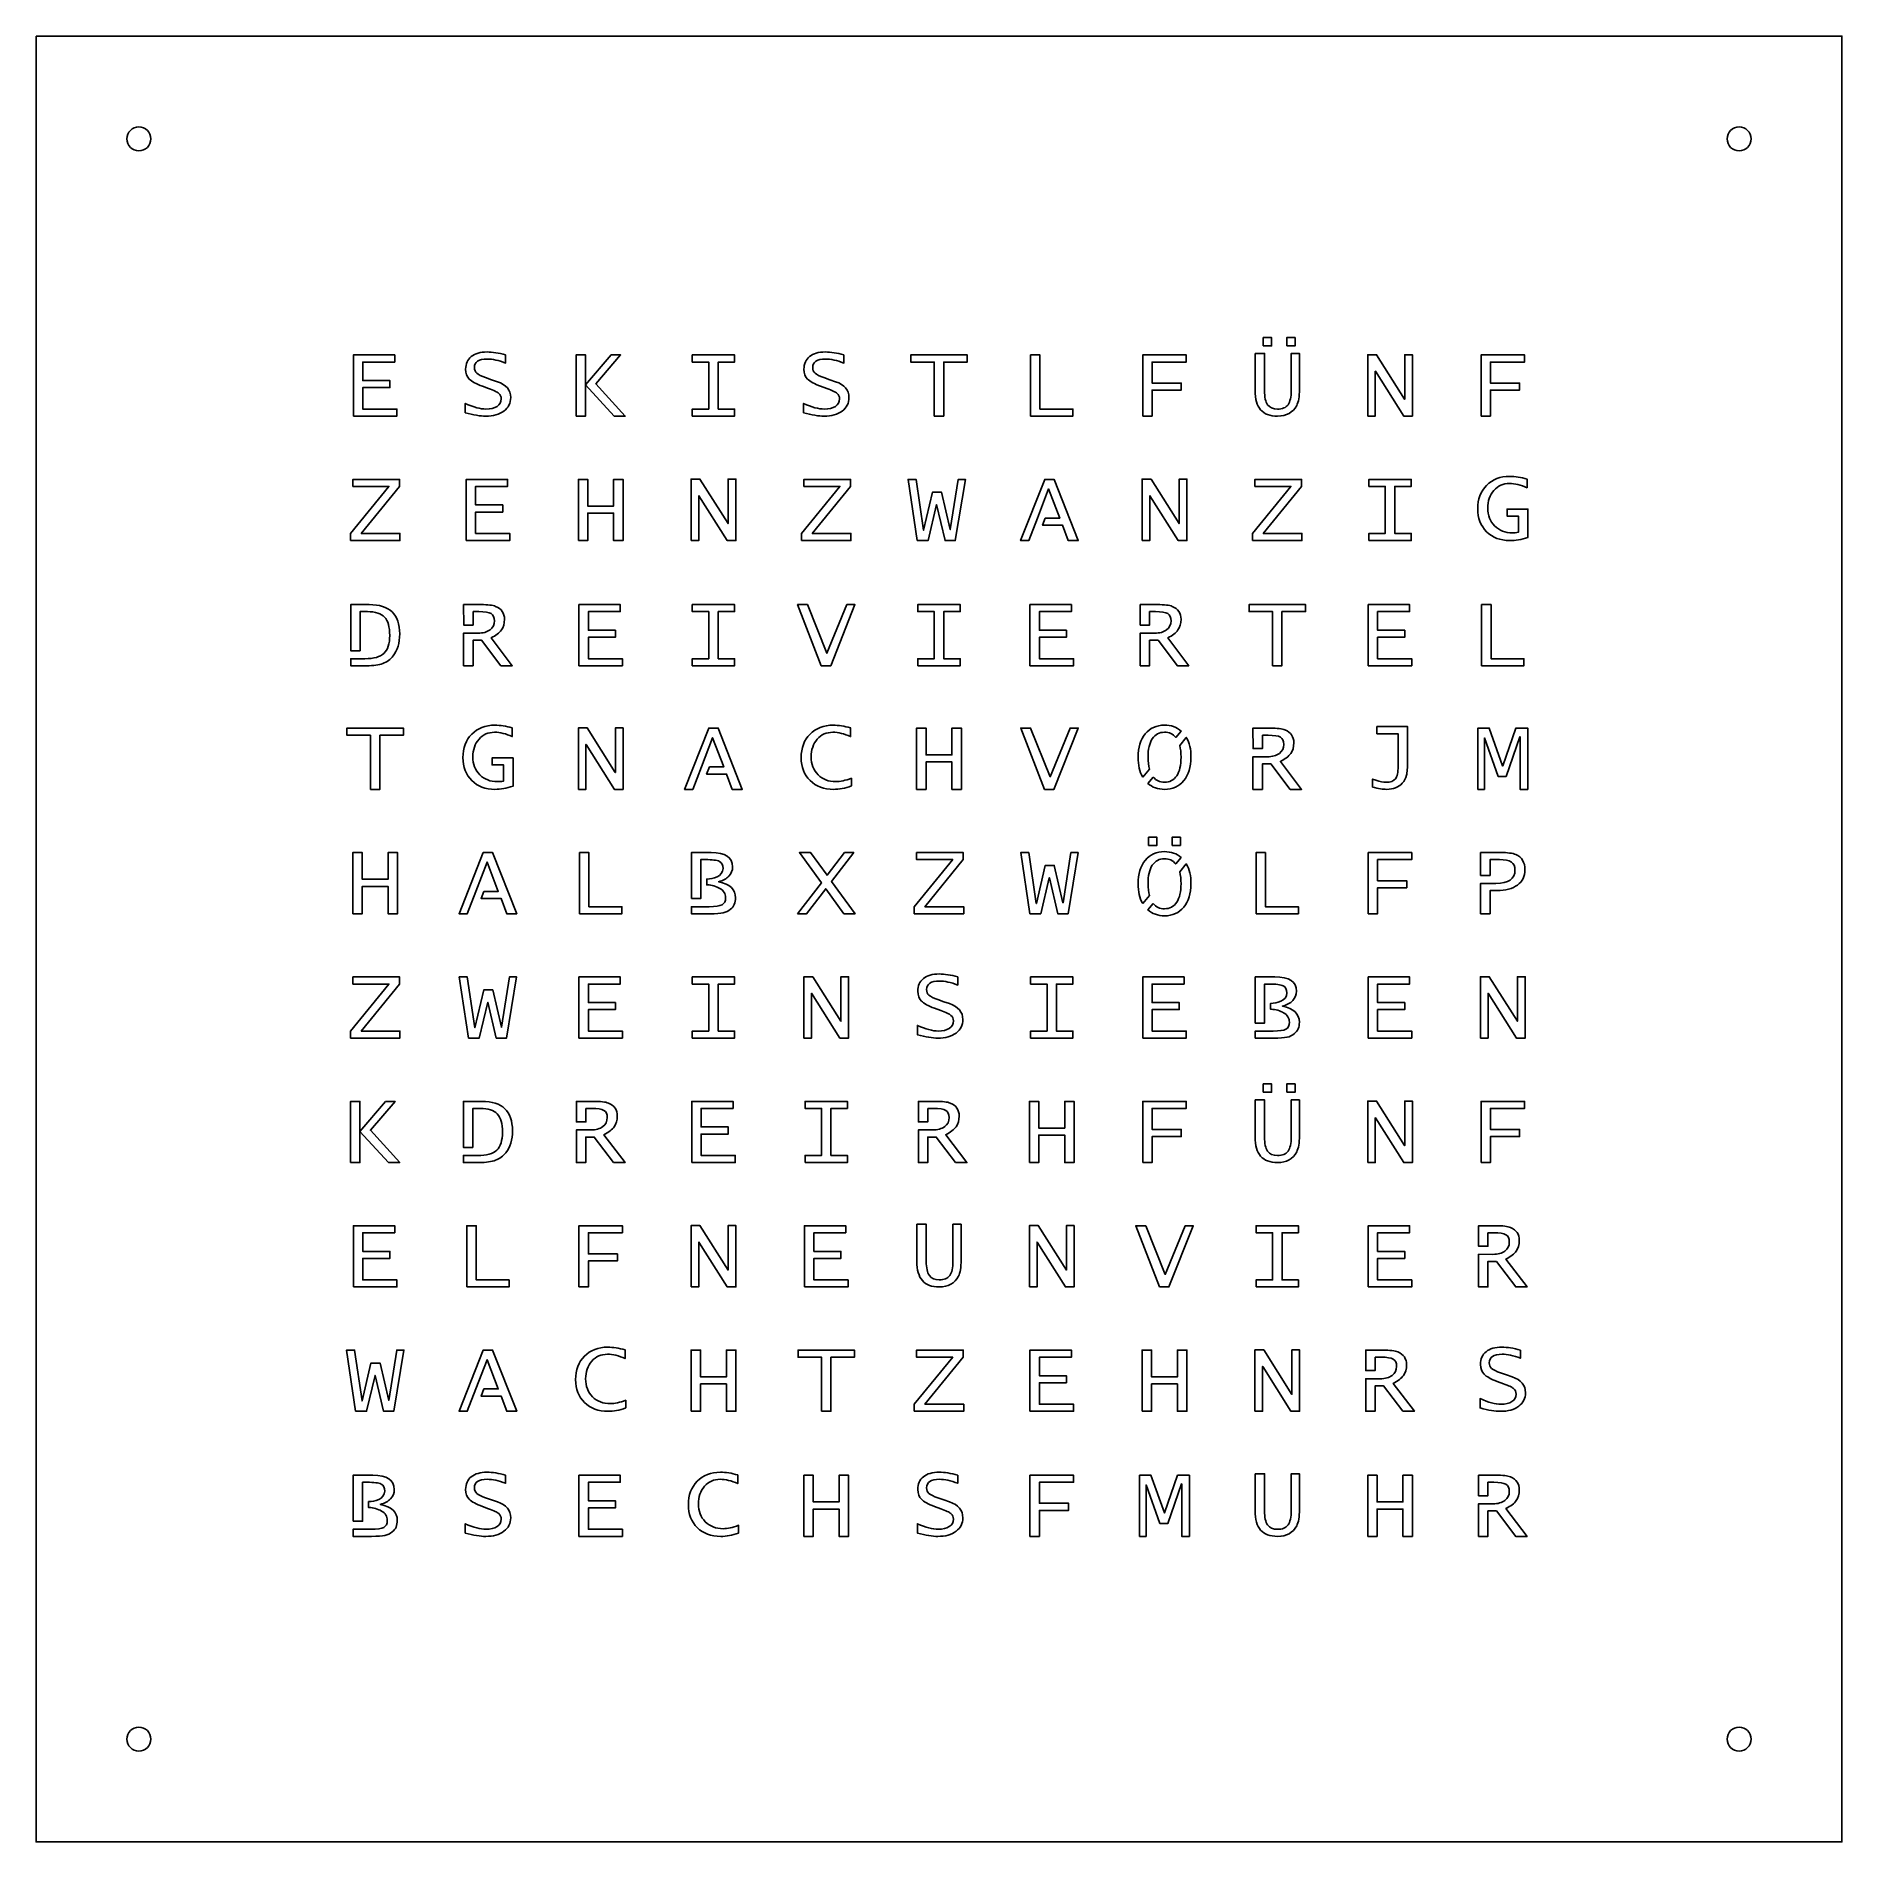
# Model space of a CAD drawing. Header units: centimetres. Extents: x -22.7 to 22.3, y -22.5 to 22.5.
import ezdxf

# ---------------------------------------------------------------- set-up
doc = ezdxf.new("R2010")
doc.units = ezdxf.units.CM
doc.header["$MEASUREMENT"] = 0
doc.layers.add('Ebene 1', color=7, linetype='Continuous')

msp = doc.modelspace()

# ---------------------------------------------------------------- linework, layer by layer
at = {"layer": 'Ebene 1'}
msp.add_open_spline([(-22.73273, 22.53096), (-22.73273, 22.53096), (22.26727, 22.53096), (22.26727, 22.53096), (22.26727, 22.53096), (22.26727, 22.53096), (22.26727, -22.46904), (22.26727, -22.46904), (22.26727, -22.46904), (22.26727, -22.46904), (-22.73273, -22.46904), (-22.73273, -22.46904), (-22.73273, -22.46904), (-22.73273, -22.46904), (-22.73273, 22.53096), (-22.73273, 22.53096)], degree=3, knots=[0, 0, 0, 0, 0.25, 0.25, 0.25, 0.25, 0.5, 0.5, 0.5, 0.5, 0.75, 0.75, 0.75, 0.75, 1, 1, 1, 1], dxfattribs=at)
at = {"layer": 'Ebene 1', "color": 7}
for points, knots in [([(-20.17273, 20.27096), (-20.0075, 20.27096), (-19.87273, 20.1362), (-19.87273, 19.97096), (-19.87273, 19.97096), (-19.87273, 19.80572), (-20.0075, 19.67096), (-20.17273, 19.67096), (-20.17273, 19.67096), (-20.33796, 19.67096), (-20.47273, 19.80572), (-20.47273, 19.97096), (-20.47273, 19.97096), (-20.47273, 20.1362), (-20.33796, 20.27096), (-20.17273, 20.27096)], [0, 0, 0, 0, 0.25, 0.25, 0.25, 0.25, 0.5, 0.5, 0.5, 0.5, 0.75, 0.75, 0.75, 0.75, 1, 1, 1, 1]), ([(19.70727, 20.27096), (19.8725, 20.27096), (20.00727, 20.1362), (20.00727, 19.97096), (20.00727, 19.97096), (20.00727, 19.80572), (19.8725, 19.67096), (19.70727, 19.67096), (19.70727, 19.67096), (19.54204, 19.67096), (19.40727, 19.80572), (19.40727, 19.97096), (19.40727, 19.97096), (19.40727, 20.1362), (19.54204, 20.27096), (19.70727, 20.27096)], [0, 0, 0, 0, 0.25, 0.25, 0.25, 0.25, 0.5, 0.5, 0.5, 0.5, 0.75, 0.75, 0.75, 0.75, 1, 1, 1, 1]), ([(7.84897, 14.81225), (7.84897, 14.81225), (7.84897, 15.01794), (7.84897, 15.01794), (7.84897, 15.01794), (7.84897, 15.01794), (8.05466, 15.01794), (8.05466, 15.01794), (8.05466, 15.01794), (8.05466, 15.01794), (8.05466, 14.81225), (8.05466, 14.81225), (8.05466, 14.81225), (8.05466, 14.81225), (7.84897, 14.81225), (7.84897, 14.81225)], [0, 0, 0, 0, 0.25, 0.25, 0.25, 0.25, 0.5, 0.5, 0.5, 0.5, 0.75, 0.75, 0.75, 0.75, 1, 1, 1, 1]), ([(8.4348, 14.81225), (8.4348, 14.81225), (8.4348, 15.01794), (8.4348, 15.01794), (8.4348, 15.01794), (8.4348, 15.01794), (8.64049, 15.01794), (8.64049, 15.01794), (8.64049, 15.01794), (8.64049, 15.01794), (8.64049, 14.81225), (8.64049, 14.81225), (8.64049, 14.81225), (8.64049, 14.81225), (8.4348, 14.81225), (8.4348, 14.81225)], [0, 0, 0, 0, 0.25, 0.25, 0.25, 0.25, 0.5, 0.5, 0.5, 0.5, 0.75, 0.75, 0.75, 0.75, 1, 1, 1, 1]), ([(-14.82534, 13.06046), (-14.82534, 13.06046), (-14.82534, 14.58547), (-14.82534, 14.58547), (-14.82534, 14.58547), (-14.82534, 14.58547), (-13.79487, 14.58547), (-13.79487, 14.58547), (-13.79487, 14.58547), (-13.79487, 14.58547), (-13.79487, 14.4094), (-13.79487, 14.4094), (-13.79487, 14.4094), (-13.79487, 14.4094), (-14.59125, 14.4094), (-14.59125, 14.4094), (-14.59125, 14.4094), (-14.59125, 14.4094), (-14.59125, 13.94731), (-14.59125, 13.94731), (-14.59125, 13.94731), (-14.59125, 13.94731), (-13.91617, 13.94731), (-13.91617, 13.94731), (-13.91617, 13.94731), (-13.91617, 13.94731), (-13.91617, 13.77124), (-13.91617, 13.77124), (-13.91617, 13.77124), (-13.91617, 13.77124), (-14.59125, 13.77124), (-14.59125, 13.77124), (-14.59125, 13.77124), (-14.59125, 13.77124), (-14.59125, 13.23653), (-14.59125, 13.23653), (-14.59125, 13.23653), (-14.59125, 13.23653), (-13.7401, 13.23653), (-13.7401, 13.23653), (-13.7401, 13.23653), (-13.7401, 13.23653), (-13.7401, 13.06046), (-13.7401, 13.06046), (-13.7401, 13.06046), (-13.7401, 13.06046), (-14.82534, 13.06046), (-14.82534, 13.06046)], [0, 0, 0, 0, 0.08333333, 0.08333333, 0.08333333, 0.08333333, 0.16666667, 0.16666667, 0.16666667, 0.16666667, 0.25, 0.25, 0.25, 0.25, 0.33333333, 0.33333333, 0.33333333, 0.33333333, 0.41666667, 0.41666667, 0.41666667, 0.41666667, 0.5, 0.5, 0.5, 0.5, 0.58333333, 0.58333333, 0.58333333, 0.58333333, 0.66666667, 0.66666667, 0.66666667, 0.66666667, 0.75, 0.75, 0.75, 0.75, 0.83333333, 0.83333333, 0.83333333, 0.83333333, 0.91666667, 0.91666667, 0.91666667, 0.91666667, 1, 1, 1, 1]), ([(-11.03335, 14.58669), (-11.03335, 14.58669), (-11.03335, 14.38343), (-11.03335, 14.38343), (-11.03335, 14.38343), (-11.20536, 14.44997), (-11.35831, 14.48323), (-11.49219, 14.48323), (-11.49219, 14.48323), (-11.70396, 14.48323), (-11.80985, 14.41183), (-11.80985, 14.26943), (-11.80985, 14.26943), (-11.80985, 14.21142), (-11.78997, 14.16517), (-11.75021, 14.12987), (-11.75021, 14.12987), (-11.71086, 14.09458), (-11.63743, 14.05807), (-11.53032, 14.02115), (-11.53032, 14.02115), (-11.53032, 14.02115), (-11.38062, 13.96881), (-11.38062, 13.96881), (-11.38062, 13.96881), (-11.38062, 13.96881), (-11.23822, 13.91972), (-11.23822, 13.91972), (-11.23822, 13.91972), (-11.01712, 13.84224), (-10.90637, 13.71079), (-10.90637, 13.52539), (-10.90637, 13.52539), (-10.90637, 13.38421), (-10.96276, 13.27142), (-11.07554, 13.18704), (-11.07554, 13.18704), (-11.18873, 13.10265), (-11.33965, 13.06046), (-11.52911, 13.06046), (-11.52911, 13.06046), (-11.66055, 13.06046), (-11.83054, 13.08845), (-12.03907, 13.14485), (-12.03907, 13.14485), (-12.03907, 13.14485), (-12.03907, 13.3769), (-12.03907, 13.3769), (-12.03907, 13.3769), (-11.83135, 13.28319), (-11.65893, 13.23653), (-11.52221, 13.23653), (-11.52221, 13.23653), (-11.40618, 13.23653), (-11.31409, 13.25925), (-11.24512, 13.30469), (-11.24512, 13.30469), (-11.17615, 13.35053), (-11.14167, 13.41139), (-11.14167, 13.48847), (-11.14167, 13.48847), (-11.14167, 13.54689), (-11.16195, 13.59354), (-11.20293, 13.62762), (-11.20293, 13.62762), (-11.2439, 13.6617), (-11.32788, 13.70187), (-11.45568, 13.74893), (-11.45568, 13.74893), (-11.45568, 13.74893), (-11.61228, 13.80572), (-11.61228, 13.80572), (-11.61228, 13.80572), (-11.76847, 13.86374), (-11.87679, 13.92297), (-11.93764, 13.98423), (-11.93764, 13.98423), (-11.99809, 14.04508), (-12.02852, 14.12622), (-12.02852, 14.22765), (-12.02852, 14.22765), (-12.02852, 14.36477), (-11.98186, 14.47106), (-11.88896, 14.54652), (-11.88896, 14.54652), (-11.79565, 14.62158), (-11.66461, 14.65931), (-11.49584, 14.65931), (-11.49584, 14.65931), (-11.35872, 14.65931), (-11.20455, 14.63496), (-11.03335, 14.58669)], [0, 0, 0, 0, 0.04347826, 0.04347826, 0.04347826, 0.04347826, 0.08695652, 0.08695652, 0.08695652, 0.08695652, 0.13043478, 0.13043478, 0.13043478, 0.13043478, 0.17391304, 0.17391304, 0.17391304, 0.17391304, 0.2173913, 0.2173913, 0.2173913, 0.2173913, 0.26086957, 0.26086957, 0.26086957, 0.26086957, 0.30434783, 0.30434783, 0.30434783, 0.30434783, 0.34782609, 0.34782609, 0.34782609, 0.34782609, 0.39130435, 0.39130435, 0.39130435, 0.39130435, 0.43478261, 0.43478261, 0.43478261, 0.43478261, 0.47826087, 0.47826087, 0.47826087, 0.47826087, 0.52173913, 0.52173913, 0.52173913, 0.52173913, 0.56521739, 0.56521739, 0.56521739, 0.56521739, 0.60869565, 0.60869565, 0.60869565, 0.60869565, 0.65217391, 0.65217391, 0.65217391, 0.65217391, 0.69565217, 0.69565217, 0.69565217, 0.69565217, 0.73913043, 0.73913043, 0.73913043, 0.73913043, 0.7826087, 0.7826087, 0.7826087, 0.7826087, 0.82608696, 0.82608696, 0.82608696, 0.82608696, 0.86956522, 0.86956522, 0.86956522, 0.86956522, 0.91304348, 0.91304348, 0.91304348, 0.91304348, 0.95652174, 0.95652174, 0.95652174, 0.95652174, 1, 1, 1, 1]), ([(-9.27593, 13.06046), (-9.27593, 13.06046), (-9.27593, 14.58547), (-9.27593, 14.58547), (-9.27593, 14.58547), (-9.27593, 14.58547), (-9.04185, 14.58547), (-9.04185, 14.58547), (-9.04185, 14.58547), (-9.04185, 14.58547), (-9.04185, 13.83777), (-9.04185, 13.83777), (-9.04185, 13.83777), (-9.04185, 13.83777), (-8.40369, 14.58547), (-8.40369, 14.58547), (-8.40369, 14.58547), (-8.40369, 14.58547), (-8.16717, 14.58547), (-8.16717, 14.58547), (-8.16717, 14.58547), (-8.16717, 14.58547), (-8.78261, 13.86617), (-8.78261, 13.86617), (-8.78261, 13.86617), (-8.78261, 13.86617), (-8.04952, 13.06046), (-8.04952, 13.06046), (-8.04952, 13.06046), (-8.04952, 13.06046), (-8.32985, 13.06046), (-8.32985, 13.06046), (-8.32985, 13.06046), (-8.32985, 13.06046), (-9.04185, 13.83777), (-9.04185, 13.83777), (-9.04185, 13.83777), (-9.04185, 13.83777), (-9.04185, 13.06046), (-9.04185, 13.06046), (-9.04185, 13.06046), (-9.04185, 13.06046), (-9.27593, 13.06046), (-9.27593, 13.06046)], [0, 0, 0, 0, 0.09090909, 0.09090909, 0.09090909, 0.09090909, 0.18181818, 0.18181818, 0.18181818, 0.18181818, 0.27272727, 0.27272727, 0.27272727, 0.27272727, 0.36363636, 0.36363636, 0.36363636, 0.36363636, 0.45454545, 0.45454545, 0.45454545, 0.45454545, 0.54545455, 0.54545455, 0.54545455, 0.54545455, 0.63636364, 0.63636364, 0.63636364, 0.63636364, 0.72727273, 0.72727273, 0.72727273, 0.72727273, 0.81818182, 0.81818182, 0.81818182, 0.81818182, 0.90909091, 0.90909091, 0.90909091, 0.90909091, 1, 1, 1, 1]), ([(-6.38053, 13.06046), (-6.38053, 13.06046), (-6.38053, 13.23653), (-6.38053, 13.23653), (-6.38053, 13.23653), (-6.38053, 13.23653), (-5.97037, 13.23653), (-5.97037, 13.23653), (-5.97037, 13.23653), (-5.97037, 13.23653), (-5.97037, 14.4094), (-5.97037, 14.4094), (-5.97037, 14.4094), (-5.97037, 14.4094), (-6.38053, 14.4094), (-6.38053, 14.4094), (-6.38053, 14.4094), (-6.38053, 14.4094), (-6.38053, 14.58547), (-6.38053, 14.58547), (-6.38053, 14.58547), (-6.38053, 14.58547), (-5.32491, 14.58547), (-5.32491, 14.58547), (-5.32491, 14.58547), (-5.32491, 14.58547), (-5.32491, 14.4094), (-5.32491, 14.4094), (-5.32491, 14.4094), (-5.32491, 14.4094), (-5.73507, 14.4094), (-5.73507, 14.4094), (-5.73507, 14.4094), (-5.73507, 14.4094), (-5.73507, 13.23653), (-5.73507, 13.23653), (-5.73507, 13.23653), (-5.73507, 13.23653), (-5.32491, 13.23653), (-5.32491, 13.23653), (-5.32491, 13.23653), (-5.32491, 13.23653), (-5.32491, 13.06046), (-5.32491, 13.06046), (-5.32491, 13.06046), (-5.32491, 13.06046), (-6.38053, 13.06046), (-6.38053, 13.06046)], [0, 0, 0, 0, 0.08333333, 0.08333333, 0.08333333, 0.08333333, 0.16666667, 0.16666667, 0.16666667, 0.16666667, 0.25, 0.25, 0.25, 0.25, 0.33333333, 0.33333333, 0.33333333, 0.33333333, 0.41666667, 0.41666667, 0.41666667, 0.41666667, 0.5, 0.5, 0.5, 0.5, 0.58333333, 0.58333333, 0.58333333, 0.58333333, 0.66666667, 0.66666667, 0.66666667, 0.66666667, 0.75, 0.75, 0.75, 0.75, 0.83333333, 0.83333333, 0.83333333, 0.83333333, 0.91666667, 0.91666667, 0.91666667, 0.91666667, 1, 1, 1, 1]), ([(-2.60336, 14.58669), (-2.60336, 14.58669), (-2.60336, 14.38343), (-2.60336, 14.38343), (-2.60336, 14.38343), (-2.77537, 14.44997), (-2.92832, 14.48323), (-3.0622, 14.48323), (-3.0622, 14.48323), (-3.27397, 14.48323), (-3.37986, 14.41183), (-3.37986, 14.26943), (-3.37986, 14.26943), (-3.37986, 14.21142), (-3.35998, 14.16517), (-3.32022, 14.12987), (-3.32022, 14.12987), (-3.28087, 14.09458), (-3.20744, 14.05807), (-3.10033, 14.02115), (-3.10033, 14.02115), (-3.10033, 14.02115), (-2.95063, 13.96881), (-2.95063, 13.96881), (-2.95063, 13.96881), (-2.95063, 13.96881), (-2.80823, 13.91972), (-2.80823, 13.91972), (-2.80823, 13.91972), (-2.58713, 13.84224), (-2.47638, 13.71079), (-2.47638, 13.52539), (-2.47638, 13.52539), (-2.47638, 13.38421), (-2.53277, 13.27142), (-2.64555, 13.18704), (-2.64555, 13.18704), (-2.75874, 13.10265), (-2.90966, 13.06046), (-3.09912, 13.06046), (-3.09912, 13.06046), (-3.23056, 13.06046), (-3.40055, 13.08845), (-3.60908, 13.14485), (-3.60908, 13.14485), (-3.60908, 13.14485), (-3.60908, 13.3769), (-3.60908, 13.3769), (-3.60908, 13.3769), (-3.40136, 13.28319), (-3.22894, 13.23653), (-3.09222, 13.23653), (-3.09222, 13.23653), (-2.97619, 13.23653), (-2.8841, 13.25925), (-2.81513, 13.30469), (-2.81513, 13.30469), (-2.74616, 13.35053), (-2.71168, 13.41139), (-2.71168, 13.48847), (-2.71168, 13.48847), (-2.71168, 13.54689), (-2.73196, 13.59354), (-2.77294, 13.62762), (-2.77294, 13.62762), (-2.81391, 13.6617), (-2.89789, 13.70187), (-3.02569, 13.74893), (-3.02569, 13.74893), (-3.02569, 13.74893), (-3.18229, 13.80572), (-3.18229, 13.80572), (-3.18229, 13.80572), (-3.33848, 13.86374), (-3.4468, 13.92297), (-3.50765, 13.98423), (-3.50765, 13.98423), (-3.5681, 14.04508), (-3.59853, 14.12622), (-3.59853, 14.22765), (-3.59853, 14.22765), (-3.59853, 14.36477), (-3.55187, 14.47106), (-3.45897, 14.54652), (-3.45897, 14.54652), (-3.36566, 14.62158), (-3.23462, 14.65931), (-3.06585, 14.65931), (-3.06585, 14.65931), (-2.92873, 14.65931), (-2.77456, 14.63496), (-2.60336, 14.58669)], [0, 0, 0, 0, 0.04347826, 0.04347826, 0.04347826, 0.04347826, 0.08695652, 0.08695652, 0.08695652, 0.08695652, 0.13043478, 0.13043478, 0.13043478, 0.13043478, 0.17391304, 0.17391304, 0.17391304, 0.17391304, 0.2173913, 0.2173913, 0.2173913, 0.2173913, 0.26086957, 0.26086957, 0.26086957, 0.26086957, 0.30434783, 0.30434783, 0.30434783, 0.30434783, 0.34782609, 0.34782609, 0.34782609, 0.34782609, 0.39130435, 0.39130435, 0.39130435, 0.39130435, 0.43478261, 0.43478261, 0.43478261, 0.43478261, 0.47826087, 0.47826087, 0.47826087, 0.47826087, 0.52173913, 0.52173913, 0.52173913, 0.52173913, 0.56521739, 0.56521739, 0.56521739, 0.56521739, 0.60869565, 0.60869565, 0.60869565, 0.60869565, 0.65217391, 0.65217391, 0.65217391, 0.65217391, 0.69565217, 0.69565217, 0.69565217, 0.69565217, 0.73913043, 0.73913043, 0.73913043, 0.73913043, 0.7826087, 0.7826087, 0.7826087, 0.7826087, 0.82608696, 0.82608696, 0.82608696, 0.82608696, 0.86956522, 0.86956522, 0.86956522, 0.86956522, 0.91304348, 0.91304348, 0.91304348, 0.91304348, 0.95652174, 0.95652174, 0.95652174, 0.95652174, 1, 1, 1, 1]), ([(-0.35058, 13.06046), (-0.35058, 13.06046), (-0.35058, 14.4094), (-0.35058, 14.4094), (-0.35058, 14.4094), (-0.35058, 14.4094), (-0.9364, 14.4094), (-0.9364, 14.4094), (-0.9364, 14.4094), (-0.9364, 14.4094), (-0.9364, 14.58547), (-0.9364, 14.58547), (-0.9364, 14.58547), (-0.9364, 14.58547), (0.47095, 14.58547), (0.47095, 14.58547), (0.47095, 14.58547), (0.47095, 14.58547), (0.47095, 14.4094), (0.47095, 14.4094), (0.47095, 14.4094), (0.47095, 14.4094), (-0.11528, 14.4094), (-0.11528, 14.4094), (-0.11528, 14.4094), (-0.11528, 14.4094), (-0.11528, 13.06046), (-0.11528, 13.06046), (-0.11528, 13.06046), (-0.11528, 13.06046), (-0.35058, 13.06046), (-0.35058, 13.06046)], [0, 0, 0, 0, 0.125, 0.125, 0.125, 0.125, 0.25, 0.25, 0.25, 0.25, 0.375, 0.375, 0.375, 0.375, 0.5, 0.5, 0.5, 0.5, 0.625, 0.625, 0.625, 0.625, 0.75, 0.75, 0.75, 0.75, 0.875, 0.875, 0.875, 0.875, 1, 1, 1, 1]), ([(2.04945, 13.06046), (2.04945, 13.06046), (2.04945, 14.58547), (2.04945, 14.58547), (2.04945, 14.58547), (2.04945, 14.58547), (2.28354, 14.58547), (2.28354, 14.58547), (2.28354, 14.58547), (2.28354, 14.58547), (2.28354, 13.23653), (2.28354, 13.23653), (2.28354, 13.23653), (2.28354, 13.23653), (3.10507, 13.23653), (3.10507, 13.23653), (3.10507, 13.23653), (3.10507, 13.23653), (3.10507, 13.06046), (3.10507, 13.06046), (3.10507, 13.06046), (3.10507, 13.06046), (2.04945, 13.06046), (2.04945, 13.06046)], [0, 0, 0, 0, 0.16666667, 0.16666667, 0.16666667, 0.16666667, 0.33333333, 0.33333333, 0.33333333, 0.33333333, 0.5, 0.5, 0.5, 0.5, 0.66666667, 0.66666667, 0.66666667, 0.66666667, 0.83333333, 0.83333333, 0.83333333, 0.83333333, 1, 1, 1, 1]), ([(4.84464, 13.06046), (4.84464, 13.06046), (4.84464, 14.58547), (4.84464, 14.58547), (4.84464, 14.58547), (4.84464, 14.58547), (5.92988, 14.58547), (5.92988, 14.58547), (5.92988, 14.58547), (5.92988, 14.58547), (5.92988, 14.4094), (5.92988, 14.4094), (5.92988, 14.4094), (5.92988, 14.4094), (5.07873, 14.4094), (5.07873, 14.4094), (5.07873, 14.4094), (5.07873, 14.4094), (5.07873, 13.88443), (5.07873, 13.88443), (5.07873, 13.88443), (5.07873, 13.88443), (5.80492, 13.88443), (5.80492, 13.88443), (5.80492, 13.88443), (5.80492, 13.88443), (5.80492, 13.70835), (5.80492, 13.70835), (5.80492, 13.70835), (5.80492, 13.70835), (5.07873, 13.70835), (5.07873, 13.70835), (5.07873, 13.70835), (5.07873, 13.70835), (5.07873, 13.06046), (5.07873, 13.06046), (5.07873, 13.06046), (5.07873, 13.06046), (4.84464, 13.06046), (4.84464, 13.06046)], [0, 0, 0, 0, 0.1, 0.1, 0.1, 0.1, 0.2, 0.2, 0.2, 0.2, 0.3, 0.3, 0.3, 0.3, 0.4, 0.4, 0.4, 0.4, 0.5, 0.5, 0.5, 0.5, 0.6, 0.6, 0.6, 0.6, 0.7, 0.7, 0.7, 0.7, 0.8, 0.8, 0.8, 0.8, 0.9, 0.9, 0.9, 0.9, 1, 1, 1, 1]), ([(7.64572, 14.62239), (7.64572, 14.62239), (7.87981, 14.62239), (7.87981, 14.62239), (7.87981, 14.62239), (7.87981, 14.62239), (7.87981, 13.69659), (7.87981, 13.69659), (7.87981, 13.69659), (7.87981, 13.53472), (7.90537, 13.41788), (7.95648, 13.34526), (7.95648, 13.34526), (8.0076, 13.27264), (8.09036, 13.23653), (8.20436, 13.23653), (8.20436, 13.23653), (8.32485, 13.23653), (8.41167, 13.27264), (8.46482, 13.34526), (8.46482, 13.34526), (8.51797, 13.41788), (8.54434, 13.53675), (8.54434, 13.70227), (8.54434, 13.70227), (8.54434, 13.70227), (8.54434, 14.62239), (8.54434, 14.62239), (8.54434, 14.62239), (8.54434, 14.62239), (8.74881, 14.62239), (8.74881, 14.62239), (8.74881, 14.62239), (8.74881, 14.62239), (8.74881, 13.73676), (8.74881, 13.73676), (8.74881, 13.73676), (8.74881, 13.54567), (8.72609, 13.40855), (8.68105, 13.32538), (8.68105, 13.32538), (8.58531, 13.1489), (8.42709, 13.06046), (8.2068, 13.06046), (8.2068, 13.06046), (8.01572, 13.06046), (7.87453, 13.1128), (7.78285, 13.21747), (7.78285, 13.21747), (7.69156, 13.32214), (7.64572, 13.48279), (7.64572, 13.69984), (7.64572, 13.69984), (7.64572, 13.69984), (7.64572, 14.62239), (7.64572, 14.62239)], [0, 0, 0, 0, 0.07142857, 0.07142857, 0.07142857, 0.07142857, 0.14285714, 0.14285714, 0.14285714, 0.14285714, 0.21428571, 0.21428571, 0.21428571, 0.21428571, 0.28571429, 0.28571429, 0.28571429, 0.28571429, 0.35714286, 0.35714286, 0.35714286, 0.35714286, 0.42857143, 0.42857143, 0.42857143, 0.42857143, 0.5, 0.5, 0.5, 0.5, 0.57142857, 0.57142857, 0.57142857, 0.57142857, 0.64285714, 0.64285714, 0.64285714, 0.64285714, 0.71428571, 0.71428571, 0.71428571, 0.71428571, 0.78571429, 0.78571429, 0.78571429, 0.78571429, 0.85714286, 0.85714286, 0.85714286, 0.85714286, 0.92857143, 0.92857143, 0.92857143, 0.92857143, 1, 1, 1, 1]), ([(10.44985, 13.06046), (10.44985, 13.06046), (10.44985, 14.59034), (10.44985, 14.59034), (10.44985, 14.59034), (10.44985, 14.59034), (10.67096, 14.59034), (10.67096, 14.59034), (10.67096, 14.59034), (10.67096, 14.59034), (11.37078, 13.48117), (11.37078, 13.48117), (11.37078, 13.48117), (11.37078, 13.48117), (11.37321, 13.48117), (11.37321, 13.48117), (11.37321, 13.48117), (11.37321, 13.48117), (11.37321, 14.59034), (11.37321, 14.59034), (11.37321, 14.59034), (11.37321, 14.59034), (11.5647, 14.59034), (11.5647, 14.59034), (11.5647, 14.59034), (11.5647, 14.59034), (11.5647, 13.06046), (11.5647, 13.06046), (11.5647, 13.06046), (11.5647, 13.06046), (11.34847, 13.06046), (11.34847, 13.06046), (11.34847, 13.06046), (11.34847, 13.06046), (10.64377, 14.17815), (10.64377, 14.17815), (10.64377, 14.17815), (10.64377, 14.17815), (10.64012, 14.17815), (10.64012, 14.17815), (10.64012, 14.17815), (10.64012, 14.17815), (10.64012, 13.06046), (10.64012, 13.06046), (10.64012, 13.06046), (10.64012, 13.06046), (10.44985, 13.06046), (10.44985, 13.06046)], [0, 0, 0, 0, 0.08333333, 0.08333333, 0.08333333, 0.08333333, 0.16666667, 0.16666667, 0.16666667, 0.16666667, 0.25, 0.25, 0.25, 0.25, 0.33333333, 0.33333333, 0.33333333, 0.33333333, 0.41666667, 0.41666667, 0.41666667, 0.41666667, 0.5, 0.5, 0.5, 0.5, 0.58333333, 0.58333333, 0.58333333, 0.58333333, 0.66666667, 0.66666667, 0.66666667, 0.66666667, 0.75, 0.75, 0.75, 0.75, 0.83333333, 0.83333333, 0.83333333, 0.83333333, 0.91666667, 0.91666667, 0.91666667, 0.91666667, 1, 1, 1, 1]), ([(13.27464, 13.06046), (13.27464, 13.06046), (13.27464, 14.58547), (13.27464, 14.58547), (13.27464, 14.58547), (13.27464, 14.58547), (14.35988, 14.58547), (14.35988, 14.58547), (14.35988, 14.58547), (14.35988, 14.58547), (14.35988, 14.4094), (14.35988, 14.4094), (14.35988, 14.4094), (14.35988, 14.4094), (13.50873, 14.4094), (13.50873, 14.4094), (13.50873, 14.4094), (13.50873, 14.4094), (13.50873, 13.88443), (13.50873, 13.88443), (13.50873, 13.88443), (13.50873, 13.88443), (14.23492, 13.88443), (14.23492, 13.88443), (14.23492, 13.88443), (14.23492, 13.88443), (14.23492, 13.70835), (14.23492, 13.70835), (14.23492, 13.70835), (14.23492, 13.70835), (13.50873, 13.70835), (13.50873, 13.70835), (13.50873, 13.70835), (13.50873, 13.70835), (13.50873, 13.06046), (13.50873, 13.06046), (13.50873, 13.06046), (13.50873, 13.06046), (13.27464, 13.06046), (13.27464, 13.06046)], [0, 0, 0, 0, 0.1, 0.1, 0.1, 0.1, 0.2, 0.2, 0.2, 0.2, 0.3, 0.3, 0.3, 0.3, 0.4, 0.4, 0.4, 0.4, 0.5, 0.5, 0.5, 0.5, 0.6, 0.6, 0.6, 0.6, 0.7, 0.7, 0.7, 0.7, 0.8, 0.8, 0.8, 0.8, 0.9, 0.9, 0.9, 0.9, 1, 1, 1, 1]), ([(-14.89837, 9.96046), (-14.89837, 9.96046), (-14.89837, 10.13653), (-14.89837, 10.13653), (-14.89837, 10.13653), (-14.89837, 10.13653), (-13.94133, 11.3094), (-13.94133, 11.3094), (-13.94133, 11.3094), (-13.94133, 11.3094), (-14.83995, 11.3094), (-14.83995, 11.3094), (-14.83995, 11.3094), (-14.83995, 11.3094), (-14.83995, 11.48547), (-14.83995, 11.48547), (-14.83995, 11.48547), (-14.83995, 11.48547), (-13.67642, 11.48547), (-13.67642, 11.48547), (-13.67642, 11.48547), (-13.67642, 11.48547), (-13.67642, 11.3094), (-13.67642, 11.3094), (-13.67642, 11.3094), (-13.67642, 11.3094), (-14.63223, 10.13653), (-14.63223, 10.13653), (-14.63223, 10.13653), (-14.63223, 10.13653), (-13.66708, 10.13653), (-13.66708, 10.13653), (-13.66708, 10.13653), (-13.66708, 10.13653), (-13.66708, 9.96046), (-13.66708, 9.96046), (-13.66708, 9.96046), (-13.66708, 9.96046), (-14.89837, 9.96046), (-14.89837, 9.96046)], [0, 0, 0, 0, 0.1, 0.1, 0.1, 0.1, 0.2, 0.2, 0.2, 0.2, 0.3, 0.3, 0.3, 0.3, 0.4, 0.4, 0.4, 0.4, 0.5, 0.5, 0.5, 0.5, 0.6, 0.6, 0.6, 0.6, 0.7, 0.7, 0.7, 0.7, 0.8, 0.8, 0.8, 0.8, 0.9, 0.9, 0.9, 0.9, 1, 1, 1, 1]), ([(-12.01534, 9.96046), (-12.01534, 9.96046), (-12.01534, 11.48547), (-12.01534, 11.48547), (-12.01534, 11.48547), (-12.01534, 11.48547), (-10.98487, 11.48547), (-10.98487, 11.48547), (-10.98487, 11.48547), (-10.98487, 11.48547), (-10.98487, 11.3094), (-10.98487, 11.3094), (-10.98487, 11.3094), (-10.98487, 11.3094), (-11.78125, 11.3094), (-11.78125, 11.3094), (-11.78125, 11.3094), (-11.78125, 11.3094), (-11.78125, 10.84731), (-11.78125, 10.84731), (-11.78125, 10.84731), (-11.78125, 10.84731), (-11.10617, 10.84731), (-11.10617, 10.84731), (-11.10617, 10.84731), (-11.10617, 10.84731), (-11.10617, 10.67124), (-11.10617, 10.67124), (-11.10617, 10.67124), (-11.10617, 10.67124), (-11.78125, 10.67124), (-11.78125, 10.67124), (-11.78125, 10.67124), (-11.78125, 10.67124), (-11.78125, 10.13653), (-11.78125, 10.13653), (-11.78125, 10.13653), (-11.78125, 10.13653), (-10.9301, 10.13653), (-10.9301, 10.13653), (-10.9301, 10.13653), (-10.9301, 10.13653), (-10.9301, 9.96046), (-10.9301, 9.96046), (-10.9301, 9.96046), (-10.9301, 9.96046), (-12.01534, 9.96046), (-12.01534, 9.96046)], [0, 0, 0, 0, 0.08333333, 0.08333333, 0.08333333, 0.08333333, 0.16666667, 0.16666667, 0.16666667, 0.16666667, 0.25, 0.25, 0.25, 0.25, 0.33333333, 0.33333333, 0.33333333, 0.33333333, 0.41666667, 0.41666667, 0.41666667, 0.41666667, 0.5, 0.5, 0.5, 0.5, 0.58333333, 0.58333333, 0.58333333, 0.58333333, 0.66666667, 0.66666667, 0.66666667, 0.66666667, 0.75, 0.75, 0.75, 0.75, 0.83333333, 0.83333333, 0.83333333, 0.83333333, 0.91666667, 0.91666667, 0.91666667, 0.91666667, 1, 1, 1, 1]), ([(-9.22015, 9.96046), (-9.22015, 9.96046), (-9.22015, 11.48547), (-9.22015, 11.48547), (-9.22015, 11.48547), (-9.22015, 11.48547), (-8.98606, 11.48547), (-8.98606, 11.48547), (-8.98606, 11.48547), (-8.98606, 11.48547), (-8.98606, 10.81891), (-8.98606, 10.81891), (-8.98606, 10.81891), (-8.98606, 10.81891), (-8.3406, 10.81891), (-8.3406, 10.81891), (-8.3406, 10.81891), (-8.3406, 10.81891), (-8.3406, 11.48547), (-8.3406, 11.48547), (-8.3406, 11.48547), (-8.3406, 11.48547), (-8.1053, 11.48547), (-8.1053, 11.48547), (-8.1053, 11.48547), (-8.1053, 11.48547), (-8.1053, 9.96046), (-8.1053, 9.96046), (-8.1053, 9.96046), (-8.1053, 9.96046), (-8.3406, 9.96046), (-8.3406, 9.96046), (-8.3406, 9.96046), (-8.3406, 9.96046), (-8.3406, 10.64284), (-8.3406, 10.64284), (-8.3406, 10.64284), (-8.3406, 10.64284), (-8.98606, 10.64284), (-8.98606, 10.64284), (-8.98606, 10.64284), (-8.98606, 10.64284), (-8.98606, 9.96046), (-8.98606, 9.96046), (-8.98606, 9.96046), (-8.98606, 9.96046), (-9.22015, 9.96046), (-9.22015, 9.96046)], [0, 0, 0, 0, 0.08333333, 0.08333333, 0.08333333, 0.08333333, 0.16666667, 0.16666667, 0.16666667, 0.16666667, 0.25, 0.25, 0.25, 0.25, 0.33333333, 0.33333333, 0.33333333, 0.33333333, 0.41666667, 0.41666667, 0.41666667, 0.41666667, 0.5, 0.5, 0.5, 0.5, 0.58333333, 0.58333333, 0.58333333, 0.58333333, 0.66666667, 0.66666667, 0.66666667, 0.66666667, 0.75, 0.75, 0.75, 0.75, 0.83333333, 0.83333333, 0.83333333, 0.83333333, 0.91666667, 0.91666667, 0.91666667, 0.91666667, 1, 1, 1, 1]), ([(-6.41015, 9.96046), (-6.41015, 9.96046), (-6.41015, 11.49034), (-6.41015, 11.49034), (-6.41015, 11.49034), (-6.41015, 11.49034), (-6.18904, 11.49034), (-6.18904, 11.49034), (-6.18904, 11.49034), (-6.18904, 11.49034), (-5.48922, 10.38117), (-5.48922, 10.38117), (-5.48922, 10.38117), (-5.48922, 10.38117), (-5.48679, 10.38117), (-5.48679, 10.38117), (-5.48679, 10.38117), (-5.48679, 10.38117), (-5.48679, 11.49034), (-5.48679, 11.49034), (-5.48679, 11.49034), (-5.48679, 11.49034), (-5.2953, 11.49034), (-5.2953, 11.49034), (-5.2953, 11.49034), (-5.2953, 11.49034), (-5.2953, 9.96046), (-5.2953, 9.96046), (-5.2953, 9.96046), (-5.2953, 9.96046), (-5.51153, 9.96046), (-5.51153, 9.96046), (-5.51153, 9.96046), (-5.51153, 9.96046), (-6.21623, 11.07815), (-6.21623, 11.07815), (-6.21623, 11.07815), (-6.21623, 11.07815), (-6.21988, 11.07815), (-6.21988, 11.07815), (-6.21988, 11.07815), (-6.21988, 11.07815), (-6.21988, 9.96046), (-6.21988, 9.96046), (-6.21988, 9.96046), (-6.21988, 9.96046), (-6.41015, 9.96046), (-6.41015, 9.96046)], [0, 0, 0, 0, 0.08333333, 0.08333333, 0.08333333, 0.08333333, 0.16666667, 0.16666667, 0.16666667, 0.16666667, 0.25, 0.25, 0.25, 0.25, 0.33333333, 0.33333333, 0.33333333, 0.33333333, 0.41666667, 0.41666667, 0.41666667, 0.41666667, 0.5, 0.5, 0.5, 0.5, 0.58333333, 0.58333333, 0.58333333, 0.58333333, 0.66666667, 0.66666667, 0.66666667, 0.66666667, 0.75, 0.75, 0.75, 0.75, 0.83333333, 0.83333333, 0.83333333, 0.83333333, 0.91666667, 0.91666667, 0.91666667, 0.91666667, 1, 1, 1, 1]), ([(-3.65838, 9.96046), (-3.65838, 9.96046), (-3.65838, 10.13653), (-3.65838, 10.13653), (-3.65838, 10.13653), (-3.65838, 10.13653), (-2.70134, 11.3094), (-2.70134, 11.3094), (-2.70134, 11.3094), (-2.70134, 11.3094), (-3.59996, 11.3094), (-3.59996, 11.3094), (-3.59996, 11.3094), (-3.59996, 11.3094), (-3.59996, 11.48547), (-3.59996, 11.48547), (-3.59996, 11.48547), (-3.59996, 11.48547), (-2.43643, 11.48547), (-2.43643, 11.48547), (-2.43643, 11.48547), (-2.43643, 11.48547), (-2.43643, 11.3094), (-2.43643, 11.3094), (-2.43643, 11.3094), (-2.43643, 11.3094), (-3.39224, 10.13653), (-3.39224, 10.13653), (-3.39224, 10.13653), (-3.39224, 10.13653), (-2.42709, 10.13653), (-2.42709, 10.13653), (-2.42709, 10.13653), (-2.42709, 10.13653), (-2.42709, 9.96046), (-2.42709, 9.96046), (-2.42709, 9.96046), (-2.42709, 9.96046), (-3.65838, 9.96046), (-3.65838, 9.96046)], [0, 0, 0, 0, 0.1, 0.1, 0.1, 0.1, 0.2, 0.2, 0.2, 0.2, 0.3, 0.3, 0.3, 0.3, 0.4, 0.4, 0.4, 0.4, 0.5, 0.5, 0.5, 0.5, 0.6, 0.6, 0.6, 0.6, 0.7, 0.7, 0.7, 0.7, 0.8, 0.8, 0.8, 0.8, 0.9, 0.9, 0.9, 0.9, 1, 1, 1, 1]), ([(-0.77693, 9.96046), (-0.77693, 9.96046), (-1.00371, 11.48547), (-1.00371, 11.48547), (-1.00371, 11.48547), (-1.00371, 11.48547), (-0.80411, 11.48547), (-0.80411, 11.48547), (-0.80411, 11.48547), (-0.80411, 11.48547), (-0.61871, 10.21848), (-0.61871, 10.21848), (-0.61871, 10.21848), (-0.61871, 10.21848), (-0.61506, 10.21848), (-0.61506, 10.21848), (-0.61506, 10.21848), (-0.61506, 10.21848), (-0.39517, 11.16335), (-0.39517, 11.16335), (-0.39517, 11.16335), (-0.39517, 11.16335), (-0.1696, 11.16335), (-0.1696, 11.16335), (-0.1696, 11.16335), (-0.1696, 11.16335), (0.04663, 10.23268), (0.04663, 10.23268), (0.04663, 10.23268), (0.04663, 10.23268), (0.04947, 10.23268), (0.04947, 10.23268), (0.04947, 10.23268), (0.04947, 10.23268), (0.24542, 11.48547), (0.24542, 11.48547), (0.24542, 11.48547), (0.24542, 11.48547), (0.42352, 11.48547), (0.42352, 11.48547), (0.42352, 11.48547), (0.42352, 11.48547), (0.1728, 9.96046), (0.1728, 9.96046), (0.1728, 9.96046), (0.1728, 9.96046), (-0.08157, 9.96046), (-0.08157, 9.96046), (-0.08157, 9.96046), (-0.08157, 9.96046), (-0.29172, 10.85542), (-0.29172, 10.85542), (-0.29172, 10.85542), (-0.29172, 10.85542), (-0.29415, 10.85542), (-0.29415, 10.85542), (-0.29415, 10.85542), (-0.29415, 10.85542), (-0.50592, 9.96046), (-0.50592, 9.96046), (-0.50592, 9.96046), (-0.50592, 9.96046), (-0.77693, 9.96046), (-0.77693, 9.96046)], [0, 0, 0, 0, 0.0625, 0.0625, 0.0625, 0.0625, 0.125, 0.125, 0.125, 0.125, 0.1875, 0.1875, 0.1875, 0.1875, 0.25, 0.25, 0.25, 0.25, 0.3125, 0.3125, 0.3125, 0.3125, 0.375, 0.375, 0.375, 0.375, 0.4375, 0.4375, 0.4375, 0.4375, 0.5, 0.5, 0.5, 0.5, 0.5625, 0.5625, 0.5625, 0.5625, 0.625, 0.625, 0.625, 0.625, 0.6875, 0.6875, 0.6875, 0.6875, 0.75, 0.75, 0.75, 0.75, 0.8125, 0.8125, 0.8125, 0.8125, 0.875, 0.875, 0.875, 0.875, 0.9375, 0.9375, 0.9375, 0.9375, 1, 1, 1, 1]), ([(2.41688, 10.51787), (2.41688, 10.51787), (2.34997, 10.34181), (2.34997, 10.34181), (2.34997, 10.34181), (2.34997, 10.34181), (2.56442, 10.34181), (2.56442, 10.34181), (2.56442, 10.34181), (2.56442, 10.34181), (2.84608, 10.34181), (2.84608, 10.34181), (2.84608, 10.34181), (2.84608, 10.34181), (2.9897, 9.96046), (2.9897, 9.96046), (2.9897, 9.96046), (2.9897, 9.96046), (3.23839, 9.96046), (3.23839, 9.96046), (3.23839, 9.96046), (3.23839, 9.96046), (2.63715, 11.48547), (2.63715, 11.48547), (2.63715, 11.48547), (2.63715, 11.48547), (2.40307, 11.48547), (2.40307, 11.48547), (2.40307, 11.48547), (2.40307, 11.48547), (1.80142, 9.96046), (1.80142, 9.96046), (1.80142, 9.96046), (1.80142, 9.96046), (2.00346, 9.96046), (2.00346, 9.96046), (2.00346, 9.96046), (2.00346, 9.96046), (2.21969, 10.51788), (2.21969, 10.51788), (2.21969, 10.51788), (2.21969, 10.51788), (2.49678, 11.24651), (2.49678, 11.24651), (2.49678, 11.24651), (2.49678, 11.24651), (2.7759, 10.51788), (2.7759, 10.51788), (2.7759, 10.51788), (2.7759, 10.51788), (2.56279, 10.51787), (2.56279, 10.51787), (2.56279, 10.51787), (2.56279, 10.51787), (2.41688, 10.51787), (2.41688, 10.51787)], [0, 0, 0, 0, 0.07142857, 0.07142857, 0.07142857, 0.07142857, 0.14285714, 0.14285714, 0.14285714, 0.14285714, 0.21428571, 0.21428571, 0.21428571, 0.21428571, 0.28571429, 0.28571429, 0.28571429, 0.28571429, 0.35714286, 0.35714286, 0.35714286, 0.35714286, 0.42857143, 0.42857143, 0.42857143, 0.42857143, 0.5, 0.5, 0.5, 0.5, 0.57142857, 0.57142857, 0.57142857, 0.57142857, 0.64285714, 0.64285714, 0.64285714, 0.64285714, 0.71428571, 0.71428571, 0.71428571, 0.71428571, 0.78571429, 0.78571429, 0.78571429, 0.78571429, 0.85714286, 0.85714286, 0.85714286, 0.85714286, 0.92857143, 0.92857143, 0.92857143, 0.92857143, 1, 1, 1, 1]), ([(4.82984, 9.96046), (4.82984, 9.96046), (4.82984, 11.49034), (4.82984, 11.49034), (4.82984, 11.49034), (4.82984, 11.49034), (5.05095, 11.49034), (5.05095, 11.49034), (5.05095, 11.49034), (5.05095, 11.49034), (5.75077, 10.38117), (5.75077, 10.38117), (5.75077, 10.38117), (5.75077, 10.38117), (5.7532, 10.38117), (5.7532, 10.38117), (5.7532, 10.38117), (5.7532, 10.38117), (5.7532, 11.49034), (5.7532, 11.49034), (5.7532, 11.49034), (5.7532, 11.49034), (5.94469, 11.49034), (5.94469, 11.49034), (5.94469, 11.49034), (5.94469, 11.49034), (5.94469, 9.96046), (5.94469, 9.96046), (5.94469, 9.96046), (5.94469, 9.96046), (5.72846, 9.96046), (5.72846, 9.96046), (5.72846, 9.96046), (5.72846, 9.96046), (5.02376, 11.07815), (5.02376, 11.07815), (5.02376, 11.07815), (5.02376, 11.07815), (5.02011, 11.07815), (5.02011, 11.07815), (5.02011, 11.07815), (5.02011, 11.07815), (5.02011, 9.96046), (5.02011, 9.96046), (5.02011, 9.96046), (5.02011, 9.96046), (4.82984, 9.96046), (4.82984, 9.96046)], [0, 0, 0, 0, 0.08333333, 0.08333333, 0.08333333, 0.08333333, 0.16666667, 0.16666667, 0.16666667, 0.16666667, 0.25, 0.25, 0.25, 0.25, 0.33333333, 0.33333333, 0.33333333, 0.33333333, 0.41666667, 0.41666667, 0.41666667, 0.41666667, 0.5, 0.5, 0.5, 0.5, 0.58333333, 0.58333333, 0.58333333, 0.58333333, 0.66666667, 0.66666667, 0.66666667, 0.66666667, 0.75, 0.75, 0.75, 0.75, 0.83333333, 0.83333333, 0.83333333, 0.83333333, 0.91666667, 0.91666667, 0.91666667, 0.91666667, 1, 1, 1, 1]), ([(7.58162, 9.96046), (7.58162, 9.96046), (7.58162, 10.13653), (7.58162, 10.13653), (7.58162, 10.13653), (7.58162, 10.13653), (8.53866, 11.3094), (8.53866, 11.3094), (8.53866, 11.3094), (8.53866, 11.3094), (7.64004, 11.3094), (7.64004, 11.3094), (7.64004, 11.3094), (7.64004, 11.3094), (7.64004, 11.48547), (7.64004, 11.48547), (7.64004, 11.48547), (7.64004, 11.48547), (8.80357, 11.48547), (8.80357, 11.48547), (8.80357, 11.48547), (8.80357, 11.48547), (8.80357, 11.3094), (8.80357, 11.3094), (8.80357, 11.3094), (8.80357, 11.3094), (7.84776, 10.13653), (7.84776, 10.13653), (7.84776, 10.13653), (7.84776, 10.13653), (8.81291, 10.13653), (8.81291, 10.13653), (8.81291, 10.13653), (8.81291, 10.13653), (8.81291, 9.96046), (8.81291, 9.96046), (8.81291, 9.96046), (8.81291, 9.96046), (7.58162, 9.96046), (7.58162, 9.96046)], [0, 0, 0, 0, 0.1, 0.1, 0.1, 0.1, 0.2, 0.2, 0.2, 0.2, 0.3, 0.3, 0.3, 0.3, 0.4, 0.4, 0.4, 0.4, 0.5, 0.5, 0.5, 0.5, 0.6, 0.6, 0.6, 0.6, 0.7, 0.7, 0.7, 0.7, 0.8, 0.8, 0.8, 0.8, 0.9, 0.9, 0.9, 0.9, 1, 1, 1, 1]), ([(10.47946, 9.96046), (10.47946, 9.96046), (10.47946, 10.13653), (10.47946, 10.13653), (10.47946, 10.13653), (10.47946, 10.13653), (10.88962, 10.13653), (10.88962, 10.13653), (10.88962, 10.13653), (10.88962, 10.13653), (10.88962, 11.3094), (10.88962, 11.3094), (10.88962, 11.3094), (10.88962, 11.3094), (10.47946, 11.3094), (10.47946, 11.3094), (10.47946, 11.3094), (10.47946, 11.3094), (10.47946, 11.48547), (10.47946, 11.48547), (10.47946, 11.48547), (10.47946, 11.48547), (11.53508, 11.48547), (11.53508, 11.48547), (11.53508, 11.48547), (11.53508, 11.48547), (11.53508, 11.3094), (11.53508, 11.3094), (11.53508, 11.3094), (11.53508, 11.3094), (11.12492, 11.3094), (11.12492, 11.3094), (11.12492, 11.3094), (11.12492, 11.3094), (11.12492, 10.13653), (11.12492, 10.13653), (11.12492, 10.13653), (11.12492, 10.13653), (11.53508, 10.13653), (11.53508, 10.13653), (11.53508, 10.13653), (11.53508, 10.13653), (11.53508, 9.96046), (11.53508, 9.96046), (11.53508, 9.96046), (11.53508, 9.96046), (10.47946, 9.96046), (10.47946, 9.96046)], [0, 0, 0, 0, 0.08333333, 0.08333333, 0.08333333, 0.08333333, 0.16666667, 0.16666667, 0.16666667, 0.16666667, 0.25, 0.25, 0.25, 0.25, 0.33333333, 0.33333333, 0.33333333, 0.33333333, 0.41666667, 0.41666667, 0.41666667, 0.41666667, 0.5, 0.5, 0.5, 0.5, 0.58333333, 0.58333333, 0.58333333, 0.58333333, 0.66666667, 0.66666667, 0.66666667, 0.66666667, 0.75, 0.75, 0.75, 0.75, 0.83333333, 0.83333333, 0.83333333, 0.83333333, 0.91666667, 0.91666667, 0.91666667, 0.91666667, 1, 1, 1, 1]), ([(14.42337, 11.49034), (14.42337, 11.49034), (14.42337, 11.27491), (14.42337, 11.27491), (14.42337, 11.27491), (14.26637, 11.34713), (14.11991, 11.38323), (13.9836, 11.38323), (13.9836, 11.38323), (13.82578, 11.38323), (13.69596, 11.32522), (13.59413, 11.2096), (13.59413, 11.2096), (13.4923, 11.09397), (13.44159, 10.94671), (13.44159, 10.76779), (13.44159, 10.76779), (13.44159, 10.58767), (13.4992, 10.43999), (13.61401, 10.32478), (13.61401, 10.32478), (13.72882, 10.20956), (13.87568, 10.15195), (14.05378, 10.15195), (14.05378, 10.15195), (14.09435, 10.15195), (14.14588, 10.15682), (14.20835, 10.16615), (14.20835, 10.16615), (14.20835, 10.16615), (14.20835, 10.569), (14.20835, 10.569), (14.20835, 10.569), (14.20835, 10.569), (13.92193, 10.569), (13.92193, 10.569), (13.92193, 10.569), (13.92193, 10.569), (13.92193, 10.74508), (13.92193, 10.74508), (13.92193, 10.74508), (13.92193, 10.74508), (14.44244, 10.74508), (14.44244, 10.74508), (14.44244, 10.74508), (14.44244, 10.74508), (14.44244, 10.03673), (14.44244, 10.03673), (14.44244, 10.03673), (14.283, 9.98602), (14.13208, 9.96046), (13.98968, 9.96046), (13.98968, 9.96046), (13.75357, 9.96046), (13.56168, 10.03389), (13.4136, 10.18035), (13.4136, 10.18035), (13.26592, 10.3268), (13.19209, 10.51748), (13.19209, 10.75197), (13.19209, 10.75197), (13.19209, 10.99214), (13.26592, 11.18688), (13.41319, 11.33577), (13.41319, 11.33577), (13.56046, 11.48466), (13.75316, 11.55931), (13.9909, 11.55931), (13.9909, 11.55931), (14.12559, 11.55931), (14.26961, 11.53618), (14.42337, 11.49034)], [0, 0, 0, 0, 0.05555556, 0.05555556, 0.05555556, 0.05555556, 0.11111111, 0.11111111, 0.11111111, 0.11111111, 0.16666667, 0.16666667, 0.16666667, 0.16666667, 0.22222222, 0.22222222, 0.22222222, 0.22222222, 0.27777778, 0.27777778, 0.27777778, 0.27777778, 0.33333333, 0.33333333, 0.33333333, 0.33333333, 0.38888889, 0.38888889, 0.38888889, 0.38888889, 0.44444444, 0.44444444, 0.44444444, 0.44444444, 0.5, 0.5, 0.5, 0.5, 0.55555556, 0.55555556, 0.55555556, 0.55555556, 0.61111111, 0.61111111, 0.61111111, 0.61111111, 0.66666667, 0.66666667, 0.66666667, 0.66666667, 0.72222222, 0.72222222, 0.72222222, 0.72222222, 0.77777778, 0.77777778, 0.77777778, 0.77777778, 0.83333333, 0.83333333, 0.83333333, 0.83333333, 0.88888889, 0.88888889, 0.88888889, 0.88888889, 0.94444444, 0.94444444, 0.94444444, 0.94444444, 1, 1, 1, 1]), ([(-14.6586, 7.21598), (-14.6586, 7.21598), (-14.8935, 7.21598), (-14.8935, 7.21598), (-14.8935, 7.21598), (-14.8935, 7.21598), (-14.89269, 8.36483), (-14.89269, 8.36483), (-14.89269, 8.36483), (-14.89269, 8.36483), (-14.43263, 8.36483), (-14.43263, 8.36483), (-14.43263, 8.36483), (-13.92551, 8.36483), (-13.67195, 8.1206), (-13.67195, 7.63255), (-13.67195, 7.63255), (-13.67195, 7.40698), (-13.72713, 7.22401), (-13.83707, 7.08486), (-13.83707, 7.08486), (-13.90604, 6.99682), (-13.99124, 6.93394), (-14.09225, 6.89621), (-14.09225, 6.89621), (-14.19327, 6.85848), (-14.32756, 6.83982), (-14.49551, 6.83982), (-14.49551, 6.83982), (-14.49551, 6.83982), (-14.89269, 6.83982), (-14.89269, 6.83982), (-14.89269, 6.83982), (-14.89269, 6.83982), (-14.89269, 7.01598), (-14.89269, 7.01598), (-14.89269, 7.01598), (-14.89269, 7.01598), (-14.54095, 7.01589), (-14.54095, 7.01589), (-14.54095, 7.01589), (-14.31741, 7.01584), (-14.15826, 7.06003), (-14.06345, 7.14896), (-14.06345, 7.14896), (-13.96884, 7.23769), (-13.92146, 7.3867), (-13.92146, 7.59563), (-13.92146, 7.59563), (-13.92146, 7.80821), (-13.96446, 7.95994), (-14.05006, 8.05163), (-14.05006, 8.05163), (-14.13566, 8.14291), (-14.27806, 8.18876), (-14.47807, 8.18876), (-14.47807, 8.18876), (-14.47807, 8.18876), (-14.6586, 8.18876), (-14.6586, 8.18876), (-14.6586, 8.18876), (-14.6586, 8.18876), (-14.6586, 7.21598), (-14.6586, 7.21598)], [0, 0, 0, 0, 0.0625, 0.0625, 0.0625, 0.0625, 0.125, 0.125, 0.125, 0.125, 0.1875, 0.1875, 0.1875, 0.1875, 0.25, 0.25, 0.25, 0.25, 0.3125, 0.3125, 0.3125, 0.3125, 0.375, 0.375, 0.375, 0.375, 0.4375, 0.4375, 0.4375, 0.4375, 0.5, 0.5, 0.5, 0.5, 0.5625, 0.5625, 0.5625, 0.5625, 0.625, 0.625, 0.625, 0.625, 0.6875, 0.6875, 0.6875, 0.6875, 0.75, 0.75, 0.75, 0.75, 0.8125, 0.8125, 0.8125, 0.8125, 0.875, 0.875, 0.875, 0.875, 0.9375, 0.9375, 0.9375, 0.9375, 1, 1, 1, 1]), ([(-11.84364, 8.18876), (-11.84364, 8.18876), (-11.84364, 7.8537), (-11.84364, 7.8537), (-11.84364, 7.8537), (-11.84364, 7.8537), (-12.07757, 7.8537), (-12.07757, 7.8537), (-12.07757, 7.8537), (-12.07757, 7.8537), (-12.07822, 8.36483), (-12.07822, 8.36483), (-12.07822, 8.36483), (-12.07822, 8.36483), (-11.65143, 8.36483), (-11.65143, 8.36483), (-11.65143, 8.36483), (-11.47414, 8.36483), (-11.35081, 8.35022), (-11.28184, 8.32101), (-11.28184, 8.32101), (-11.13457, 8.25975), (-11.06074, 8.15184), (-11.06074, 7.99727), (-11.06074, 7.99727), (-11.06074, 7.89138), (-11.0863, 7.80253), (-11.13741, 7.73154), (-11.13741, 7.73154), (-11.18853, 7.66095), (-11.27373, 7.59482), (-11.39341, 7.53396), (-11.39341, 7.53396), (-11.39341, 7.53396), (-10.86722, 6.83982), (-10.86722, 6.83982), (-10.86722, 6.83982), (-10.86722, 6.83982), (-11.15121, 6.83982), (-11.15121, 6.83982), (-11.15121, 6.83982), (-11.15121, 6.83982), (-11.63277, 7.47433), (-11.63277, 7.47433), (-11.63277, 7.47433), (-11.63277, 7.47433), (-11.84413, 7.47433), (-11.84413, 7.47433), (-11.84413, 7.47433), (-11.84413, 7.47433), (-11.84413, 6.83982), (-11.84413, 6.83982), (-11.84413, 6.83982), (-11.84413, 6.83982), (-12.07822, 6.83982), (-12.07822, 6.83982), (-12.07822, 6.83982), (-12.07822, 6.83982), (-12.07822, 7.65336), (-12.07822, 7.65336), (-12.07822, 7.65336), (-12.07822, 7.65336), (-11.7204, 7.65162), (-11.7204, 7.65162), (-11.7204, 7.65162), (-11.59423, 7.65102), (-11.49449, 7.6793), (-11.42099, 7.73478), (-11.42099, 7.73478), (-11.34724, 7.79044), (-11.31024, 7.86501), (-11.31024, 7.95954), (-11.31024, 7.95954), (-11.31024, 8.04717), (-11.33784, 8.10763), (-11.39341, 8.14007), (-11.39341, 8.14007), (-11.44898, 8.17252), (-11.55124, 8.18876), (-11.70011, 8.18876), (-11.70011, 8.18876), (-11.70011, 8.18876), (-11.84364, 8.18876), (-11.84364, 8.18876)], [0, 0, 0, 0, 0.04761905, 0.04761905, 0.04761905, 0.04761905, 0.0952381, 0.0952381, 0.0952381, 0.0952381, 0.14285714, 0.14285714, 0.14285714, 0.14285714, 0.19047619, 0.19047619, 0.19047619, 0.19047619, 0.23809524, 0.23809524, 0.23809524, 0.23809524, 0.28571429, 0.28571429, 0.28571429, 0.28571429, 0.33333333, 0.33333333, 0.33333333, 0.33333333, 0.38095238, 0.38095238, 0.38095238, 0.38095238, 0.42857143, 0.42857143, 0.42857143, 0.42857143, 0.47619048, 0.47619048, 0.47619048, 0.47619048, 0.52380952, 0.52380952, 0.52380952, 0.52380952, 0.57142857, 0.57142857, 0.57142857, 0.57142857, 0.61904762, 0.61904762, 0.61904762, 0.61904762, 0.66666667, 0.66666667, 0.66666667, 0.66666667, 0.71428571, 0.71428571, 0.71428571, 0.71428571, 0.76190476, 0.76190476, 0.76190476, 0.76190476, 0.80952381, 0.80952381, 0.80952381, 0.80952381, 0.85714286, 0.85714286, 0.85714286, 0.85714286, 0.9047619, 0.9047619, 0.9047619, 0.9047619, 0.95238095, 0.95238095, 0.95238095, 0.95238095, 1, 1, 1, 1]), ([(-9.20534, 6.83982), (-9.20534, 6.83982), (-9.20534, 8.36483), (-9.20534, 8.36483), (-9.20534, 8.36483), (-9.20534, 8.36483), (-8.17487, 8.36483), (-8.17487, 8.36483), (-8.17487, 8.36483), (-8.17487, 8.36483), (-8.17487, 8.18876), (-8.17487, 8.18876), (-8.17487, 8.18876), (-8.17487, 8.18876), (-8.97125, 8.18876), (-8.97125, 8.18876), (-8.97125, 8.18876), (-8.97125, 8.18876), (-8.97125, 7.72667), (-8.97125, 7.72667), (-8.97125, 7.72667), (-8.97125, 7.72667), (-8.29617, 7.72667), (-8.29617, 7.72667), (-8.29617, 7.72667), (-8.29617, 7.72667), (-8.29617, 7.5506), (-8.29617, 7.5506), (-8.29617, 7.5506), (-8.29617, 7.5506), (-8.97125, 7.5506), (-8.97125, 7.5506), (-8.97125, 7.5506), (-8.97125, 7.5506), (-8.97125, 7.01589), (-8.97125, 7.01589), (-8.97125, 7.01589), (-8.97125, 7.01589), (-8.1201, 7.01589), (-8.1201, 7.01589), (-8.1201, 7.01589), (-8.1201, 7.01589), (-8.1201, 6.83982), (-8.1201, 6.83982), (-8.1201, 6.83982), (-8.1201, 6.83982), (-9.20534, 6.83982), (-9.20534, 6.83982)], [0, 0, 0, 0, 0.08333333, 0.08333333, 0.08333333, 0.08333333, 0.16666667, 0.16666667, 0.16666667, 0.16666667, 0.25, 0.25, 0.25, 0.25, 0.33333333, 0.33333333, 0.33333333, 0.33333333, 0.41666667, 0.41666667, 0.41666667, 0.41666667, 0.5, 0.5, 0.5, 0.5, 0.58333333, 0.58333333, 0.58333333, 0.58333333, 0.66666667, 0.66666667, 0.66666667, 0.66666667, 0.75, 0.75, 0.75, 0.75, 0.83333333, 0.83333333, 0.83333333, 0.83333333, 0.91666667, 0.91666667, 0.91666667, 0.91666667, 1, 1, 1, 1]), ([(-6.38053, 6.83982), (-6.38053, 6.83982), (-6.38053, 7.01589), (-6.38053, 7.01589), (-6.38053, 7.01589), (-6.38053, 7.01589), (-5.97037, 7.01589), (-5.97037, 7.01589), (-5.97037, 7.01589), (-5.97037, 7.01589), (-5.97037, 8.18876), (-5.97037, 8.18876), (-5.97037, 8.18876), (-5.97037, 8.18876), (-6.38053, 8.18876), (-6.38053, 8.18876), (-6.38053, 8.18876), (-6.38053, 8.18876), (-6.38053, 8.36483), (-6.38053, 8.36483), (-6.38053, 8.36483), (-6.38053, 8.36483), (-5.32491, 8.36483), (-5.32491, 8.36483), (-5.32491, 8.36483), (-5.32491, 8.36483), (-5.32491, 8.18876), (-5.32491, 8.18876), (-5.32491, 8.18876), (-5.32491, 8.18876), (-5.73507, 8.18876), (-5.73507, 8.18876), (-5.73507, 8.18876), (-5.73507, 8.18876), (-5.73507, 7.01589), (-5.73507, 7.01589), (-5.73507, 7.01589), (-5.73507, 7.01589), (-5.32491, 7.01589), (-5.32491, 7.01589), (-5.32491, 7.01589), (-5.32491, 7.01589), (-5.32491, 6.83982), (-5.32491, 6.83982), (-5.32491, 6.83982), (-5.32491, 6.83982), (-6.38053, 6.83982), (-6.38053, 6.83982)], [0, 0, 0, 0, 0.08333333, 0.08333333, 0.08333333, 0.08333333, 0.16666667, 0.16666667, 0.16666667, 0.16666667, 0.25, 0.25, 0.25, 0.25, 0.33333333, 0.33333333, 0.33333333, 0.33333333, 0.41666667, 0.41666667, 0.41666667, 0.41666667, 0.5, 0.5, 0.5, 0.5, 0.58333333, 0.58333333, 0.58333333, 0.58333333, 0.66666667, 0.66666667, 0.66666667, 0.66666667, 0.75, 0.75, 0.75, 0.75, 0.83333333, 0.83333333, 0.83333333, 0.83333333, 0.91666667, 0.91666667, 0.91666667, 0.91666667, 1, 1, 1, 1]), ([(-3.16688, 6.83982), (-3.16688, 6.83982), (-3.75879, 8.36483), (-3.75879, 8.36483), (-3.75879, 8.36483), (-3.75879, 8.36483), (-3.51172, 8.36483), (-3.51172, 8.36483), (-3.51172, 8.36483), (-3.51172, 8.36483), (-3.02407, 7.15261), (-3.02407, 7.15261), (-3.02407, 7.15261), (-3.02407, 7.15261), (-2.52669, 8.36483), (-2.52669, 8.36483), (-2.52669, 8.36483), (-2.52669, 8.36483), (-2.32668, 8.36483), (-2.32668, 8.36483), (-2.32668, 8.36483), (-2.32668, 8.36483), (-2.93157, 6.83982), (-2.93157, 6.83982), (-2.93157, 6.83982), (-2.93157, 6.83982), (-3.16688, 6.83982), (-3.16688, 6.83982)], [0, 0, 0, 0, 0.14285714, 0.14285714, 0.14285714, 0.14285714, 0.28571429, 0.28571429, 0.28571429, 0.28571429, 0.42857143, 0.42857143, 0.42857143, 0.42857143, 0.57142857, 0.57142857, 0.57142857, 0.57142857, 0.71428571, 0.71428571, 0.71428571, 0.71428571, 0.85714286, 0.85714286, 0.85714286, 0.85714286, 1, 1, 1, 1]), ([(-0.76035, 6.83982), (-0.76035, 6.83982), (-0.76035, 7.01589), (-0.76035, 7.01589), (-0.76035, 7.01589), (-0.76035, 7.01589), (-0.35019, 7.01589), (-0.35019, 7.01589), (-0.35019, 7.01589), (-0.35019, 7.01589), (-0.35019, 8.18876), (-0.35019, 8.18876), (-0.35019, 8.18876), (-0.35019, 8.18876), (-0.76035, 8.18876), (-0.76035, 8.18876), (-0.76035, 8.18876), (-0.76035, 8.18876), (-0.76035, 8.36483), (-0.76035, 8.36483), (-0.76035, 8.36483), (-0.76035, 8.36483), (0.29527, 8.36483), (0.29527, 8.36483), (0.29527, 8.36483), (0.29527, 8.36483), (0.29527, 8.18876), (0.29527, 8.18876), (0.29527, 8.18876), (0.29527, 8.18876), (-0.11489, 8.18876), (-0.11489, 8.18876), (-0.11489, 8.18876), (-0.11489, 8.18876), (-0.11489, 7.01589), (-0.11489, 7.01589), (-0.11489, 7.01589), (-0.11489, 7.01589), (0.29527, 7.01589), (0.29527, 7.01589), (0.29527, 7.01589), (0.29527, 7.01589), (0.29527, 6.83982), (0.29527, 6.83982), (0.29527, 6.83982), (0.29527, 6.83982), (-0.76035, 6.83982), (-0.76035, 6.83982)], [0, 0, 0, 0, 0.08333333, 0.08333333, 0.08333333, 0.08333333, 0.16666667, 0.16666667, 0.16666667, 0.16666667, 0.25, 0.25, 0.25, 0.25, 0.33333333, 0.33333333, 0.33333333, 0.33333333, 0.41666667, 0.41666667, 0.41666667, 0.41666667, 0.5, 0.5, 0.5, 0.5, 0.58333333, 0.58333333, 0.58333333, 0.58333333, 0.66666667, 0.66666667, 0.66666667, 0.66666667, 0.75, 0.75, 0.75, 0.75, 0.83333333, 0.83333333, 0.83333333, 0.83333333, 0.91666667, 0.91666667, 0.91666667, 0.91666667, 1, 1, 1, 1]), ([(2.03464, 6.83982), (2.03464, 6.83982), (2.03464, 8.36483), (2.03464, 8.36483), (2.03464, 8.36483), (2.03464, 8.36483), (3.06511, 8.36483), (3.06511, 8.36483), (3.06511, 8.36483), (3.06511, 8.36483), (3.06511, 8.18876), (3.06511, 8.18876), (3.06511, 8.18876), (3.06511, 8.18876), (2.26873, 8.18876), (2.26873, 8.18876), (2.26873, 8.18876), (2.26873, 8.18876), (2.26873, 7.72667), (2.26873, 7.72667), (2.26873, 7.72667), (2.26873, 7.72667), (2.94381, 7.72667), (2.94381, 7.72667), (2.94381, 7.72667), (2.94381, 7.72667), (2.94381, 7.5506), (2.94381, 7.5506), (2.94381, 7.5506), (2.94381, 7.5506), (2.26873, 7.5506), (2.26873, 7.5506), (2.26873, 7.5506), (2.26873, 7.5506), (2.26873, 7.01589), (2.26873, 7.01589), (2.26873, 7.01589), (2.26873, 7.01589), (3.11988, 7.01589), (3.11988, 7.01589), (3.11988, 7.01589), (3.11988, 7.01589), (3.11988, 6.83982), (3.11988, 6.83982), (3.11988, 6.83982), (3.11988, 6.83982), (2.03464, 6.83982), (2.03464, 6.83982)], [0, 0, 0, 0, 0.08333333, 0.08333333, 0.08333333, 0.08333333, 0.16666667, 0.16666667, 0.16666667, 0.16666667, 0.25, 0.25, 0.25, 0.25, 0.33333333, 0.33333333, 0.33333333, 0.33333333, 0.41666667, 0.41666667, 0.41666667, 0.41666667, 0.5, 0.5, 0.5, 0.5, 0.58333333, 0.58333333, 0.58333333, 0.58333333, 0.66666667, 0.66666667, 0.66666667, 0.66666667, 0.75, 0.75, 0.75, 0.75, 0.83333333, 0.83333333, 0.83333333, 0.83333333, 0.91666667, 0.91666667, 0.91666667, 0.91666667, 1, 1, 1, 1]), ([(5.01634, 8.18876), (5.01634, 8.18876), (5.01634, 7.8537), (5.01634, 7.8537), (5.01634, 7.8537), (5.01634, 7.8537), (4.78241, 7.8537), (4.78241, 7.8537), (4.78241, 7.8537), (4.78241, 7.8537), (4.78176, 8.36483), (4.78176, 8.36483), (4.78176, 8.36483), (4.78176, 8.36483), (5.20855, 8.36483), (5.20855, 8.36483), (5.20855, 8.36483), (5.38584, 8.36483), (5.50917, 8.35022), (5.57814, 8.32101), (5.57814, 8.32101), (5.72541, 8.25975), (5.79924, 8.15184), (5.79924, 7.99727), (5.79924, 7.99727), (5.79924, 7.89138), (5.77368, 7.80253), (5.72257, 7.73154), (5.72257, 7.73154), (5.67145, 7.66095), (5.58625, 7.59482), (5.46657, 7.53396), (5.46657, 7.53396), (5.46657, 7.53396), (5.99276, 6.83982), (5.99276, 6.83982), (5.99276, 6.83982), (5.99276, 6.83982), (5.70877, 6.83982), (5.70877, 6.83982), (5.70877, 6.83982), (5.70877, 6.83982), (5.22721, 7.47433), (5.22721, 7.47433), (5.22721, 7.47433), (5.22721, 7.47433), (5.01585, 7.47433), (5.01585, 7.47433), (5.01585, 7.47433), (5.01585, 7.47433), (5.01585, 6.83982), (5.01585, 6.83982), (5.01585, 6.83982), (5.01585, 6.83982), (4.78176, 6.83982), (4.78176, 6.83982), (4.78176, 6.83982), (4.78176, 6.83982), (4.78176, 7.65336), (4.78176, 7.65336), (4.78176, 7.65336), (4.78176, 7.65336), (5.13958, 7.65162), (5.13958, 7.65162), (5.13958, 7.65162), (5.26575, 7.65102), (5.36549, 7.6793), (5.43899, 7.73478), (5.43899, 7.73478), (5.51274, 7.79044), (5.54974, 7.86501), (5.54974, 7.95954), (5.54974, 7.95954), (5.54974, 8.04717), (5.52214, 8.10763), (5.46657, 8.14007), (5.46657, 8.14007), (5.411, 8.17252), (5.30874, 8.18876), (5.15987, 8.18876), (5.15987, 8.18876), (5.15987, 8.18876), (5.01634, 8.18876), (5.01634, 8.18876)], [0, 0, 0, 0, 0.04761905, 0.04761905, 0.04761905, 0.04761905, 0.0952381, 0.0952381, 0.0952381, 0.0952381, 0.14285714, 0.14285714, 0.14285714, 0.14285714, 0.19047619, 0.19047619, 0.19047619, 0.19047619, 0.23809524, 0.23809524, 0.23809524, 0.23809524, 0.28571429, 0.28571429, 0.28571429, 0.28571429, 0.33333333, 0.33333333, 0.33333333, 0.33333333, 0.38095238, 0.38095238, 0.38095238, 0.38095238, 0.42857143, 0.42857143, 0.42857143, 0.42857143, 0.47619048, 0.47619048, 0.47619048, 0.47619048, 0.52380952, 0.52380952, 0.52380952, 0.52380952, 0.57142857, 0.57142857, 0.57142857, 0.57142857, 0.61904762, 0.61904762, 0.61904762, 0.61904762, 0.66666667, 0.66666667, 0.66666667, 0.66666667, 0.71428571, 0.71428571, 0.71428571, 0.71428571, 0.76190476, 0.76190476, 0.76190476, 0.76190476, 0.80952381, 0.80952381, 0.80952381, 0.80952381, 0.85714286, 0.85714286, 0.85714286, 0.85714286, 0.9047619, 0.9047619, 0.9047619, 0.9047619, 0.95238095, 0.95238095, 0.95238095, 0.95238095, 1, 1, 1, 1]), ([(8.07941, 6.83982), (8.07941, 6.83982), (8.07941, 8.18876), (8.07941, 8.18876), (8.07941, 8.18876), (8.07941, 8.18876), (7.49359, 8.18876), (7.49359, 8.18876), (7.49359, 8.18876), (7.49359, 8.18876), (7.49359, 8.36483), (7.49359, 8.36483), (7.49359, 8.36483), (7.49359, 8.36483), (8.90094, 8.36483), (8.90094, 8.36483), (8.90094, 8.36483), (8.90094, 8.36483), (8.90094, 8.18876), (8.90094, 8.18876), (8.90094, 8.18876), (8.90094, 8.18876), (8.31471, 8.18876), (8.31471, 8.18876), (8.31471, 8.18876), (8.31471, 8.18876), (8.31471, 6.83982), (8.31471, 6.83982), (8.31471, 6.83982), (8.31471, 6.83982), (8.07941, 6.83982), (8.07941, 6.83982)], [0, 0, 0, 0, 0.125, 0.125, 0.125, 0.125, 0.25, 0.25, 0.25, 0.25, 0.375, 0.375, 0.375, 0.375, 0.5, 0.5, 0.5, 0.5, 0.625, 0.625, 0.625, 0.625, 0.75, 0.75, 0.75, 0.75, 0.875, 0.875, 0.875, 0.875, 1, 1, 1, 1]), ([(10.46465, 6.83982), (10.46465, 6.83982), (10.46465, 8.36483), (10.46465, 8.36483), (10.46465, 8.36483), (10.46465, 8.36483), (11.49512, 8.36483), (11.49512, 8.36483), (11.49512, 8.36483), (11.49512, 8.36483), (11.49512, 8.18876), (11.49512, 8.18876), (11.49512, 8.18876), (11.49512, 8.18876), (10.69874, 8.18876), (10.69874, 8.18876), (10.69874, 8.18876), (10.69874, 8.18876), (10.69874, 7.72667), (10.69874, 7.72667), (10.69874, 7.72667), (10.69874, 7.72667), (11.37382, 7.72667), (11.37382, 7.72667), (11.37382, 7.72667), (11.37382, 7.72667), (11.37382, 7.5506), (11.37382, 7.5506), (11.37382, 7.5506), (11.37382, 7.5506), (10.69874, 7.5506), (10.69874, 7.5506), (10.69874, 7.5506), (10.69874, 7.5506), (10.69874, 7.01589), (10.69874, 7.01589), (10.69874, 7.01589), (10.69874, 7.01589), (11.54989, 7.01589), (11.54989, 7.01589), (11.54989, 7.01589), (11.54989, 7.01589), (11.54989, 6.83982), (11.54989, 6.83982), (11.54989, 6.83982), (11.54989, 6.83982), (10.46465, 6.83982), (10.46465, 6.83982)], [0, 0, 0, 0, 0.08333333, 0.08333333, 0.08333333, 0.08333333, 0.16666667, 0.16666667, 0.16666667, 0.16666667, 0.25, 0.25, 0.25, 0.25, 0.33333333, 0.33333333, 0.33333333, 0.33333333, 0.41666667, 0.41666667, 0.41666667, 0.41666667, 0.5, 0.5, 0.5, 0.5, 0.58333333, 0.58333333, 0.58333333, 0.58333333, 0.66666667, 0.66666667, 0.66666667, 0.66666667, 0.75, 0.75, 0.75, 0.75, 0.83333333, 0.83333333, 0.83333333, 0.83333333, 0.91666667, 0.91666667, 0.91666667, 0.91666667, 1, 1, 1, 1]), ([(13.28945, 6.83982), (13.28945, 6.83982), (13.28945, 8.36483), (13.28945, 8.36483), (13.28945, 8.36483), (13.28945, 8.36483), (13.52354, 8.36483), (13.52354, 8.36483), (13.52354, 8.36483), (13.52354, 8.36483), (13.52354, 7.01589), (13.52354, 7.01589), (13.52354, 7.01589), (13.52354, 7.01589), (14.34507, 7.01589), (14.34507, 7.01589), (14.34507, 7.01589), (14.34507, 7.01589), (14.34507, 6.83982), (14.34507, 6.83982), (14.34507, 6.83982), (14.34507, 6.83982), (13.28945, 6.83982), (13.28945, 6.83982)], [0, 0, 0, 0, 0.16666667, 0.16666667, 0.16666667, 0.16666667, 0.33333333, 0.33333333, 0.33333333, 0.33333333, 0.5, 0.5, 0.5, 0.5, 0.66666667, 0.66666667, 0.66666667, 0.66666667, 0.83333333, 0.83333333, 0.83333333, 0.83333333, 1, 1, 1, 1]), ([(-14.40058, 3.76046), (-14.40058, 3.76046), (-14.40058, 5.1094), (-14.40058, 5.1094), (-14.40058, 5.1094), (-14.40058, 5.1094), (-14.9864, 5.1094), (-14.9864, 5.1094), (-14.9864, 5.1094), (-14.9864, 5.1094), (-14.9864, 5.28547), (-14.9864, 5.28547), (-14.9864, 5.28547), (-14.9864, 5.28547), (-13.57905, 5.28547), (-13.57905, 5.28547), (-13.57905, 5.28547), (-13.57905, 5.28547), (-13.57905, 5.1094), (-13.57905, 5.1094), (-13.57905, 5.1094), (-13.57905, 5.1094), (-14.16528, 5.1094), (-14.16528, 5.1094), (-14.16528, 5.1094), (-14.16528, 5.1094), (-14.16528, 3.76046), (-14.16528, 3.76046), (-14.16528, 3.76046), (-14.16528, 3.76046), (-14.40058, 3.76046), (-14.40058, 3.76046)], [0, 0, 0, 0, 0.125, 0.125, 0.125, 0.125, 0.25, 0.25, 0.25, 0.25, 0.375, 0.375, 0.375, 0.375, 0.5, 0.5, 0.5, 0.5, 0.625, 0.625, 0.625, 0.625, 0.75, 0.75, 0.75, 0.75, 0.875, 0.875, 0.875, 0.875, 1, 1, 1, 1]), ([(-10.86662, 5.29034), (-10.86662, 5.29034), (-10.86662, 5.07491), (-10.86662, 5.07491), (-10.86662, 5.07491), (-11.02362, 5.14713), (-11.17008, 5.18323), (-11.30639, 5.18323), (-11.30639, 5.18323), (-11.46421, 5.18323), (-11.59403, 5.12522), (-11.69586, 5.0096), (-11.69586, 5.0096), (-11.79769, 4.89397), (-11.8484, 4.74671), (-11.8484, 4.56779), (-11.8484, 4.56779), (-11.8484, 4.38767), (-11.79079, 4.23999), (-11.67598, 4.12478), (-11.67598, 4.12478), (-11.56117, 4.00956), (-11.41431, 3.95195), (-11.23621, 3.95195), (-11.23621, 3.95195), (-11.19564, 3.95195), (-11.14411, 3.95682), (-11.08164, 3.96615), (-11.08164, 3.96615), (-11.08164, 3.96615), (-11.08164, 4.369), (-11.08164, 4.369), (-11.08164, 4.369), (-11.08164, 4.369), (-11.36806, 4.369), (-11.36806, 4.369), (-11.36806, 4.369), (-11.36806, 4.369), (-11.36806, 4.54508), (-11.36806, 4.54508), (-11.36806, 4.54508), (-11.36806, 4.54508), (-10.84755, 4.54508), (-10.84755, 4.54508), (-10.84755, 4.54508), (-10.84755, 4.54508), (-10.84755, 3.83673), (-10.84755, 3.83673), (-10.84755, 3.83673), (-11.00699, 3.78602), (-11.15791, 3.76046), (-11.30031, 3.76046), (-11.30031, 3.76046), (-11.53642, 3.76046), (-11.72831, 3.83389), (-11.87639, 3.98035), (-11.87639, 3.98035), (-12.02407, 4.1268), (-12.0979, 4.31748), (-12.0979, 4.55197), (-12.0979, 4.55197), (-12.0979, 4.79214), (-12.02407, 4.98688), (-11.8768, 5.13577), (-11.8768, 5.13577), (-11.72953, 5.28466), (-11.53683, 5.35931), (-11.29909, 5.35931), (-11.29909, 5.35931), (-11.1644, 5.35931), (-11.02038, 5.33618), (-10.86662, 5.29034)], [0, 0, 0, 0, 0.05555556, 0.05555556, 0.05555556, 0.05555556, 0.11111111, 0.11111111, 0.11111111, 0.11111111, 0.16666667, 0.16666667, 0.16666667, 0.16666667, 0.22222222, 0.22222222, 0.22222222, 0.22222222, 0.27777778, 0.27777778, 0.27777778, 0.27777778, 0.33333333, 0.33333333, 0.33333333, 0.33333333, 0.38888889, 0.38888889, 0.38888889, 0.38888889, 0.44444444, 0.44444444, 0.44444444, 0.44444444, 0.5, 0.5, 0.5, 0.5, 0.55555556, 0.55555556, 0.55555556, 0.55555556, 0.61111111, 0.61111111, 0.61111111, 0.61111111, 0.66666667, 0.66666667, 0.66666667, 0.66666667, 0.72222222, 0.72222222, 0.72222222, 0.72222222, 0.77777778, 0.77777778, 0.77777778, 0.77777778, 0.83333333, 0.83333333, 0.83333333, 0.83333333, 0.88888889, 0.88888889, 0.88888889, 0.88888889, 0.94444444, 0.94444444, 0.94444444, 0.94444444, 1, 1, 1, 1]), ([(-9.22015, 3.76046), (-9.22015, 3.76046), (-9.22015, 5.29034), (-9.22015, 5.29034), (-9.22015, 5.29034), (-9.22015, 5.29034), (-8.99904, 5.29034), (-8.99904, 5.29034), (-8.99904, 5.29034), (-8.99904, 5.29034), (-8.29922, 4.18117), (-8.29922, 4.18117), (-8.29922, 4.18117), (-8.29922, 4.18117), (-8.29679, 4.18117), (-8.29679, 4.18117), (-8.29679, 4.18117), (-8.29679, 4.18117), (-8.29679, 5.29034), (-8.29679, 5.29034), (-8.29679, 5.29034), (-8.29679, 5.29034), (-8.1053, 5.29034), (-8.1053, 5.29034), (-8.1053, 5.29034), (-8.1053, 5.29034), (-8.1053, 3.76046), (-8.1053, 3.76046), (-8.1053, 3.76046), (-8.1053, 3.76046), (-8.32153, 3.76046), (-8.32153, 3.76046), (-8.32153, 3.76046), (-8.32153, 3.76046), (-9.02623, 4.87815), (-9.02623, 4.87815), (-9.02623, 4.87815), (-9.02623, 4.87815), (-9.02988, 4.87815), (-9.02988, 4.87815), (-9.02988, 4.87815), (-9.02988, 4.87815), (-9.02988, 3.76046), (-9.02988, 3.76046), (-9.02988, 3.76046), (-9.02988, 3.76046), (-9.22015, 3.76046), (-9.22015, 3.76046)], [0, 0, 0, 0, 0.08333333, 0.08333333, 0.08333333, 0.08333333, 0.16666667, 0.16666667, 0.16666667, 0.16666667, 0.25, 0.25, 0.25, 0.25, 0.33333333, 0.33333333, 0.33333333, 0.33333333, 0.41666667, 0.41666667, 0.41666667, 0.41666667, 0.5, 0.5, 0.5, 0.5, 0.58333333, 0.58333333, 0.58333333, 0.58333333, 0.66666667, 0.66666667, 0.66666667, 0.66666667, 0.75, 0.75, 0.75, 0.75, 0.83333333, 0.83333333, 0.83333333, 0.83333333, 0.91666667, 0.91666667, 0.91666667, 0.91666667, 1, 1, 1, 1]), ([(-5.95575, 4.31787), (-5.95575, 4.31787), (-6.02266, 4.14181), (-6.02266, 4.14181), (-6.02266, 4.14181), (-6.02266, 4.14181), (-5.80821, 4.14181), (-5.80821, 4.14181), (-5.80821, 4.14181), (-5.80821, 4.14181), (-5.52655, 4.14181), (-5.52655, 4.14181), (-5.52655, 4.14181), (-5.52655, 4.14181), (-5.38293, 3.76046), (-5.38293, 3.76046), (-5.38293, 3.76046), (-5.38293, 3.76046), (-5.13424, 3.76046), (-5.13424, 3.76046), (-5.13424, 3.76046), (-5.13424, 3.76046), (-5.73548, 5.28547), (-5.73548, 5.28547), (-5.73548, 5.28547), (-5.73548, 5.28547), (-5.96956, 5.28547), (-5.96956, 5.28547), (-5.96956, 5.28547), (-5.96956, 5.28547), (-6.57121, 3.76046), (-6.57121, 3.76046), (-6.57121, 3.76046), (-6.57121, 3.76046), (-6.36917, 3.76046), (-6.36917, 3.76046), (-6.36917, 3.76046), (-6.36917, 3.76046), (-6.15294, 4.31788), (-6.15294, 4.31788), (-6.15294, 4.31788), (-6.15294, 4.31788), (-5.87585, 5.04651), (-5.87585, 5.04651), (-5.87585, 5.04651), (-5.87585, 5.04651), (-5.59673, 4.31788), (-5.59673, 4.31788), (-5.59673, 4.31788), (-5.59673, 4.31788), (-5.80984, 4.31787), (-5.80984, 4.31787), (-5.80984, 4.31787), (-5.80984, 4.31787), (-5.95575, 4.31787), (-5.95575, 4.31787)], [0, 0, 0, 0, 0.07142857, 0.07142857, 0.07142857, 0.07142857, 0.14285714, 0.14285714, 0.14285714, 0.14285714, 0.21428571, 0.21428571, 0.21428571, 0.21428571, 0.28571429, 0.28571429, 0.28571429, 0.28571429, 0.35714286, 0.35714286, 0.35714286, 0.35714286, 0.42857143, 0.42857143, 0.42857143, 0.42857143, 0.5, 0.5, 0.5, 0.5, 0.57142857, 0.57142857, 0.57142857, 0.57142857, 0.64285714, 0.64285714, 0.64285714, 0.64285714, 0.71428571, 0.71428571, 0.71428571, 0.71428571, 0.78571429, 0.78571429, 0.78571429, 0.78571429, 0.85714286, 0.85714286, 0.85714286, 0.85714286, 0.92857143, 0.92857143, 0.92857143, 0.92857143, 1, 1, 1, 1]), ([(-2.41695, 3.84485), (-2.57395, 3.78845), (-2.72163, 3.76046), (-2.86037, 3.76046), (-2.86037, 3.76046), (-3.10257, 3.76046), (-3.29812, 3.83308), (-3.4462, 3.97873), (-3.4462, 3.97873), (-3.59428, 4.12396), (-3.66852, 4.31505), (-3.66852, 4.55197), (-3.66852, 4.55197), (-3.66852, 4.79214), (-3.59468, 4.98688), (-3.44741, 5.13577), (-3.44741, 5.13577), (-3.30015, 5.28466), (-3.10744, 5.35931), (-2.8697, 5.35931), (-2.8697, 5.35931), (-2.73501, 5.35931), (-2.59099, 5.33618), (-2.43723, 5.29034), (-2.43723, 5.29034), (-2.43723, 5.29034), (-2.43723, 5.07491), (-2.43723, 5.07491), (-2.43723, 5.07491), (-2.59424, 5.14713), (-2.74069, 5.18323), (-2.87701, 5.18323), (-2.87701, 5.18323), (-3.03482, 5.18323), (-3.16464, 5.12522), (-3.26647, 5.0096), (-3.26647, 5.0096), (-3.3683, 4.89397), (-3.41901, 4.74671), (-3.41901, 4.56779), (-3.41901, 4.56779), (-3.41901, 4.38685), (-3.36141, 4.23918), (-3.24659, 4.12437), (-3.24659, 4.12437), (-3.13178, 4.00956), (-2.98411, 3.95195), (-2.80317, 3.95195), (-2.80317, 3.95195), (-2.69404, 3.95195), (-2.56503, 3.98035), (-2.41695, 4.03755), (-2.41695, 4.03755), (-2.41695, 4.03755), (-2.41695, 3.84485), (-2.41695, 3.84485)], [0, 0, 0, 0, 0.07142857, 0.07142857, 0.07142857, 0.07142857, 0.14285714, 0.14285714, 0.14285714, 0.14285714, 0.21428571, 0.21428571, 0.21428571, 0.21428571, 0.28571429, 0.28571429, 0.28571429, 0.28571429, 0.35714286, 0.35714286, 0.35714286, 0.35714286, 0.42857143, 0.42857143, 0.42857143, 0.42857143, 0.5, 0.5, 0.5, 0.5, 0.57142857, 0.57142857, 0.57142857, 0.57142857, 0.64285714, 0.64285714, 0.64285714, 0.64285714, 0.71428571, 0.71428571, 0.71428571, 0.71428571, 0.78571429, 0.78571429, 0.78571429, 0.78571429, 0.85714286, 0.85714286, 0.85714286, 0.85714286, 0.92857143, 0.92857143, 0.92857143, 0.92857143, 1, 1, 1, 1]), ([(-0.78998, 3.76046), (-0.78998, 3.76046), (-0.78998, 5.28547), (-0.78998, 5.28547), (-0.78998, 5.28547), (-0.78998, 5.28547), (-0.55589, 5.28547), (-0.55589, 5.28547), (-0.55589, 5.28547), (-0.55589, 5.28547), (-0.55589, 4.61891), (-0.55589, 4.61891), (-0.55589, 4.61891), (-0.55589, 4.61891), (0.08957, 4.61891), (0.08957, 4.61891), (0.08957, 4.61891), (0.08957, 4.61891), (0.08957, 5.28547), (0.08957, 5.28547), (0.08957, 5.28547), (0.08957, 5.28547), (0.32487, 5.28547), (0.32487, 5.28547), (0.32487, 5.28547), (0.32487, 5.28547), (0.32487, 3.76046), (0.32487, 3.76046), (0.32487, 3.76046), (0.32487, 3.76046), (0.08957, 3.76046), (0.08957, 3.76046), (0.08957, 3.76046), (0.08957, 3.76046), (0.08957, 4.44284), (0.08957, 4.44284), (0.08957, 4.44284), (0.08957, 4.44284), (-0.55589, 4.44284), (-0.55589, 4.44284), (-0.55589, 4.44284), (-0.55589, 4.44284), (-0.55589, 3.76046), (-0.55589, 3.76046), (-0.55589, 3.76046), (-0.55589, 3.76046), (-0.78998, 3.76046), (-0.78998, 3.76046)], [0, 0, 0, 0, 0.08333333, 0.08333333, 0.08333333, 0.08333333, 0.16666667, 0.16666667, 0.16666667, 0.16666667, 0.25, 0.25, 0.25, 0.25, 0.33333333, 0.33333333, 0.33333333, 0.33333333, 0.41666667, 0.41666667, 0.41666667, 0.41666667, 0.5, 0.5, 0.5, 0.5, 0.58333333, 0.58333333, 0.58333333, 0.58333333, 0.66666667, 0.66666667, 0.66666667, 0.66666667, 0.75, 0.75, 0.75, 0.75, 0.83333333, 0.83333333, 0.83333333, 0.83333333, 0.91666667, 0.91666667, 0.91666667, 0.91666667, 1, 1, 1, 1]), ([(2.39574, 3.76046), (2.39574, 3.76046), (1.80383, 5.28547), (1.80383, 5.28547), (1.80383, 5.28547), (1.80383, 5.28547), (2.0509, 5.28547), (2.0509, 5.28547), (2.0509, 5.28547), (2.0509, 5.28547), (2.53855, 4.07325), (2.53855, 4.07325), (2.53855, 4.07325), (2.53855, 4.07325), (3.03593, 5.28547), (3.03593, 5.28547), (3.03593, 5.28547), (3.03593, 5.28547), (3.23594, 5.28547), (3.23594, 5.28547), (3.23594, 5.28547), (3.23594, 5.28547), (2.63105, 3.76046), (2.63105, 3.76046), (2.63105, 3.76046), (2.63105, 3.76046), (2.39574, 3.76046), (2.39574, 3.76046)], [0, 0, 0, 0, 0.14285714, 0.14285714, 0.14285714, 0.14285714, 0.28571429, 0.28571429, 0.28571429, 0.28571429, 0.42857143, 0.42857143, 0.42857143, 0.42857143, 0.57142857, 0.57142857, 0.57142857, 0.57142857, 0.71428571, 0.71428571, 0.71428571, 0.71428571, 0.85714286, 0.85714286, 0.85714286, 0.85714286, 1, 1, 1, 1]), ([(4.84344, 4.06785), (4.84344, 4.06785), (5.01068, 4.26694), (5.01068, 4.26694), (5.01068, 4.26694), (4.98827, 4.35031), (4.9771, 4.44822), (4.9771, 4.56049), (4.9771, 4.56049), (4.9771, 4.75928), (5.01239, 4.91304), (5.08339, 5.02096), (5.08339, 5.02096), (5.15439, 5.12928), (5.25581, 5.18323), (5.38726, 5.18323), (5.38726, 5.18323), (5.50637, 5.18323), (5.59747, 5.14278), (5.66728, 5.05385), (5.66728, 5.05385), (5.66728, 5.05385), (5.80046, 5.21243), (5.80046, 5.21243), (5.80046, 5.21243), (5.69002, 5.31171), (5.55389, 5.35931), (5.38726, 5.35931), (5.38726, 5.35931), (5.18603, 5.35931), (5.02578, 5.28709), (4.90651, 5.14226), (4.90651, 5.14226), (4.78723, 4.99783), (4.7276, 4.80391), (4.7276, 4.56049), (4.7276, 4.56049), (4.7276, 4.36397), (4.76621, 4.19975), (4.84344, 4.06785)], [0, 0, 0, 0, 0.1, 0.1, 0.1, 0.1, 0.2, 0.2, 0.2, 0.2, 0.3, 0.3, 0.3, 0.3, 0.4, 0.4, 0.4, 0.4, 0.5, 0.5, 0.5, 0.5, 0.6, 0.6, 0.6, 0.6, 0.7, 0.7, 0.7, 0.7, 0.8, 0.8, 0.8, 0.8, 0.9, 0.9, 0.9, 0.9, 1, 1, 1, 1]), ([(5.10778, 4.06644), (5.10778, 4.06644), (4.97164, 3.90928), (4.97164, 3.90928), (4.97164, 3.90928), (5.0821, 3.81001), (5.22062, 3.76046), (5.38726, 3.76046), (5.38726, 3.76046), (5.58848, 3.76046), (5.74873, 3.83268), (5.86801, 3.97751), (5.86801, 3.97751), (5.98728, 4.12194), (6.04692, 4.31626), (6.04692, 4.56049), (6.04692, 4.56049), (6.04692, 4.75826), (6.00947, 4.91999), (5.93073, 5.05241), (5.93073, 5.05241), (5.93073, 5.05241), (5.76474, 4.85306), (5.76474, 4.85306), (5.76474, 4.85306), (5.78733, 4.76988), (5.79863, 4.6723), (5.79863, 4.56049), (5.79863, 4.56049), (5.79863, 4.36089), (5.76293, 4.20673), (5.69153, 4.09881), (5.69153, 4.09881), (5.62013, 3.99049), (5.5187, 3.93653), (5.38726, 3.93653), (5.38726, 3.93653), (5.26855, 3.93653), (5.17723, 3.97813), (5.10778, 4.06644)], [0, 0, 0, 0, 0.1, 0.1, 0.1, 0.1, 0.2, 0.2, 0.2, 0.2, 0.3, 0.3, 0.3, 0.3, 0.4, 0.4, 0.4, 0.4, 0.5, 0.5, 0.5, 0.5, 0.6, 0.6, 0.6, 0.6, 0.7, 0.7, 0.7, 0.7, 0.8, 0.8, 0.8, 0.8, 0.9, 0.9, 0.9, 0.9, 1, 1, 1, 1]), ([(7.82634, 5.1094), (7.82634, 5.1094), (7.82634, 4.77434), (7.82634, 4.77434), (7.82634, 4.77434), (7.82634, 4.77434), (7.59241, 4.77434), (7.59241, 4.77434), (7.59241, 4.77434), (7.59241, 4.77434), (7.59176, 5.28547), (7.59176, 5.28547), (7.59176, 5.28547), (7.59176, 5.28547), (8.01855, 5.28547), (8.01855, 5.28547), (8.01855, 5.28547), (8.19584, 5.28547), (8.31917, 5.27086), (8.38814, 5.24165), (8.38814, 5.24165), (8.53541, 5.18039), (8.60924, 5.07248), (8.60924, 4.91791), (8.60924, 4.91791), (8.60924, 4.81202), (8.58368, 4.72317), (8.53257, 4.65218), (8.53257, 4.65218), (8.48145, 4.58159), (8.39625, 4.51546), (8.27657, 4.4546), (8.27657, 4.4546), (8.27657, 4.4546), (8.80276, 3.76046), (8.80276, 3.76046), (8.80276, 3.76046), (8.80276, 3.76046), (8.51877, 3.76046), (8.51877, 3.76046), (8.51877, 3.76046), (8.51877, 3.76046), (8.03721, 4.39497), (8.03721, 4.39497), (8.03721, 4.39497), (8.03721, 4.39497), (7.82585, 4.39497), (7.82585, 4.39497), (7.82585, 4.39497), (7.82585, 4.39497), (7.82585, 3.76046), (7.82585, 3.76046), (7.82585, 3.76046), (7.82585, 3.76046), (7.59176, 3.76046), (7.59176, 3.76046), (7.59176, 3.76046), (7.59176, 3.76046), (7.59176, 4.574), (7.59176, 4.574), (7.59176, 4.574), (7.59176, 4.574), (7.94958, 4.57226), (7.94958, 4.57226), (7.94958, 4.57226), (8.07575, 4.57166), (8.17549, 4.59994), (8.24899, 4.65542), (8.24899, 4.65542), (8.32274, 4.71108), (8.35974, 4.78565), (8.35974, 4.88018), (8.35974, 4.88018), (8.35974, 4.96781), (8.33214, 5.02827), (8.27657, 5.06071), (8.27657, 5.06071), (8.221, 5.09316), (8.11874, 5.1094), (7.96987, 5.1094), (7.96987, 5.1094), (7.96987, 5.1094), (7.82634, 5.1094), (7.82634, 5.1094)], [0, 0, 0, 0, 0.04761905, 0.04761905, 0.04761905, 0.04761905, 0.0952381, 0.0952381, 0.0952381, 0.0952381, 0.14285714, 0.14285714, 0.14285714, 0.14285714, 0.19047619, 0.19047619, 0.19047619, 0.19047619, 0.23809524, 0.23809524, 0.23809524, 0.23809524, 0.28571429, 0.28571429, 0.28571429, 0.28571429, 0.33333333, 0.33333333, 0.33333333, 0.33333333, 0.38095238, 0.38095238, 0.38095238, 0.38095238, 0.42857143, 0.42857143, 0.42857143, 0.42857143, 0.47619048, 0.47619048, 0.47619048, 0.47619048, 0.52380952, 0.52380952, 0.52380952, 0.52380952, 0.57142857, 0.57142857, 0.57142857, 0.57142857, 0.61904762, 0.61904762, 0.61904762, 0.61904762, 0.66666667, 0.66666667, 0.66666667, 0.66666667, 0.71428571, 0.71428571, 0.71428571, 0.71428571, 0.76190476, 0.76190476, 0.76190476, 0.76190476, 0.80952381, 0.80952381, 0.80952381, 0.80952381, 0.85714286, 0.85714286, 0.85714286, 0.85714286, 0.9047619, 0.9047619, 0.9047619, 0.9047619, 0.95238095, 0.95238095, 0.95238095, 0.95238095, 1, 1, 1, 1]), ([(10.57115, 3.81766), (10.57115, 3.81766), (10.57115, 4.01605), (10.57115, 4.01605), (10.57115, 4.01605), (10.57115, 4.01605), (10.64945, 3.99009), (10.64945, 3.99009), (10.64945, 3.99009), (10.75817, 3.95438), (10.84418, 3.93653), (10.90747, 3.93653), (10.90747, 3.93653), (11.01903, 3.93653), (11.09733, 3.96534), (11.14236, 4.02335), (11.14236, 4.02335), (11.18699, 4.08096), (11.2093, 4.1832), (11.2093, 4.33006), (11.2093, 4.33006), (11.2093, 4.33006), (11.2093, 5.14632), (11.2093, 5.14632), (11.2093, 5.14632), (11.2093, 5.14632), (10.6815, 5.14632), (10.6815, 5.14632), (10.6815, 5.14632), (10.6815, 5.14632), (10.6815, 5.32239), (10.6815, 5.32239), (10.6815, 5.32239), (10.6815, 5.32239), (11.44339, 5.32239), (11.44339, 5.32239), (11.44339, 5.32239), (11.44339, 5.32239), (11.44339, 4.45461), (11.44339, 4.45461), (11.44339, 4.45461), (11.44339, 4.30004), (11.43446, 4.18522), (11.41621, 4.10977), (11.41621, 4.10977), (11.39795, 4.03471), (11.36306, 3.96858), (11.31154, 3.91138), (11.31154, 3.91138), (11.22107, 3.81077), (11.09206, 3.76046), (10.9241, 3.76046), (10.9241, 3.76046), (10.83282, 3.76046), (10.71517, 3.77953), (10.57115, 3.81766)], [0, 0, 0, 0, 0.07142857, 0.07142857, 0.07142857, 0.07142857, 0.14285714, 0.14285714, 0.14285714, 0.14285714, 0.21428571, 0.21428571, 0.21428571, 0.21428571, 0.28571429, 0.28571429, 0.28571429, 0.28571429, 0.35714286, 0.35714286, 0.35714286, 0.35714286, 0.42857143, 0.42857143, 0.42857143, 0.42857143, 0.5, 0.5, 0.5, 0.5, 0.57142857, 0.57142857, 0.57142857, 0.57142857, 0.64285714, 0.64285714, 0.64285714, 0.64285714, 0.71428571, 0.71428571, 0.71428571, 0.71428571, 0.78571429, 0.78571429, 0.78571429, 0.78571429, 0.85714286, 0.85714286, 0.85714286, 0.85714286, 0.92857143, 0.92857143, 0.92857143, 0.92857143, 1, 1, 1, 1]), ([(13.19615, 3.76046), (13.19615, 3.76046), (13.19615, 5.28547), (13.19615, 5.28547), (13.19615, 5.28547), (13.19615, 5.28547), (13.4777, 5.28547), (13.4777, 5.28547), (13.4777, 5.28547), (13.4777, 5.28547), (13.8128, 4.34628), (13.8128, 4.34628), (13.8128, 4.34628), (13.8128, 4.34628), (13.81524, 4.34628), (13.81524, 4.34628), (13.81524, 4.34628), (13.81524, 4.34628), (14.14466, 5.28547), (14.14466, 5.28547), (14.14466, 5.28547), (14.14466, 5.28547), (14.43838, 5.28547), (14.43838, 5.28547), (14.43838, 5.28547), (14.43838, 5.28547), (14.43838, 3.76046), (14.43838, 3.76046), (14.43838, 3.76046), (14.43838, 3.76046), (14.2469, 3.76046), (14.2469, 3.76046), (14.2469, 3.76046), (14.2469, 3.76046), (14.2469, 5.06923), (14.2469, 5.06923), (14.2469, 5.06923), (14.2469, 5.06923), (14.24446, 5.06923), (14.24446, 5.06923), (14.24446, 5.06923), (14.24446, 5.06923), (13.90084, 4.08258), (13.90084, 4.08258), (13.90084, 4.08258), (13.90084, 4.08258), (13.70367, 4.08258), (13.70367, 4.08258), (13.70367, 4.08258), (13.70367, 4.08258), (13.36126, 5.04164), (13.36126, 5.04164), (13.36126, 5.04164), (13.36126, 5.04164), (13.35883, 5.04164), (13.35883, 5.04164), (13.35883, 5.04164), (13.35883, 5.04164), (13.35883, 3.76046), (13.35883, 3.76046), (13.35883, 3.76046), (13.35883, 3.76046), (13.19615, 3.76046), (13.19615, 3.76046)], [0, 0, 0, 0, 0.0625, 0.0625, 0.0625, 0.0625, 0.125, 0.125, 0.125, 0.125, 0.1875, 0.1875, 0.1875, 0.1875, 0.25, 0.25, 0.25, 0.25, 0.3125, 0.3125, 0.3125, 0.3125, 0.375, 0.375, 0.375, 0.375, 0.4375, 0.4375, 0.4375, 0.4375, 0.5, 0.5, 0.5, 0.5, 0.5625, 0.5625, 0.5625, 0.5625, 0.625, 0.625, 0.625, 0.625, 0.6875, 0.6875, 0.6875, 0.6875, 0.75, 0.75, 0.75, 0.75, 0.8125, 0.8125, 0.8125, 0.8125, 0.875, 0.875, 0.875, 0.875, 0.9375, 0.9375, 0.9375, 0.9375, 1, 1, 1, 1]), ([(4.99129, 2.36256), (4.99129, 2.36256), (4.99129, 2.56825), (4.99129, 2.56825), (4.99129, 2.56825), (4.99129, 2.56825), (5.19698, 2.56825), (5.19698, 2.56825), (5.19698, 2.56825), (5.19698, 2.56825), (5.19698, 2.36256), (5.19698, 2.36256), (5.19698, 2.36256), (5.19698, 2.36256), (4.99129, 2.36256), (4.99129, 2.36256)], [0, 0, 0, 0, 0.25, 0.25, 0.25, 0.25, 0.5, 0.5, 0.5, 0.5, 0.75, 0.75, 0.75, 0.75, 1, 1, 1, 1]), ([(5.57711, 2.36256), (5.57711, 2.36256), (5.57711, 2.56825), (5.57711, 2.56825), (5.57711, 2.56825), (5.57711, 2.56825), (5.7828, 2.56825), (5.7828, 2.56825), (5.7828, 2.56825), (5.7828, 2.56825), (5.7828, 2.36256), (5.7828, 2.36256), (5.7828, 2.36256), (5.7828, 2.36256), (5.57711, 2.36256), (5.57711, 2.36256)], [0, 0, 0, 0, 0.25, 0.25, 0.25, 0.25, 0.5, 0.5, 0.5, 0.5, 0.75, 0.75, 0.75, 0.75, 1, 1, 1, 1]), ([(-14.84015, 0.66046), (-14.84015, 0.66046), (-14.84015, 2.18547), (-14.84015, 2.18547), (-14.84015, 2.18547), (-14.84015, 2.18547), (-14.60606, 2.18547), (-14.60606, 2.18547), (-14.60606, 2.18547), (-14.60606, 2.18547), (-14.60606, 1.51891), (-14.60606, 1.51891), (-14.60606, 1.51891), (-14.60606, 1.51891), (-13.9606, 1.51891), (-13.9606, 1.51891), (-13.9606, 1.51891), (-13.9606, 1.51891), (-13.9606, 2.18547), (-13.9606, 2.18547), (-13.9606, 2.18547), (-13.9606, 2.18547), (-13.7253, 2.18547), (-13.7253, 2.18547), (-13.7253, 2.18547), (-13.7253, 2.18547), (-13.7253, 0.66046), (-13.7253, 0.66046), (-13.7253, 0.66046), (-13.7253, 0.66046), (-13.9606, 0.66046), (-13.9606, 0.66046), (-13.9606, 0.66046), (-13.9606, 0.66046), (-13.9606, 1.34284), (-13.9606, 1.34284), (-13.9606, 1.34284), (-13.9606, 1.34284), (-14.60606, 1.34284), (-14.60606, 1.34284), (-14.60606, 1.34284), (-14.60606, 1.34284), (-14.60606, 0.66046), (-14.60606, 0.66046), (-14.60606, 0.66046), (-14.60606, 0.66046), (-14.84015, 0.66046), (-14.84015, 0.66046)], [0, 0, 0, 0, 0.08333333, 0.08333333, 0.08333333, 0.08333333, 0.16666667, 0.16666667, 0.16666667, 0.16666667, 0.25, 0.25, 0.25, 0.25, 0.33333333, 0.33333333, 0.33333333, 0.33333333, 0.41666667, 0.41666667, 0.41666667, 0.41666667, 0.5, 0.5, 0.5, 0.5, 0.58333333, 0.58333333, 0.58333333, 0.58333333, 0.66666667, 0.66666667, 0.66666667, 0.66666667, 0.75, 0.75, 0.75, 0.75, 0.83333333, 0.83333333, 0.83333333, 0.83333333, 0.91666667, 0.91666667, 0.91666667, 0.91666667, 1, 1, 1, 1]), ([(-11.57575, 1.21787), (-11.57575, 1.21787), (-11.64266, 1.04181), (-11.64266, 1.04181), (-11.64266, 1.04181), (-11.64266, 1.04181), (-11.42821, 1.04181), (-11.42821, 1.04181), (-11.42821, 1.04181), (-11.42821, 1.04181), (-11.14655, 1.04181), (-11.14655, 1.04181), (-11.14655, 1.04181), (-11.14655, 1.04181), (-11.00293, 0.66046), (-11.00293, 0.66046), (-11.00293, 0.66046), (-11.00293, 0.66046), (-10.75424, 0.66046), (-10.75424, 0.66046), (-10.75424, 0.66046), (-10.75424, 0.66046), (-11.35548, 2.18547), (-11.35548, 2.18547), (-11.35548, 2.18547), (-11.35548, 2.18547), (-11.58956, 2.18547), (-11.58956, 2.18547), (-11.58956, 2.18547), (-11.58956, 2.18547), (-12.19121, 0.66046), (-12.19121, 0.66046), (-12.19121, 0.66046), (-12.19121, 0.66046), (-11.98917, 0.66046), (-11.98917, 0.66046), (-11.98917, 0.66046), (-11.98917, 0.66046), (-11.77294, 1.21788), (-11.77294, 1.21788), (-11.77294, 1.21788), (-11.77294, 1.21788), (-11.49585, 1.94651), (-11.49585, 1.94651), (-11.49585, 1.94651), (-11.49585, 1.94651), (-11.21673, 1.21788), (-11.21673, 1.21788), (-11.21673, 1.21788), (-11.21673, 1.21788), (-11.42984, 1.21787), (-11.42984, 1.21787), (-11.42984, 1.21787), (-11.42984, 1.21787), (-11.57575, 1.21787), (-11.57575, 1.21787)], [0, 0, 0, 0, 0.07142857, 0.07142857, 0.07142857, 0.07142857, 0.14285714, 0.14285714, 0.14285714, 0.14285714, 0.21428571, 0.21428571, 0.21428571, 0.21428571, 0.28571429, 0.28571429, 0.28571429, 0.28571429, 0.35714286, 0.35714286, 0.35714286, 0.35714286, 0.42857143, 0.42857143, 0.42857143, 0.42857143, 0.5, 0.5, 0.5, 0.5, 0.57142857, 0.57142857, 0.57142857, 0.57142857, 0.64285714, 0.64285714, 0.64285714, 0.64285714, 0.71428571, 0.71428571, 0.71428571, 0.71428571, 0.78571429, 0.78571429, 0.78571429, 0.78571429, 0.85714286, 0.85714286, 0.85714286, 0.85714286, 0.92857143, 0.92857143, 0.92857143, 0.92857143, 1, 1, 1, 1]), ([(-9.19053, 0.66046), (-9.19053, 0.66046), (-9.19053, 2.18547), (-9.19053, 2.18547), (-9.19053, 2.18547), (-9.19053, 2.18547), (-8.95644, 2.18547), (-8.95644, 2.18547), (-8.95644, 2.18547), (-8.95644, 2.18547), (-8.95644, 0.83653), (-8.95644, 0.83653), (-8.95644, 0.83653), (-8.95644, 0.83653), (-8.13491, 0.83653), (-8.13491, 0.83653), (-8.13491, 0.83653), (-8.13491, 0.83653), (-8.13491, 0.66046), (-8.13491, 0.66046), (-8.13491, 0.66046), (-8.13491, 0.66046), (-9.19053, 0.66046), (-9.19053, 0.66046)], [0, 0, 0, 0, 0.16666667, 0.16666667, 0.16666667, 0.16666667, 0.33333333, 0.33333333, 0.33333333, 0.33333333, 0.5, 0.5, 0.5, 0.5, 0.66666667, 0.66666667, 0.66666667, 0.66666667, 0.83333333, 0.83333333, 0.83333333, 0.83333333, 1, 1, 1, 1]), ([(-6.4031, 1.03653), (-6.4031, 1.03653), (-6.16872, 1.03653), (-6.16872, 1.03653), (-6.16872, 1.03653), (-6.16872, 1.03653), (-6.16897, 2.0094), (-6.16897, 2.0094), (-6.16897, 2.0094), (-6.16897, 2.0094), (-6.06003, 2.0094), (-6.06003, 2.0094), (-6.06003, 2.0094), (-5.88478, 2.0094), (-5.76673, 1.99429), (-5.70586, 1.96436), (-5.70586, 1.96436), (-5.64466, 1.93428), (-5.61337, 1.87592), (-5.61417, 1.78951), (-5.61417, 1.78951), (-5.61615, 1.57815), (-5.88095, 1.52581), (-6.00442, 1.52581), (-6.00442, 1.52581), (-6.00442, 1.52581), (-6.01879, 1.52581), (-6.01879, 1.52581), (-6.01879, 1.52581), (-6.01879, 1.52581), (-6.01886, 1.37976), (-6.01886, 1.37976), (-6.01886, 1.37976), (-6.01886, 1.37976), (-6.00077, 1.37976), (-6.00077, 1.37976), (-6.00077, 1.37976), (-5.90826, 1.37976), (-5.77043, 1.33895), (-5.6945, 1.29294), (-5.6945, 1.29294), (-5.59929, 1.23523), (-5.55129, 1.15703), (-5.55129, 1.05885), (-5.55129, 1.05885), (-5.55129, 0.97406), (-5.58049, 0.91553), (-5.63851, 0.884), (-5.63851, 0.884), (-5.69686, 0.8523), (-5.80323, 0.83653), (-5.95779, 0.83653), (-5.95779, 0.83653), (-5.95779, 0.83653), (-6.4031, 0.83653), (-6.4031, 0.83653), (-6.4031, 0.83653), (-6.4031, 0.83653), (-6.40365, 0.66046), (-6.40365, 0.66046), (-6.40365, 0.66046), (-6.40365, 0.66046), (-5.9436, 0.66046), (-5.9436, 0.66046), (-5.9436, 0.66046), (-5.79065, 0.66046), (-5.67989, 0.66776), (-5.61093, 0.68237), (-5.61093, 0.68237), (-5.54196, 0.69697), (-5.48029, 0.72699), (-5.42674, 0.77203), (-5.42674, 0.77203), (-5.34357, 0.84018), (-5.30179, 0.93471), (-5.30179, 1.0552), (-5.30179, 1.0552), (-5.30179, 1.26576), (-5.44297, 1.40045), (-5.72574, 1.45806), (-5.72574, 1.45806), (-5.61579, 1.48605), (-5.52979, 1.5323), (-5.46853, 1.59762), (-5.46853, 1.59762), (-5.40727, 1.66334), (-5.37643, 1.74083), (-5.37643, 1.8313), (-5.37643, 1.8313), (-5.37643, 2.06741), (-5.55494, 2.18547), (-5.91155, 2.18547), (-5.91155, 2.18547), (-5.91155, 2.18547), (-6.40365, 2.18547), (-6.40365, 2.18547), (-6.40365, 2.18547), (-6.40365, 2.18547), (-6.4031, 1.7252), (-6.4031, 1.7252), (-6.4031, 1.7252), (-6.4031, 1.7252), (-6.4031, 1.03653), (-6.4031, 1.03653)], [0, 0, 0, 0, 0.03846154, 0.03846154, 0.03846154, 0.03846154, 0.07692308, 0.07692308, 0.07692308, 0.07692308, 0.11538462, 0.11538462, 0.11538462, 0.11538462, 0.15384615, 0.15384615, 0.15384615, 0.15384615, 0.19230769, 0.19230769, 0.19230769, 0.19230769, 0.23076923, 0.23076923, 0.23076923, 0.23076923, 0.26923077, 0.26923077, 0.26923077, 0.26923077, 0.30769231, 0.30769231, 0.30769231, 0.30769231, 0.34615385, 0.34615385, 0.34615385, 0.34615385, 0.38461538, 0.38461538, 0.38461538, 0.38461538, 0.42307692, 0.42307692, 0.42307692, 0.42307692, 0.46153846, 0.46153846, 0.46153846, 0.46153846, 0.5, 0.5, 0.5, 0.5, 0.53846154, 0.53846154, 0.53846154, 0.53846154, 0.57692308, 0.57692308, 0.57692308, 0.57692308, 0.61538462, 0.61538462, 0.61538462, 0.61538462, 0.65384615, 0.65384615, 0.65384615, 0.65384615, 0.69230769, 0.69230769, 0.69230769, 0.69230769, 0.73076923, 0.73076923, 0.73076923, 0.73076923, 0.76923077, 0.76923077, 0.76923077, 0.76923077, 0.80769231, 0.80769231, 0.80769231, 0.80769231, 0.84615385, 0.84615385, 0.84615385, 0.84615385, 0.88461538, 0.88461538, 0.88461538, 0.88461538, 0.92307692, 0.92307692, 0.92307692, 0.92307692, 0.96153846, 0.96153846, 0.96153846, 0.96153846, 1, 1, 1, 1]), ([(-3.76061, 0.66046), (-3.76061, 0.66046), (-3.16464, 1.43453), (-3.16464, 1.43453), (-3.16464, 1.43453), (-3.16464, 1.43453), (-3.70949, 2.18547), (-3.70949, 2.18547), (-3.70949, 2.18547), (-3.70949, 2.18547), (-3.4324, 2.18547), (-3.4324, 2.18547), (-3.4324, 2.18547), (-3.4324, 2.18547), (-3.02143, 1.61952), (-3.02143, 1.61952), (-3.02143, 1.61952), (-3.02143, 1.61952), (-2.58409, 2.18547), (-2.58409, 2.18547), (-2.58409, 2.18547), (-2.58409, 2.18547), (-2.35569, 2.18547), (-2.35569, 2.18547), (-2.35569, 2.18547), (-2.35569, 2.18547), (-2.91108, 1.46779), (-2.91108, 1.46779), (-2.91108, 1.46779), (-2.91108, 1.46779), (-2.32485, 0.66046), (-2.32485, 0.66046), (-2.32485, 0.66046), (-2.32485, 0.66046), (-2.60316, 0.66046), (-2.60316, 0.66046), (-2.60316, 0.66046), (-2.60316, 0.66046), (-3.05348, 1.28117), (-3.05348, 1.28117), (-3.05348, 1.28117), (-3.05348, 1.28117), (-3.53261, 0.66046), (-3.53261, 0.66046), (-3.53261, 0.66046), (-3.53261, 0.66046), (-3.76061, 0.66046), (-3.76061, 0.66046)], [0, 0, 0, 0, 0.08333333, 0.08333333, 0.08333333, 0.08333333, 0.16666667, 0.16666667, 0.16666667, 0.16666667, 0.25, 0.25, 0.25, 0.25, 0.33333333, 0.33333333, 0.33333333, 0.33333333, 0.41666667, 0.41666667, 0.41666667, 0.41666667, 0.5, 0.5, 0.5, 0.5, 0.58333333, 0.58333333, 0.58333333, 0.58333333, 0.66666667, 0.66666667, 0.66666667, 0.66666667, 0.75, 0.75, 0.75, 0.75, 0.83333333, 0.83333333, 0.83333333, 0.83333333, 0.91666667, 0.91666667, 0.91666667, 0.91666667, 1, 1, 1, 1]), ([(-0.84841, 0.66046), (-0.84841, 0.66046), (-0.84841, 0.83653), (-0.84841, 0.83653), (-0.84841, 0.83653), (-0.84841, 0.83653), (0.10863, 2.0094), (0.10863, 2.0094), (0.10863, 2.0094), (0.10863, 2.0094), (-0.78999, 2.0094), (-0.78999, 2.0094), (-0.78999, 2.0094), (-0.78999, 2.0094), (-0.78999, 2.18547), (-0.78999, 2.18547), (-0.78999, 2.18547), (-0.78999, 2.18547), (0.37354, 2.18547), (0.37354, 2.18547), (0.37354, 2.18547), (0.37354, 2.18547), (0.37354, 2.0094), (0.37354, 2.0094), (0.37354, 2.0094), (0.37354, 2.0094), (-0.58227, 0.83653), (-0.58227, 0.83653), (-0.58227, 0.83653), (-0.58227, 0.83653), (0.38288, 0.83653), (0.38288, 0.83653), (0.38288, 0.83653), (0.38288, 0.83653), (0.38288, 0.66046), (0.38288, 0.66046), (0.38288, 0.66046), (0.38288, 0.66046), (-0.84841, 0.66046), (-0.84841, 0.66046)], [0, 0, 0, 0, 0.1, 0.1, 0.1, 0.1, 0.2, 0.2, 0.2, 0.2, 0.3, 0.3, 0.3, 0.3, 0.4, 0.4, 0.4, 0.4, 0.5, 0.5, 0.5, 0.5, 0.6, 0.6, 0.6, 0.6, 0.7, 0.7, 0.7, 0.7, 0.8, 0.8, 0.8, 0.8, 0.9, 0.9, 0.9, 0.9, 1, 1, 1, 1]), ([(2.03304, 0.66046), (2.03304, 0.66046), (1.80626, 2.18547), (1.80626, 2.18547), (1.80626, 2.18547), (1.80626, 2.18547), (2.00586, 2.18547), (2.00586, 2.18547), (2.00586, 2.18547), (2.00586, 2.18547), (2.19126, 0.91848), (2.19126, 0.91848), (2.19126, 0.91848), (2.19126, 0.91848), (2.19491, 0.91848), (2.19491, 0.91848), (2.19491, 0.91848), (2.19491, 0.91848), (2.4148, 1.86335), (2.4148, 1.86335), (2.4148, 1.86335), (2.4148, 1.86335), (2.64037, 1.86335), (2.64037, 1.86335), (2.64037, 1.86335), (2.64037, 1.86335), (2.8566, 0.93268), (2.8566, 0.93268), (2.8566, 0.93268), (2.8566, 0.93268), (2.85944, 0.93268), (2.85944, 0.93268), (2.85944, 0.93268), (2.85944, 0.93268), (3.05539, 2.18547), (3.05539, 2.18547), (3.05539, 2.18547), (3.05539, 2.18547), (3.23349, 2.18547), (3.23349, 2.18547), (3.23349, 2.18547), (3.23349, 2.18547), (2.98277, 0.66046), (2.98277, 0.66046), (2.98277, 0.66046), (2.98277, 0.66046), (2.7284, 0.66046), (2.7284, 0.66046), (2.7284, 0.66046), (2.7284, 0.66046), (2.51825, 1.55542), (2.51825, 1.55542), (2.51825, 1.55542), (2.51825, 1.55542), (2.51582, 1.55542), (2.51582, 1.55542), (2.51582, 1.55542), (2.51582, 1.55542), (2.30405, 0.66046), (2.30405, 0.66046), (2.30405, 0.66046), (2.30405, 0.66046), (2.03304, 0.66046), (2.03304, 0.66046)], [0, 0, 0, 0, 0.0625, 0.0625, 0.0625, 0.0625, 0.125, 0.125, 0.125, 0.125, 0.1875, 0.1875, 0.1875, 0.1875, 0.25, 0.25, 0.25, 0.25, 0.3125, 0.3125, 0.3125, 0.3125, 0.375, 0.375, 0.375, 0.375, 0.4375, 0.4375, 0.4375, 0.4375, 0.5, 0.5, 0.5, 0.5, 0.5625, 0.5625, 0.5625, 0.5625, 0.625, 0.625, 0.625, 0.625, 0.6875, 0.6875, 0.6875, 0.6875, 0.75, 0.75, 0.75, 0.75, 0.8125, 0.8125, 0.8125, 0.8125, 0.875, 0.875, 0.875, 0.875, 0.9375, 0.9375, 0.9375, 0.9375, 1, 1, 1, 1]), ([(4.84344, 0.91596), (4.84344, 0.91596), (5.01068, 1.11505), (5.01068, 1.11505), (5.01068, 1.11505), (4.98827, 1.19842), (4.9771, 1.29633), (4.9771, 1.4086), (4.9771, 1.4086), (4.9771, 1.60739), (5.01239, 1.76115), (5.08339, 1.86907), (5.08339, 1.86907), (5.15439, 1.97739), (5.25581, 2.03134), (5.38726, 2.03134), (5.38726, 2.03134), (5.50637, 2.03134), (5.59747, 1.99089), (5.66728, 1.90196), (5.66728, 1.90196), (5.66728, 1.90196), (5.80046, 2.06054), (5.80046, 2.06054), (5.80046, 2.06054), (5.69002, 2.15982), (5.55389, 2.20742), (5.38726, 2.20742), (5.38726, 2.20742), (5.18603, 2.20742), (5.02578, 2.1352), (4.90651, 1.99037), (4.90651, 1.99037), (4.78723, 1.84594), (4.7276, 1.65202), (4.7276, 1.4086), (4.7276, 1.4086), (4.7276, 1.21208), (4.76621, 1.04786), (4.84344, 0.91596)], [0, 0, 0, 0, 0.1, 0.1, 0.1, 0.1, 0.2, 0.2, 0.2, 0.2, 0.3, 0.3, 0.3, 0.3, 0.4, 0.4, 0.4, 0.4, 0.5, 0.5, 0.5, 0.5, 0.6, 0.6, 0.6, 0.6, 0.7, 0.7, 0.7, 0.7, 0.8, 0.8, 0.8, 0.8, 0.9, 0.9, 0.9, 0.9, 1, 1, 1, 1]), ([(5.10778, 0.91455), (5.10778, 0.91455), (4.97164, 0.75739), (4.97164, 0.75739), (4.97164, 0.75739), (5.0821, 0.65812), (5.22062, 0.60857), (5.38726, 0.60857), (5.38726, 0.60857), (5.58848, 0.60857), (5.74873, 0.68079), (5.86801, 0.82562), (5.86801, 0.82562), (5.98728, 0.97005), (6.04692, 1.16437), (6.04692, 1.4086), (6.04692, 1.4086), (6.04692, 1.60637), (6.00947, 1.7681), (5.93073, 1.90052), (5.93073, 1.90052), (5.93073, 1.90052), (5.76474, 1.70117), (5.76474, 1.70117), (5.76474, 1.70117), (5.78733, 1.61799), (5.79863, 1.52041), (5.79863, 1.4086), (5.79863, 1.4086), (5.79863, 1.209), (5.76293, 1.05484), (5.69153, 0.94692), (5.69153, 0.94692), (5.62013, 0.8386), (5.5187, 0.78464), (5.38726, 0.78464), (5.38726, 0.78464), (5.26855, 0.78464), (5.17723, 0.82624), (5.10778, 0.91455)], [0, 0, 0, 0, 0.1, 0.1, 0.1, 0.1, 0.2, 0.2, 0.2, 0.2, 0.3, 0.3, 0.3, 0.3, 0.4, 0.4, 0.4, 0.4, 0.5, 0.5, 0.5, 0.5, 0.6, 0.6, 0.6, 0.6, 0.7, 0.7, 0.7, 0.7, 0.8, 0.8, 0.8, 0.8, 0.9, 0.9, 0.9, 0.9, 1, 1, 1, 1]), ([(7.66945, 0.66046), (7.66945, 0.66046), (7.66945, 2.18547), (7.66945, 2.18547), (7.66945, 2.18547), (7.66945, 2.18547), (7.90354, 2.18547), (7.90354, 2.18547), (7.90354, 2.18547), (7.90354, 2.18547), (7.90354, 0.83653), (7.90354, 0.83653), (7.90354, 0.83653), (7.90354, 0.83653), (8.72507, 0.83653), (8.72507, 0.83653), (8.72507, 0.83653), (8.72507, 0.83653), (8.72507, 0.66046), (8.72507, 0.66046), (8.72507, 0.66046), (8.72507, 0.66046), (7.66945, 0.66046), (7.66945, 0.66046)], [0, 0, 0, 0, 0.16666667, 0.16666667, 0.16666667, 0.16666667, 0.33333333, 0.33333333, 0.33333333, 0.33333333, 0.5, 0.5, 0.5, 0.5, 0.66666667, 0.66666667, 0.66666667, 0.66666667, 0.83333333, 0.83333333, 0.83333333, 0.83333333, 1, 1, 1, 1]), ([(10.46465, 0.66046), (10.46465, 0.66046), (10.46465, 2.18547), (10.46465, 2.18547), (10.46465, 2.18547), (10.46465, 2.18547), (11.54989, 2.18547), (11.54989, 2.18547), (11.54989, 2.18547), (11.54989, 2.18547), (11.54989, 2.0094), (11.54989, 2.0094), (11.54989, 2.0094), (11.54989, 2.0094), (10.69874, 2.0094), (10.69874, 2.0094), (10.69874, 2.0094), (10.69874, 2.0094), (10.69874, 1.48443), (10.69874, 1.48443), (10.69874, 1.48443), (10.69874, 1.48443), (11.42493, 1.48443), (11.42493, 1.48443), (11.42493, 1.48443), (11.42493, 1.48443), (11.42493, 1.30835), (11.42493, 1.30835), (11.42493, 1.30835), (11.42493, 1.30835), (10.69874, 1.30835), (10.69874, 1.30835), (10.69874, 1.30835), (10.69874, 1.30835), (10.69874, 0.66046), (10.69874, 0.66046), (10.69874, 0.66046), (10.69874, 0.66046), (10.46465, 0.66046), (10.46465, 0.66046)], [0, 0, 0, 0, 0.1, 0.1, 0.1, 0.1, 0.2, 0.2, 0.2, 0.2, 0.3, 0.3, 0.3, 0.3, 0.4, 0.4, 0.4, 0.4, 0.5, 0.5, 0.5, 0.5, 0.6, 0.6, 0.6, 0.6, 0.7, 0.7, 0.7, 0.7, 0.8, 0.8, 0.8, 0.8, 0.9, 0.9, 0.9, 0.9, 1, 1, 1, 1]), ([(13.49977, 1.61583), (13.49977, 1.61583), (13.49977, 2.0094), (13.49977, 2.0094), (13.49977, 2.0094), (13.49977, 2.0094), (13.73228, 2.0094), (13.73228, 2.0094), (13.73228, 2.0094), (13.87182, 2.0094), (13.97142, 1.98933), (14.03128, 1.94895), (14.03128, 1.94895), (14.09106, 1.90864), (14.12093, 1.84144), (14.12093, 1.74813), (14.12093, 1.74813), (14.12093, 1.52621), (13.9623, 1.41546), (13.64546, 1.41546), (13.64546, 1.41546), (13.64546, 1.41546), (13.26533, 1.41546), (13.26533, 1.41546), (13.26533, 1.41546), (13.26533, 1.41546), (13.26532, 0.66046), (13.26532, 0.66046), (13.26532, 0.66046), (13.26532, 0.66046), (13.49941, 0.66046), (13.49941, 0.66046), (13.49941, 0.66046), (13.49941, 0.66046), (13.49941, 1.23939), (13.49941, 1.23939), (13.49941, 1.23939), (13.49941, 1.23939), (13.67061, 1.23939), (13.67061, 1.23939), (13.67061, 1.23939), (13.88847, 1.23939), (14.05927, 1.28482), (14.18341, 1.37611), (14.18341, 1.37611), (14.30715, 1.46739), (14.36922, 1.59275), (14.36922, 1.753), (14.36922, 1.753), (14.36922, 1.94286), (14.29254, 2.07147), (14.13879, 2.138), (14.13879, 2.138), (14.06333, 2.16965), (13.93756, 2.18547), (13.76068, 2.18547), (13.76068, 2.18547), (13.76068, 2.18547), (13.26532, 2.18547), (13.26532, 2.18547), (13.26532, 2.18547), (13.26532, 2.18547), (13.26531, 1.61583), (13.26531, 1.61583), (13.26531, 1.61583), (13.26531, 1.61583), (13.49977, 1.61583), (13.49977, 1.61583)], [0, 0, 0, 0, 0.05882353, 0.05882353, 0.05882353, 0.05882353, 0.11764706, 0.11764706, 0.11764706, 0.11764706, 0.17647059, 0.17647059, 0.17647059, 0.17647059, 0.23529412, 0.23529412, 0.23529412, 0.23529412, 0.29411765, 0.29411765, 0.29411765, 0.29411765, 0.35294118, 0.35294118, 0.35294118, 0.35294118, 0.41176471, 0.41176471, 0.41176471, 0.41176471, 0.47058824, 0.47058824, 0.47058824, 0.47058824, 0.52941176, 0.52941176, 0.52941176, 0.52941176, 0.58823529, 0.58823529, 0.58823529, 0.58823529, 0.64705882, 0.64705882, 0.64705882, 0.64705882, 0.70588235, 0.70588235, 0.70588235, 0.70588235, 0.76470588, 0.76470588, 0.76470588, 0.76470588, 0.82352941, 0.82352941, 0.82352941, 0.82352941, 0.88235294, 0.88235294, 0.88235294, 0.88235294, 0.94117647, 0.94117647, 0.94117647, 0.94117647, 1, 1, 1, 1]), ([(0.23438, -0.91331), (0.23438, -0.91331), (0.23438, -1.11657), (0.23438, -1.11657), (0.23438, -1.11657), (0.06237, -1.05003), (-0.09058, -1.01677), (-0.22446, -1.01677), (-0.22446, -1.01677), (-0.43623, -1.01677), (-0.54212, -1.08817), (-0.54212, -1.23057), (-0.54212, -1.23057), (-0.54212, -1.28858), (-0.52224, -1.33483), (-0.48248, -1.37013), (-0.48248, -1.37013), (-0.44313, -1.40542), (-0.3697, -1.44193), (-0.26259, -1.47885), (-0.26259, -1.47885), (-0.26259, -1.47885), (-0.11289, -1.53119), (-0.11289, -1.53119), (-0.11289, -1.53119), (-0.11289, -1.53119), (0.02951, -1.58028), (0.02951, -1.58028), (0.02951, -1.58028), (0.25061, -1.65776), (0.36136, -1.78921), (0.36136, -1.97461), (0.36136, -1.97461), (0.36136, -2.11579), (0.30497, -2.22858), (0.19219, -2.31296), (0.19219, -2.31296), (0.079, -2.39735), (-0.07192, -2.43954), (-0.26138, -2.43954), (-0.26138, -2.43954), (-0.39282, -2.43954), (-0.56281, -2.41155), (-0.77134, -2.35515), (-0.77134, -2.35515), (-0.77134, -2.35515), (-0.77134, -2.1231), (-0.77134, -2.1231), (-0.77134, -2.1231), (-0.56362, -2.21681), (-0.3912, -2.26347), (-0.25448, -2.26347), (-0.25448, -2.26347), (-0.13845, -2.26347), (-0.04636, -2.24075), (0.02261, -2.19531), (0.02261, -2.19531), (0.09158, -2.14947), (0.12606, -2.08861), (0.12606, -2.01153), (0.12606, -2.01153), (0.12606, -1.95311), (0.10578, -1.90646), (0.0648, -1.87238), (0.0648, -1.87238), (0.02383, -1.8383), (-0.06015, -1.79813), (-0.18795, -1.75107), (-0.18795, -1.75107), (-0.18795, -1.75107), (-0.34455, -1.69428), (-0.34455, -1.69428), (-0.34455, -1.69428), (-0.50074, -1.63626), (-0.60906, -1.57703), (-0.66991, -1.51577), (-0.66991, -1.51577), (-0.73036, -1.45492), (-0.76079, -1.37378), (-0.76079, -1.27235), (-0.76079, -1.27235), (-0.76079, -1.13523), (-0.71413, -1.02894), (-0.62123, -0.95348), (-0.62123, -0.95348), (-0.52792, -0.87842), (-0.39688, -0.84069), (-0.22811, -0.84069), (-0.22811, -0.84069), (-0.09099, -0.84069), (0.06318, -0.86504), (0.23438, -0.91331)], [0, 0, 0, 0, 0.04347826, 0.04347826, 0.04347826, 0.04347826, 0.08695652, 0.08695652, 0.08695652, 0.08695652, 0.13043478, 0.13043478, 0.13043478, 0.13043478, 0.17391304, 0.17391304, 0.17391304, 0.17391304, 0.2173913, 0.2173913, 0.2173913, 0.2173913, 0.26086957, 0.26086957, 0.26086957, 0.26086957, 0.30434783, 0.30434783, 0.30434783, 0.30434783, 0.34782609, 0.34782609, 0.34782609, 0.34782609, 0.39130435, 0.39130435, 0.39130435, 0.39130435, 0.43478261, 0.43478261, 0.43478261, 0.43478261, 0.47826087, 0.47826087, 0.47826087, 0.47826087, 0.52173913, 0.52173913, 0.52173913, 0.52173913, 0.56521739, 0.56521739, 0.56521739, 0.56521739, 0.60869565, 0.60869565, 0.60869565, 0.60869565, 0.65217391, 0.65217391, 0.65217391, 0.65217391, 0.69565217, 0.69565217, 0.69565217, 0.69565217, 0.73913043, 0.73913043, 0.73913043, 0.73913043, 0.7826087, 0.7826087, 0.7826087, 0.7826087, 0.82608696, 0.82608696, 0.82608696, 0.82608696, 0.86956522, 0.86956522, 0.86956522, 0.86956522, 0.91304348, 0.91304348, 0.91304348, 0.91304348, 0.95652174, 0.95652174, 0.95652174, 0.95652174, 1, 1, 1, 1]), ([(-14.89837, -2.43954), (-14.89837, -2.43954), (-14.89837, -2.26347), (-14.89837, -2.26347), (-14.89837, -2.26347), (-14.89837, -2.26347), (-13.94133, -1.0906), (-13.94133, -1.0906), (-13.94133, -1.0906), (-13.94133, -1.0906), (-14.83995, -1.0906), (-14.83995, -1.0906), (-14.83995, -1.0906), (-14.83995, -1.0906), (-14.83995, -0.91453), (-14.83995, -0.91453), (-14.83995, -0.91453), (-14.83995, -0.91453), (-13.67642, -0.91453), (-13.67642, -0.91453), (-13.67642, -0.91453), (-13.67642, -0.91453), (-13.67642, -1.0906), (-13.67642, -1.0906), (-13.67642, -1.0906), (-13.67642, -1.0906), (-14.63223, -2.26347), (-14.63223, -2.26347), (-14.63223, -2.26347), (-14.63223, -2.26347), (-13.66708, -2.26347), (-13.66708, -2.26347), (-13.66708, -2.26347), (-13.66708, -2.26347), (-13.66708, -2.43954), (-13.66708, -2.43954), (-13.66708, -2.43954), (-13.66708, -2.43954), (-14.89837, -2.43954), (-14.89837, -2.43954)], [0, 0, 0, 0, 0.1, 0.1, 0.1, 0.1, 0.2, 0.2, 0.2, 0.2, 0.3, 0.3, 0.3, 0.3, 0.4, 0.4, 0.4, 0.4, 0.5, 0.5, 0.5, 0.5, 0.6, 0.6, 0.6, 0.6, 0.7, 0.7, 0.7, 0.7, 0.8, 0.8, 0.8, 0.8, 0.9, 0.9, 0.9, 0.9, 1, 1, 1, 1]), ([(-11.95956, -2.43954), (-11.95956, -2.43954), (-12.18634, -0.91453), (-12.18634, -0.91453), (-12.18634, -0.91453), (-12.18634, -0.91453), (-11.98674, -0.91453), (-11.98674, -0.91453), (-11.98674, -0.91453), (-11.98674, -0.91453), (-11.80134, -2.18152), (-11.80134, -2.18152), (-11.80134, -2.18152), (-11.80134, -2.18152), (-11.79769, -2.18152), (-11.79769, -2.18152), (-11.79769, -2.18152), (-11.79769, -2.18152), (-11.5778, -1.23665), (-11.5778, -1.23665), (-11.5778, -1.23665), (-11.5778, -1.23665), (-11.35223, -1.23665), (-11.35223, -1.23665), (-11.35223, -1.23665), (-11.35223, -1.23665), (-11.136, -2.16732), (-11.136, -2.16732), (-11.136, -2.16732), (-11.136, -2.16732), (-11.13316, -2.16732), (-11.13316, -2.16732), (-11.13316, -2.16732), (-11.13316, -2.16732), (-10.93721, -0.91453), (-10.93721, -0.91453), (-10.93721, -0.91453), (-10.93721, -0.91453), (-10.75911, -0.91453), (-10.75911, -0.91453), (-10.75911, -0.91453), (-10.75911, -0.91453), (-11.00983, -2.43954), (-11.00983, -2.43954), (-11.00983, -2.43954), (-11.00983, -2.43954), (-11.2642, -2.43954), (-11.2642, -2.43954), (-11.2642, -2.43954), (-11.2642, -2.43954), (-11.47435, -1.54458), (-11.47435, -1.54458), (-11.47435, -1.54458), (-11.47435, -1.54458), (-11.47678, -1.54458), (-11.47678, -1.54458), (-11.47678, -1.54458), (-11.47678, -1.54458), (-11.68855, -2.43954), (-11.68855, -2.43954), (-11.68855, -2.43954), (-11.68855, -2.43954), (-11.95956, -2.43954), (-11.95956, -2.43954)], [0, 0, 0, 0, 0.0625, 0.0625, 0.0625, 0.0625, 0.125, 0.125, 0.125, 0.125, 0.1875, 0.1875, 0.1875, 0.1875, 0.25, 0.25, 0.25, 0.25, 0.3125, 0.3125, 0.3125, 0.3125, 0.375, 0.375, 0.375, 0.375, 0.4375, 0.4375, 0.4375, 0.4375, 0.5, 0.5, 0.5, 0.5, 0.5625, 0.5625, 0.5625, 0.5625, 0.625, 0.625, 0.625, 0.625, 0.6875, 0.6875, 0.6875, 0.6875, 0.75, 0.75, 0.75, 0.75, 0.8125, 0.8125, 0.8125, 0.8125, 0.875, 0.875, 0.875, 0.875, 0.9375, 0.9375, 0.9375, 0.9375, 1, 1, 1, 1]), ([(-9.20534, -2.43954), (-9.20534, -2.43954), (-9.20534, -0.91453), (-9.20534, -0.91453), (-9.20534, -0.91453), (-9.20534, -0.91453), (-8.17487, -0.91453), (-8.17487, -0.91453), (-8.17487, -0.91453), (-8.17487, -0.91453), (-8.17487, -1.0906), (-8.17487, -1.0906), (-8.17487, -1.0906), (-8.17487, -1.0906), (-8.97125, -1.0906), (-8.97125, -1.0906), (-8.97125, -1.0906), (-8.97125, -1.0906), (-8.97125, -1.55269), (-8.97125, -1.55269), (-8.97125, -1.55269), (-8.97125, -1.55269), (-8.29617, -1.55269), (-8.29617, -1.55269), (-8.29617, -1.55269), (-8.29617, -1.55269), (-8.29617, -1.72876), (-8.29617, -1.72876), (-8.29617, -1.72876), (-8.29617, -1.72876), (-8.97125, -1.72876), (-8.97125, -1.72876), (-8.97125, -1.72876), (-8.97125, -1.72876), (-8.97125, -2.26347), (-8.97125, -2.26347), (-8.97125, -2.26347), (-8.97125, -2.26347), (-8.1201, -2.26347), (-8.1201, -2.26347), (-8.1201, -2.26347), (-8.1201, -2.26347), (-8.1201, -2.43954), (-8.1201, -2.43954), (-8.1201, -2.43954), (-8.1201, -2.43954), (-9.20534, -2.43954), (-9.20534, -2.43954)], [0, 0, 0, 0, 0.08333333, 0.08333333, 0.08333333, 0.08333333, 0.16666667, 0.16666667, 0.16666667, 0.16666667, 0.25, 0.25, 0.25, 0.25, 0.33333333, 0.33333333, 0.33333333, 0.33333333, 0.41666667, 0.41666667, 0.41666667, 0.41666667, 0.5, 0.5, 0.5, 0.5, 0.58333333, 0.58333333, 0.58333333, 0.58333333, 0.66666667, 0.66666667, 0.66666667, 0.66666667, 0.75, 0.75, 0.75, 0.75, 0.83333333, 0.83333333, 0.83333333, 0.83333333, 0.91666667, 0.91666667, 0.91666667, 0.91666667, 1, 1, 1, 1]), ([(-6.38053, -2.43954), (-6.38053, -2.43954), (-6.38053, -2.26347), (-6.38053, -2.26347), (-6.38053, -2.26347), (-6.38053, -2.26347), (-5.97037, -2.26347), (-5.97037, -2.26347), (-5.97037, -2.26347), (-5.97037, -2.26347), (-5.97037, -1.0906), (-5.97037, -1.0906), (-5.97037, -1.0906), (-5.97037, -1.0906), (-6.38053, -1.0906), (-6.38053, -1.0906), (-6.38053, -1.0906), (-6.38053, -1.0906), (-6.38053, -0.91453), (-6.38053, -0.91453), (-6.38053, -0.91453), (-6.38053, -0.91453), (-5.32491, -0.91453), (-5.32491, -0.91453), (-5.32491, -0.91453), (-5.32491, -0.91453), (-5.32491, -1.0906), (-5.32491, -1.0906), (-5.32491, -1.0906), (-5.32491, -1.0906), (-5.73507, -1.0906), (-5.73507, -1.0906), (-5.73507, -1.0906), (-5.73507, -1.0906), (-5.73507, -2.26347), (-5.73507, -2.26347), (-5.73507, -2.26347), (-5.73507, -2.26347), (-5.32491, -2.26347), (-5.32491, -2.26347), (-5.32491, -2.26347), (-5.32491, -2.26347), (-5.32491, -2.43954), (-5.32491, -2.43954), (-5.32491, -2.43954), (-5.32491, -2.43954), (-6.38053, -2.43954), (-6.38053, -2.43954)], [0, 0, 0, 0, 0.08333333, 0.08333333, 0.08333333, 0.08333333, 0.16666667, 0.16666667, 0.16666667, 0.16666667, 0.25, 0.25, 0.25, 0.25, 0.33333333, 0.33333333, 0.33333333, 0.33333333, 0.41666667, 0.41666667, 0.41666667, 0.41666667, 0.5, 0.5, 0.5, 0.5, 0.58333333, 0.58333333, 0.58333333, 0.58333333, 0.66666667, 0.66666667, 0.66666667, 0.66666667, 0.75, 0.75, 0.75, 0.75, 0.83333333, 0.83333333, 0.83333333, 0.83333333, 0.91666667, 0.91666667, 0.91666667, 0.91666667, 1, 1, 1, 1]), ([(-3.60016, -2.43954), (-3.60016, -2.43954), (-3.60016, -0.90966), (-3.60016, -0.90966), (-3.60016, -0.90966), (-3.60016, -0.90966), (-3.37905, -0.90966), (-3.37905, -0.90966), (-3.37905, -0.90966), (-3.37905, -0.90966), (-2.67923, -2.01883), (-2.67923, -2.01883), (-2.67923, -2.01883), (-2.67923, -2.01883), (-2.6768, -2.01883), (-2.6768, -2.01883), (-2.6768, -2.01883), (-2.6768, -2.01883), (-2.6768, -0.90966), (-2.6768, -0.90966), (-2.6768, -0.90966), (-2.6768, -0.90966), (-2.48531, -0.90966), (-2.48531, -0.90966), (-2.48531, -0.90966), (-2.48531, -0.90966), (-2.48531, -2.43954), (-2.48531, -2.43954), (-2.48531, -2.43954), (-2.48531, -2.43954), (-2.70154, -2.43954), (-2.70154, -2.43954), (-2.70154, -2.43954), (-2.70154, -2.43954), (-3.40624, -1.32185), (-3.40624, -1.32185), (-3.40624, -1.32185), (-3.40624, -1.32185), (-3.40989, -1.32185), (-3.40989, -1.32185), (-3.40989, -1.32185), (-3.40989, -1.32185), (-3.40989, -2.43954), (-3.40989, -2.43954), (-3.40989, -2.43954), (-3.40989, -2.43954), (-3.60016, -2.43954), (-3.60016, -2.43954)], [0, 0, 0, 0, 0.08333333, 0.08333333, 0.08333333, 0.08333333, 0.16666667, 0.16666667, 0.16666667, 0.16666667, 0.25, 0.25, 0.25, 0.25, 0.33333333, 0.33333333, 0.33333333, 0.33333333, 0.41666667, 0.41666667, 0.41666667, 0.41666667, 0.5, 0.5, 0.5, 0.5, 0.58333333, 0.58333333, 0.58333333, 0.58333333, 0.66666667, 0.66666667, 0.66666667, 0.66666667, 0.75, 0.75, 0.75, 0.75, 0.83333333, 0.83333333, 0.83333333, 0.83333333, 0.91666667, 0.91666667, 0.91666667, 0.91666667, 1, 1, 1, 1]), ([(2.04945, -2.43954), (2.04945, -2.43954), (2.04945, -2.26347), (2.04945, -2.26347), (2.04945, -2.26347), (2.04945, -2.26347), (2.45961, -2.26347), (2.45961, -2.26347), (2.45961, -2.26347), (2.45961, -2.26347), (2.45961, -1.0906), (2.45961, -1.0906), (2.45961, -1.0906), (2.45961, -1.0906), (2.04945, -1.0906), (2.04945, -1.0906), (2.04945, -1.0906), (2.04945, -1.0906), (2.04945, -0.91453), (2.04945, -0.91453), (2.04945, -0.91453), (2.04945, -0.91453), (3.10507, -0.91453), (3.10507, -0.91453), (3.10507, -0.91453), (3.10507, -0.91453), (3.10507, -1.0906), (3.10507, -1.0906), (3.10507, -1.0906), (3.10507, -1.0906), (2.69491, -1.0906), (2.69491, -1.0906), (2.69491, -1.0906), (2.69491, -1.0906), (2.69491, -2.26347), (2.69491, -2.26347), (2.69491, -2.26347), (2.69491, -2.26347), (3.10507, -2.26347), (3.10507, -2.26347), (3.10507, -2.26347), (3.10507, -2.26347), (3.10507, -2.43954), (3.10507, -2.43954), (3.10507, -2.43954), (3.10507, -2.43954), (2.04945, -2.43954), (2.04945, -2.43954)], [0, 0, 0, 0, 0.08333333, 0.08333333, 0.08333333, 0.08333333, 0.16666667, 0.16666667, 0.16666667, 0.16666667, 0.25, 0.25, 0.25, 0.25, 0.33333333, 0.33333333, 0.33333333, 0.33333333, 0.41666667, 0.41666667, 0.41666667, 0.41666667, 0.5, 0.5, 0.5, 0.5, 0.58333333, 0.58333333, 0.58333333, 0.58333333, 0.66666667, 0.66666667, 0.66666667, 0.66666667, 0.75, 0.75, 0.75, 0.75, 0.83333333, 0.83333333, 0.83333333, 0.83333333, 0.91666667, 0.91666667, 0.91666667, 0.91666667, 1, 1, 1, 1]), ([(4.84464, -2.43954), (4.84464, -2.43954), (4.84464, -0.91453), (4.84464, -0.91453), (4.84464, -0.91453), (4.84464, -0.91453), (5.87511, -0.91453), (5.87511, -0.91453), (5.87511, -0.91453), (5.87511, -0.91453), (5.87511, -1.0906), (5.87511, -1.0906), (5.87511, -1.0906), (5.87511, -1.0906), (5.07873, -1.0906), (5.07873, -1.0906), (5.07873, -1.0906), (5.07873, -1.0906), (5.07873, -1.55269), (5.07873, -1.55269), (5.07873, -1.55269), (5.07873, -1.55269), (5.75381, -1.55269), (5.75381, -1.55269), (5.75381, -1.55269), (5.75381, -1.55269), (5.75381, -1.72876), (5.75381, -1.72876), (5.75381, -1.72876), (5.75381, -1.72876), (5.07873, -1.72876), (5.07873, -1.72876), (5.07873, -1.72876), (5.07873, -1.72876), (5.07873, -2.26347), (5.07873, -2.26347), (5.07873, -2.26347), (5.07873, -2.26347), (5.92988, -2.26347), (5.92988, -2.26347), (5.92988, -2.26347), (5.92988, -2.26347), (5.92988, -2.43954), (5.92988, -2.43954), (5.92988, -2.43954), (5.92988, -2.43954), (4.84464, -2.43954), (4.84464, -2.43954)], [0, 0, 0, 0, 0.08333333, 0.08333333, 0.08333333, 0.08333333, 0.16666667, 0.16666667, 0.16666667, 0.16666667, 0.25, 0.25, 0.25, 0.25, 0.33333333, 0.33333333, 0.33333333, 0.33333333, 0.41666667, 0.41666667, 0.41666667, 0.41666667, 0.5, 0.5, 0.5, 0.5, 0.58333333, 0.58333333, 0.58333333, 0.58333333, 0.66666667, 0.66666667, 0.66666667, 0.66666667, 0.75, 0.75, 0.75, 0.75, 0.83333333, 0.83333333, 0.83333333, 0.83333333, 0.91666667, 0.91666667, 0.91666667, 0.91666667, 1, 1, 1, 1]), ([(7.64688, -2.06347), (7.64688, -2.06347), (7.88126, -2.06347), (7.88126, -2.06347), (7.88126, -2.06347), (7.88126, -2.06347), (7.88101, -1.0906), (7.88101, -1.0906), (7.88101, -1.0906), (7.88101, -1.0906), (7.98995, -1.0906), (7.98995, -1.0906), (7.98995, -1.0906), (8.1652, -1.0906), (8.28325, -1.10571), (8.34412, -1.13564), (8.34412, -1.13564), (8.40532, -1.16572), (8.43661, -1.22408), (8.43581, -1.31049), (8.43581, -1.31049), (8.43383, -1.52185), (8.16903, -1.57419), (8.04556, -1.57419), (8.04556, -1.57419), (8.04556, -1.57419), (8.03119, -1.57419), (8.03119, -1.57419), (8.03119, -1.57419), (8.03119, -1.57419), (8.03112, -1.72024), (8.03112, -1.72024), (8.03112, -1.72024), (8.03112, -1.72024), (8.04921, -1.72024), (8.04921, -1.72024), (8.04921, -1.72024), (8.14172, -1.72024), (8.27955, -1.76105), (8.35548, -1.80706), (8.35548, -1.80706), (8.45069, -1.86477), (8.49869, -1.94297), (8.49869, -2.04115), (8.49869, -2.04115), (8.49869, -2.12594), (8.46949, -2.18447), (8.41147, -2.216), (8.41147, -2.216), (8.35312, -2.2477), (8.24675, -2.26347), (8.09219, -2.26347), (8.09219, -2.26347), (8.09219, -2.26347), (7.64688, -2.26347), (7.64688, -2.26347), (7.64688, -2.26347), (7.64688, -2.26347), (7.64633, -2.43954), (7.64633, -2.43954), (7.64633, -2.43954), (7.64633, -2.43954), (8.10638, -2.43954), (8.10638, -2.43954), (8.10638, -2.43954), (8.25933, -2.43954), (8.37009, -2.43224), (8.43905, -2.41763), (8.43905, -2.41763), (8.50802, -2.40303), (8.56969, -2.37301), (8.62324, -2.32797), (8.62324, -2.32797), (8.70641, -2.25982), (8.74819, -2.16529), (8.74819, -2.0448), (8.74819, -2.0448), (8.74819, -1.83424), (8.60701, -1.69955), (8.32424, -1.64194), (8.32424, -1.64194), (8.43419, -1.61395), (8.52019, -1.5677), (8.58145, -1.50238), (8.58145, -1.50238), (8.64271, -1.43666), (8.67355, -1.35917), (8.67355, -1.2687), (8.67355, -1.2687), (8.67355, -1.03259), (8.49504, -0.91453), (8.13843, -0.91453), (8.13843, -0.91453), (8.13843, -0.91453), (7.64633, -0.91453), (7.64633, -0.91453), (7.64633, -0.91453), (7.64633, -0.91453), (7.64688, -1.3748), (7.64688, -1.3748), (7.64688, -1.3748), (7.64688, -1.3748), (7.64688, -2.06347), (7.64688, -2.06347)], [0, 0, 0, 0, 0.03846154, 0.03846154, 0.03846154, 0.03846154, 0.07692308, 0.07692308, 0.07692308, 0.07692308, 0.11538462, 0.11538462, 0.11538462, 0.11538462, 0.15384615, 0.15384615, 0.15384615, 0.15384615, 0.19230769, 0.19230769, 0.19230769, 0.19230769, 0.23076923, 0.23076923, 0.23076923, 0.23076923, 0.26923077, 0.26923077, 0.26923077, 0.26923077, 0.30769231, 0.30769231, 0.30769231, 0.30769231, 0.34615385, 0.34615385, 0.34615385, 0.34615385, 0.38461538, 0.38461538, 0.38461538, 0.38461538, 0.42307692, 0.42307692, 0.42307692, 0.42307692, 0.46153846, 0.46153846, 0.46153846, 0.46153846, 0.5, 0.5, 0.5, 0.5, 0.53846154, 0.53846154, 0.53846154, 0.53846154, 0.57692308, 0.57692308, 0.57692308, 0.57692308, 0.61538462, 0.61538462, 0.61538462, 0.61538462, 0.65384615, 0.65384615, 0.65384615, 0.65384615, 0.69230769, 0.69230769, 0.69230769, 0.69230769, 0.73076923, 0.73076923, 0.73076923, 0.73076923, 0.76923077, 0.76923077, 0.76923077, 0.76923077, 0.80769231, 0.80769231, 0.80769231, 0.80769231, 0.84615385, 0.84615385, 0.84615385, 0.84615385, 0.88461538, 0.88461538, 0.88461538, 0.88461538, 0.92307692, 0.92307692, 0.92307692, 0.92307692, 0.96153846, 0.96153846, 0.96153846, 0.96153846, 1, 1, 1, 1]), ([(10.46465, -2.43954), (10.46465, -2.43954), (10.46465, -0.91453), (10.46465, -0.91453), (10.46465, -0.91453), (10.46465, -0.91453), (11.49512, -0.91453), (11.49512, -0.91453), (11.49512, -0.91453), (11.49512, -0.91453), (11.49512, -1.0906), (11.49512, -1.0906), (11.49512, -1.0906), (11.49512, -1.0906), (10.69874, -1.0906), (10.69874, -1.0906), (10.69874, -1.0906), (10.69874, -1.0906), (10.69874, -1.55269), (10.69874, -1.55269), (10.69874, -1.55269), (10.69874, -1.55269), (11.37382, -1.55269), (11.37382, -1.55269), (11.37382, -1.55269), (11.37382, -1.55269), (11.37382, -1.72876), (11.37382, -1.72876), (11.37382, -1.72876), (11.37382, -1.72876), (10.69874, -1.72876), (10.69874, -1.72876), (10.69874, -1.72876), (10.69874, -1.72876), (10.69874, -2.26347), (10.69874, -2.26347), (10.69874, -2.26347), (10.69874, -2.26347), (11.54989, -2.26347), (11.54989, -2.26347), (11.54989, -2.26347), (11.54989, -2.26347), (11.54989, -2.43954), (11.54989, -2.43954), (11.54989, -2.43954), (11.54989, -2.43954), (10.46465, -2.43954), (10.46465, -2.43954)], [0, 0, 0, 0, 0.08333333, 0.08333333, 0.08333333, 0.08333333, 0.16666667, 0.16666667, 0.16666667, 0.16666667, 0.25, 0.25, 0.25, 0.25, 0.33333333, 0.33333333, 0.33333333, 0.33333333, 0.41666667, 0.41666667, 0.41666667, 0.41666667, 0.5, 0.5, 0.5, 0.5, 0.58333333, 0.58333333, 0.58333333, 0.58333333, 0.66666667, 0.66666667, 0.66666667, 0.66666667, 0.75, 0.75, 0.75, 0.75, 0.83333333, 0.83333333, 0.83333333, 0.83333333, 0.91666667, 0.91666667, 0.91666667, 0.91666667, 1, 1, 1, 1]), ([(13.25984, -2.43954), (13.25984, -2.43954), (13.25984, -0.90966), (13.25984, -0.90966), (13.25984, -0.90966), (13.25984, -0.90966), (13.48095, -0.90966), (13.48095, -0.90966), (13.48095, -0.90966), (13.48095, -0.90966), (14.18077, -2.01883), (14.18077, -2.01883), (14.18077, -2.01883), (14.18077, -2.01883), (14.1832, -2.01883), (14.1832, -2.01883), (14.1832, -2.01883), (14.1832, -2.01883), (14.1832, -0.90966), (14.1832, -0.90966), (14.1832, -0.90966), (14.1832, -0.90966), (14.37469, -0.90966), (14.37469, -0.90966), (14.37469, -0.90966), (14.37469, -0.90966), (14.37469, -2.43954), (14.37469, -2.43954), (14.37469, -2.43954), (14.37469, -2.43954), (14.15846, -2.43954), (14.15846, -2.43954), (14.15846, -2.43954), (14.15846, -2.43954), (13.45376, -1.32185), (13.45376, -1.32185), (13.45376, -1.32185), (13.45376, -1.32185), (13.45011, -1.32185), (13.45011, -1.32185), (13.45011, -1.32185), (13.45011, -1.32185), (13.45011, -2.43954), (13.45011, -2.43954), (13.45011, -2.43954), (13.45011, -2.43954), (13.25984, -2.43954), (13.25984, -2.43954)], [0, 0, 0, 0, 0.08333333, 0.08333333, 0.08333333, 0.08333333, 0.16666667, 0.16666667, 0.16666667, 0.16666667, 0.25, 0.25, 0.25, 0.25, 0.33333333, 0.33333333, 0.33333333, 0.33333333, 0.41666667, 0.41666667, 0.41666667, 0.41666667, 0.5, 0.5, 0.5, 0.5, 0.58333333, 0.58333333, 0.58333333, 0.58333333, 0.66666667, 0.66666667, 0.66666667, 0.66666667, 0.75, 0.75, 0.75, 0.75, 0.83333333, 0.83333333, 0.83333333, 0.83333333, 0.91666667, 0.91666667, 0.91666667, 0.91666667, 1, 1, 1, 1]), ([(7.84897, -3.78775), (7.84897, -3.78775), (7.84897, -3.58206), (7.84897, -3.58206), (7.84897, -3.58206), (7.84897, -3.58206), (8.05466, -3.58206), (8.05466, -3.58206), (8.05466, -3.58206), (8.05466, -3.58206), (8.05466, -3.78775), (8.05466, -3.78775), (8.05466, -3.78775), (8.05466, -3.78775), (7.84897, -3.78775), (7.84897, -3.78775)], [0, 0, 0, 0, 0.25, 0.25, 0.25, 0.25, 0.5, 0.5, 0.5, 0.5, 0.75, 0.75, 0.75, 0.75, 1, 1, 1, 1]), ([(8.4348, -3.78775), (8.4348, -3.78775), (8.4348, -3.58206), (8.4348, -3.58206), (8.4348, -3.58206), (8.4348, -3.58206), (8.64049, -3.58206), (8.64049, -3.58206), (8.64049, -3.58206), (8.64049, -3.58206), (8.64049, -3.78775), (8.64049, -3.78775), (8.64049, -3.78775), (8.64049, -3.78775), (8.4348, -3.78775), (8.4348, -3.78775)], [0, 0, 0, 0, 0.25, 0.25, 0.25, 0.25, 0.5, 0.5, 0.5, 0.5, 0.75, 0.75, 0.75, 0.75, 1, 1, 1, 1]), ([(-14.89593, -5.53954), (-14.89593, -5.53954), (-14.89593, -4.01453), (-14.89593, -4.01453), (-14.89593, -4.01453), (-14.89593, -4.01453), (-14.66185, -4.01453), (-14.66185, -4.01453), (-14.66185, -4.01453), (-14.66185, -4.01453), (-14.66185, -4.76223), (-14.66185, -4.76223), (-14.66185, -4.76223), (-14.66185, -4.76223), (-14.02369, -4.01453), (-14.02369, -4.01453), (-14.02369, -4.01453), (-14.02369, -4.01453), (-13.78717, -4.01453), (-13.78717, -4.01453), (-13.78717, -4.01453), (-13.78717, -4.01453), (-14.40261, -4.73383), (-14.40261, -4.73383), (-14.40261, -4.73383), (-14.40261, -4.73383), (-13.66952, -5.53954), (-13.66952, -5.53954), (-13.66952, -5.53954), (-13.66952, -5.53954), (-13.94985, -5.53954), (-13.94985, -5.53954), (-13.94985, -5.53954), (-13.94985, -5.53954), (-14.66185, -4.76223), (-14.66185, -4.76223), (-14.66185, -4.76223), (-14.66185, -4.76223), (-14.66185, -5.53954), (-14.66185, -5.53954), (-14.66185, -5.53954), (-14.66185, -5.53954), (-14.89593, -5.53954), (-14.89593, -5.53954)], [0, 0, 0, 0, 0.09090909, 0.09090909, 0.09090909, 0.09090909, 0.18181818, 0.18181818, 0.18181818, 0.18181818, 0.27272727, 0.27272727, 0.27272727, 0.27272727, 0.36363636, 0.36363636, 0.36363636, 0.36363636, 0.45454545, 0.45454545, 0.45454545, 0.45454545, 0.54545455, 0.54545455, 0.54545455, 0.54545455, 0.63636364, 0.63636364, 0.63636364, 0.63636364, 0.72727273, 0.72727273, 0.72727273, 0.72727273, 0.81818182, 0.81818182, 0.81818182, 0.81818182, 0.90909091, 0.90909091, 0.90909091, 0.90909091, 1, 1, 1, 1]), ([(-11.8486, -5.16338), (-11.8486, -5.16338), (-12.0835, -5.16338), (-12.0835, -5.16338), (-12.0835, -5.16338), (-12.0835, -5.16338), (-12.08269, -4.01453), (-12.08269, -4.01453), (-12.08269, -4.01453), (-12.08269, -4.01453), (-11.62263, -4.01453), (-11.62263, -4.01453), (-11.62263, -4.01453), (-11.11551, -4.01453), (-10.86195, -4.25876), (-10.86195, -4.74681), (-10.86195, -4.74681), (-10.86195, -4.97238), (-10.91713, -5.15535), (-11.02707, -5.2945), (-11.02707, -5.2945), (-11.09604, -5.38254), (-11.18124, -5.44542), (-11.28225, -5.48315), (-11.28225, -5.48315), (-11.38327, -5.52088), (-11.51756, -5.53954), (-11.68551, -5.53954), (-11.68551, -5.53954), (-11.68551, -5.53954), (-12.08269, -5.53954), (-12.08269, -5.53954), (-12.08269, -5.53954), (-12.08269, -5.53954), (-12.08269, -5.36338), (-12.08269, -5.36338), (-12.08269, -5.36338), (-12.08269, -5.36338), (-11.73095, -5.36347), (-11.73095, -5.36347), (-11.73095, -5.36347), (-11.50741, -5.36352), (-11.34826, -5.31933), (-11.25345, -5.2304), (-11.25345, -5.2304), (-11.15884, -5.14167), (-11.11146, -4.99266), (-11.11146, -4.78373), (-11.11146, -4.78373), (-11.11146, -4.57115), (-11.15446, -4.41942), (-11.24006, -4.32773), (-11.24006, -4.32773), (-11.32566, -4.23645), (-11.46806, -4.1906), (-11.66807, -4.1906), (-11.66807, -4.1906), (-11.66807, -4.1906), (-11.8486, -4.1906), (-11.8486, -4.1906), (-11.8486, -4.1906), (-11.8486, -4.1906), (-11.8486, -5.16338), (-11.8486, -5.16338)], [0, 0, 0, 0, 0.0625, 0.0625, 0.0625, 0.0625, 0.125, 0.125, 0.125, 0.125, 0.1875, 0.1875, 0.1875, 0.1875, 0.25, 0.25, 0.25, 0.25, 0.3125, 0.3125, 0.3125, 0.3125, 0.375, 0.375, 0.375, 0.375, 0.4375, 0.4375, 0.4375, 0.4375, 0.5, 0.5, 0.5, 0.5, 0.5625, 0.5625, 0.5625, 0.5625, 0.625, 0.625, 0.625, 0.625, 0.6875, 0.6875, 0.6875, 0.6875, 0.75, 0.75, 0.75, 0.75, 0.8125, 0.8125, 0.8125, 0.8125, 0.875, 0.875, 0.875, 0.875, 0.9375, 0.9375, 0.9375, 0.9375, 1, 1, 1, 1]), ([(-9.03364, -4.1906), (-9.03364, -4.1906), (-9.03364, -4.52566), (-9.03364, -4.52566), (-9.03364, -4.52566), (-9.03364, -4.52566), (-9.26757, -4.52566), (-9.26757, -4.52566), (-9.26757, -4.52566), (-9.26757, -4.52566), (-9.26822, -4.01453), (-9.26822, -4.01453), (-9.26822, -4.01453), (-9.26822, -4.01453), (-8.84143, -4.01453), (-8.84143, -4.01453), (-8.84143, -4.01453), (-8.66414, -4.01453), (-8.54081, -4.02914), (-8.47184, -4.05835), (-8.47184, -4.05835), (-8.32457, -4.11961), (-8.25074, -4.22752), (-8.25074, -4.38209), (-8.25074, -4.38209), (-8.25074, -4.48798), (-8.2763, -4.57683), (-8.32741, -4.64782), (-8.32741, -4.64782), (-8.37853, -4.71841), (-8.46373, -4.78454), (-8.58341, -4.8454), (-8.58341, -4.8454), (-8.58341, -4.8454), (-8.05722, -5.53954), (-8.05722, -5.53954), (-8.05722, -5.53954), (-8.05722, -5.53954), (-8.34121, -5.53954), (-8.34121, -5.53954), (-8.34121, -5.53954), (-8.34121, -5.53954), (-8.82277, -4.90503), (-8.82277, -4.90503), (-8.82277, -4.90503), (-8.82277, -4.90503), (-9.03413, -4.90503), (-9.03413, -4.90503), (-9.03413, -4.90503), (-9.03413, -4.90503), (-9.03413, -5.53954), (-9.03413, -5.53954), (-9.03413, -5.53954), (-9.03413, -5.53954), (-9.26822, -5.53954), (-9.26822, -5.53954), (-9.26822, -5.53954), (-9.26822, -5.53954), (-9.26822, -4.726), (-9.26822, -4.726), (-9.26822, -4.726), (-9.26822, -4.726), (-8.9104, -4.72774), (-8.9104, -4.72774), (-8.9104, -4.72774), (-8.78423, -4.72834), (-8.68449, -4.70006), (-8.61099, -4.64458), (-8.61099, -4.64458), (-8.53724, -4.58892), (-8.50024, -4.51435), (-8.50024, -4.41982), (-8.50024, -4.41982), (-8.50024, -4.33219), (-8.52784, -4.27173), (-8.58341, -4.23929), (-8.58341, -4.23929), (-8.63898, -4.20684), (-8.74124, -4.1906), (-8.89011, -4.1906), (-8.89011, -4.1906), (-8.89011, -4.1906), (-9.03364, -4.1906), (-9.03364, -4.1906)], [0, 0, 0, 0, 0.04761905, 0.04761905, 0.04761905, 0.04761905, 0.0952381, 0.0952381, 0.0952381, 0.0952381, 0.14285714, 0.14285714, 0.14285714, 0.14285714, 0.19047619, 0.19047619, 0.19047619, 0.19047619, 0.23809524, 0.23809524, 0.23809524, 0.23809524, 0.28571429, 0.28571429, 0.28571429, 0.28571429, 0.33333333, 0.33333333, 0.33333333, 0.33333333, 0.38095238, 0.38095238, 0.38095238, 0.38095238, 0.42857143, 0.42857143, 0.42857143, 0.42857143, 0.47619048, 0.47619048, 0.47619048, 0.47619048, 0.52380952, 0.52380952, 0.52380952, 0.52380952, 0.57142857, 0.57142857, 0.57142857, 0.57142857, 0.61904762, 0.61904762, 0.61904762, 0.61904762, 0.66666667, 0.66666667, 0.66666667, 0.66666667, 0.71428571, 0.71428571, 0.71428571, 0.71428571, 0.76190476, 0.76190476, 0.76190476, 0.76190476, 0.80952381, 0.80952381, 0.80952381, 0.80952381, 0.85714286, 0.85714286, 0.85714286, 0.85714286, 0.9047619, 0.9047619, 0.9047619, 0.9047619, 0.95238095, 0.95238095, 0.95238095, 0.95238095, 1, 1, 1, 1]), ([(-6.39534, -5.53954), (-6.39534, -5.53954), (-6.39534, -4.01453), (-6.39534, -4.01453), (-6.39534, -4.01453), (-6.39534, -4.01453), (-5.36487, -4.01453), (-5.36487, -4.01453), (-5.36487, -4.01453), (-5.36487, -4.01453), (-5.36487, -4.1906), (-5.36487, -4.1906), (-5.36487, -4.1906), (-5.36487, -4.1906), (-6.16125, -4.1906), (-6.16125, -4.1906), (-6.16125, -4.1906), (-6.16125, -4.1906), (-6.16125, -4.65269), (-6.16125, -4.65269), (-6.16125, -4.65269), (-6.16125, -4.65269), (-5.48617, -4.65269), (-5.48617, -4.65269), (-5.48617, -4.65269), (-5.48617, -4.65269), (-5.48617, -4.82876), (-5.48617, -4.82876), (-5.48617, -4.82876), (-5.48617, -4.82876), (-6.16125, -4.82876), (-6.16125, -4.82876), (-6.16125, -4.82876), (-6.16125, -4.82876), (-6.16125, -5.36347), (-6.16125, -5.36347), (-6.16125, -5.36347), (-6.16125, -5.36347), (-5.3101, -5.36347), (-5.3101, -5.36347), (-5.3101, -5.36347), (-5.3101, -5.36347), (-5.3101, -5.53954), (-5.3101, -5.53954), (-5.3101, -5.53954), (-5.3101, -5.53954), (-6.39534, -5.53954), (-6.39534, -5.53954)], [0, 0, 0, 0, 0.08333333, 0.08333333, 0.08333333, 0.08333333, 0.16666667, 0.16666667, 0.16666667, 0.16666667, 0.25, 0.25, 0.25, 0.25, 0.33333333, 0.33333333, 0.33333333, 0.33333333, 0.41666667, 0.41666667, 0.41666667, 0.41666667, 0.5, 0.5, 0.5, 0.5, 0.58333333, 0.58333333, 0.58333333, 0.58333333, 0.66666667, 0.66666667, 0.66666667, 0.66666667, 0.75, 0.75, 0.75, 0.75, 0.83333333, 0.83333333, 0.83333333, 0.83333333, 0.91666667, 0.91666667, 0.91666667, 0.91666667, 1, 1, 1, 1]), ([(-3.57054, -5.53954), (-3.57054, -5.53954), (-3.57054, -5.36347), (-3.57054, -5.36347), (-3.57054, -5.36347), (-3.57054, -5.36347), (-3.16038, -5.36347), (-3.16038, -5.36347), (-3.16038, -5.36347), (-3.16038, -5.36347), (-3.16038, -4.1906), (-3.16038, -4.1906), (-3.16038, -4.1906), (-3.16038, -4.1906), (-3.57054, -4.1906), (-3.57054, -4.1906), (-3.57054, -4.1906), (-3.57054, -4.1906), (-3.57054, -4.01453), (-3.57054, -4.01453), (-3.57054, -4.01453), (-3.57054, -4.01453), (-2.51492, -4.01453), (-2.51492, -4.01453), (-2.51492, -4.01453), (-2.51492, -4.01453), (-2.51492, -4.1906), (-2.51492, -4.1906), (-2.51492, -4.1906), (-2.51492, -4.1906), (-2.92508, -4.1906), (-2.92508, -4.1906), (-2.92508, -4.1906), (-2.92508, -4.1906), (-2.92508, -5.36347), (-2.92508, -5.36347), (-2.92508, -5.36347), (-2.92508, -5.36347), (-2.51492, -5.36347), (-2.51492, -5.36347), (-2.51492, -5.36347), (-2.51492, -5.36347), (-2.51492, -5.53954), (-2.51492, -5.53954), (-2.51492, -5.53954), (-2.51492, -5.53954), (-3.57054, -5.53954), (-3.57054, -5.53954)], [0, 0, 0, 0, 0.08333333, 0.08333333, 0.08333333, 0.08333333, 0.16666667, 0.16666667, 0.16666667, 0.16666667, 0.25, 0.25, 0.25, 0.25, 0.33333333, 0.33333333, 0.33333333, 0.33333333, 0.41666667, 0.41666667, 0.41666667, 0.41666667, 0.5, 0.5, 0.5, 0.5, 0.58333333, 0.58333333, 0.58333333, 0.58333333, 0.66666667, 0.66666667, 0.66666667, 0.66666667, 0.75, 0.75, 0.75, 0.75, 0.83333333, 0.83333333, 0.83333333, 0.83333333, 0.91666667, 0.91666667, 0.91666667, 0.91666667, 1, 1, 1, 1]), ([(-0.51283, -4.1906), (-0.51283, -4.1906), (-0.51283, -4.52566), (-0.51283, -4.52566), (-0.51283, -4.52566), (-0.51283, -4.52566), (-0.74676, -4.52566), (-0.74676, -4.52566), (-0.74676, -4.52566), (-0.74676, -4.52566), (-0.74741, -4.01453), (-0.74741, -4.01453), (-0.74741, -4.01453), (-0.74741, -4.01453), (-0.32062, -4.01453), (-0.32062, -4.01453), (-0.32062, -4.01453), (-0.14333, -4.01453), (-0.02, -4.02914), (0.04897, -4.05835), (0.04897, -4.05835), (0.19624, -4.11961), (0.27007, -4.22752), (0.27007, -4.38209), (0.27007, -4.38209), (0.27007, -4.48798), (0.24451, -4.57683), (0.1934, -4.64782), (0.1934, -4.64782), (0.14228, -4.71841), (0.05708, -4.78454), (-0.0626, -4.8454), (-0.0626, -4.8454), (-0.0626, -4.8454), (0.46359, -5.53954), (0.46359, -5.53954), (0.46359, -5.53954), (0.46359, -5.53954), (0.1796, -5.53954), (0.1796, -5.53954), (0.1796, -5.53954), (0.1796, -5.53954), (-0.30196, -4.90503), (-0.30196, -4.90503), (-0.30196, -4.90503), (-0.30196, -4.90503), (-0.51332, -4.90503), (-0.51332, -4.90503), (-0.51332, -4.90503), (-0.51332, -4.90503), (-0.51332, -5.53954), (-0.51332, -5.53954), (-0.51332, -5.53954), (-0.51332, -5.53954), (-0.74741, -5.53954), (-0.74741, -5.53954), (-0.74741, -5.53954), (-0.74741, -5.53954), (-0.74741, -4.726), (-0.74741, -4.726), (-0.74741, -4.726), (-0.74741, -4.726), (-0.38959, -4.72774), (-0.38959, -4.72774), (-0.38959, -4.72774), (-0.26342, -4.72834), (-0.16368, -4.70006), (-0.09018, -4.64458), (-0.09018, -4.64458), (-0.01643, -4.58892), (0.02057, -4.51435), (0.02057, -4.41982), (0.02057, -4.41982), (0.02057, -4.33219), (-0.00703, -4.27173), (-0.0626, -4.23929), (-0.0626, -4.23929), (-0.11817, -4.20684), (-0.22043, -4.1906), (-0.3693, -4.1906), (-0.3693, -4.1906), (-0.3693, -4.1906), (-0.51283, -4.1906), (-0.51283, -4.1906)], [0, 0, 0, 0, 0.04761905, 0.04761905, 0.04761905, 0.04761905, 0.0952381, 0.0952381, 0.0952381, 0.0952381, 0.14285714, 0.14285714, 0.14285714, 0.14285714, 0.19047619, 0.19047619, 0.19047619, 0.19047619, 0.23809524, 0.23809524, 0.23809524, 0.23809524, 0.28571429, 0.28571429, 0.28571429, 0.28571429, 0.33333333, 0.33333333, 0.33333333, 0.33333333, 0.38095238, 0.38095238, 0.38095238, 0.38095238, 0.42857143, 0.42857143, 0.42857143, 0.42857143, 0.47619048, 0.47619048, 0.47619048, 0.47619048, 0.52380952, 0.52380952, 0.52380952, 0.52380952, 0.57142857, 0.57142857, 0.57142857, 0.57142857, 0.61904762, 0.61904762, 0.61904762, 0.61904762, 0.66666667, 0.66666667, 0.66666667, 0.66666667, 0.71428571, 0.71428571, 0.71428571, 0.71428571, 0.76190476, 0.76190476, 0.76190476, 0.76190476, 0.80952381, 0.80952381, 0.80952381, 0.80952381, 0.85714286, 0.85714286, 0.85714286, 0.85714286, 0.9047619, 0.9047619, 0.9047619, 0.9047619, 0.95238095, 0.95238095, 0.95238095, 0.95238095, 1, 1, 1, 1]), ([(2.01984, -5.53954), (2.01984, -5.53954), (2.01984, -4.01453), (2.01984, -4.01453), (2.01984, -4.01453), (2.01984, -4.01453), (2.25393, -4.01453), (2.25393, -4.01453), (2.25393, -4.01453), (2.25393, -4.01453), (2.25393, -4.68109), (2.25393, -4.68109), (2.25393, -4.68109), (2.25393, -4.68109), (2.89939, -4.68109), (2.89939, -4.68109), (2.89939, -4.68109), (2.89939, -4.68109), (2.89939, -4.01453), (2.89939, -4.01453), (2.89939, -4.01453), (2.89939, -4.01453), (3.13469, -4.01453), (3.13469, -4.01453), (3.13469, -4.01453), (3.13469, -4.01453), (3.13469, -5.53954), (3.13469, -5.53954), (3.13469, -5.53954), (3.13469, -5.53954), (2.89939, -5.53954), (2.89939, -5.53954), (2.89939, -5.53954), (2.89939, -5.53954), (2.89939, -4.85716), (2.89939, -4.85716), (2.89939, -4.85716), (2.89939, -4.85716), (2.25393, -4.85716), (2.25393, -4.85716), (2.25393, -4.85716), (2.25393, -4.85716), (2.25393, -5.53954), (2.25393, -5.53954), (2.25393, -5.53954), (2.25393, -5.53954), (2.01984, -5.53954), (2.01984, -5.53954)], [0, 0, 0, 0, 0.08333333, 0.08333333, 0.08333333, 0.08333333, 0.16666667, 0.16666667, 0.16666667, 0.16666667, 0.25, 0.25, 0.25, 0.25, 0.33333333, 0.33333333, 0.33333333, 0.33333333, 0.41666667, 0.41666667, 0.41666667, 0.41666667, 0.5, 0.5, 0.5, 0.5, 0.58333333, 0.58333333, 0.58333333, 0.58333333, 0.66666667, 0.66666667, 0.66666667, 0.66666667, 0.75, 0.75, 0.75, 0.75, 0.83333333, 0.83333333, 0.83333333, 0.83333333, 0.91666667, 0.91666667, 0.91666667, 0.91666667, 1, 1, 1, 1]), ([(4.84464, -5.53954), (4.84464, -5.53954), (4.84464, -4.01453), (4.84464, -4.01453), (4.84464, -4.01453), (4.84464, -4.01453), (5.92988, -4.01453), (5.92988, -4.01453), (5.92988, -4.01453), (5.92988, -4.01453), (5.92988, -4.1906), (5.92988, -4.1906), (5.92988, -4.1906), (5.92988, -4.1906), (5.07873, -4.1906), (5.07873, -4.1906), (5.07873, -4.1906), (5.07873, -4.1906), (5.07873, -4.71557), (5.07873, -4.71557), (5.07873, -4.71557), (5.07873, -4.71557), (5.80492, -4.71557), (5.80492, -4.71557), (5.80492, -4.71557), (5.80492, -4.71557), (5.80492, -4.89165), (5.80492, -4.89165), (5.80492, -4.89165), (5.80492, -4.89165), (5.07873, -4.89165), (5.07873, -4.89165), (5.07873, -4.89165), (5.07873, -4.89165), (5.07873, -5.53954), (5.07873, -5.53954), (5.07873, -5.53954), (5.07873, -5.53954), (4.84464, -5.53954), (4.84464, -5.53954)], [0, 0, 0, 0, 0.1, 0.1, 0.1, 0.1, 0.2, 0.2, 0.2, 0.2, 0.3, 0.3, 0.3, 0.3, 0.4, 0.4, 0.4, 0.4, 0.5, 0.5, 0.5, 0.5, 0.6, 0.6, 0.6, 0.6, 0.7, 0.7, 0.7, 0.7, 0.8, 0.8, 0.8, 0.8, 0.9, 0.9, 0.9, 0.9, 1, 1, 1, 1]), ([(7.64572, -3.97761), (7.64572, -3.97761), (7.87981, -3.97761), (7.87981, -3.97761), (7.87981, -3.97761), (7.87981, -3.97761), (7.87981, -4.90341), (7.87981, -4.90341), (7.87981, -4.90341), (7.87981, -5.06528), (7.90537, -5.18212), (7.95648, -5.25474), (7.95648, -5.25474), (8.0076, -5.32736), (8.09036, -5.36347), (8.20436, -5.36347), (8.20436, -5.36347), (8.32485, -5.36347), (8.41167, -5.32736), (8.46482, -5.25474), (8.46482, -5.25474), (8.51797, -5.18212), (8.54434, -5.06325), (8.54434, -4.89773), (8.54434, -4.89773), (8.54434, -4.89773), (8.54434, -3.97761), (8.54434, -3.97761), (8.54434, -3.97761), (8.54434, -3.97761), (8.74881, -3.97761), (8.74881, -3.97761), (8.74881, -3.97761), (8.74881, -3.97761), (8.74881, -4.86324), (8.74881, -4.86324), (8.74881, -4.86324), (8.74881, -5.05433), (8.72609, -5.19145), (8.68105, -5.27462), (8.68105, -5.27462), (8.58531, -5.4511), (8.42709, -5.53954), (8.2068, -5.53954), (8.2068, -5.53954), (8.01572, -5.53954), (7.87453, -5.4872), (7.78285, -5.38253), (7.78285, -5.38253), (7.69156, -5.27786), (7.64572, -5.11721), (7.64572, -4.90016), (7.64572, -4.90016), (7.64572, -4.90016), (7.64572, -3.97761), (7.64572, -3.97761)], [0, 0, 0, 0, 0.07142857, 0.07142857, 0.07142857, 0.07142857, 0.14285714, 0.14285714, 0.14285714, 0.14285714, 0.21428571, 0.21428571, 0.21428571, 0.21428571, 0.28571429, 0.28571429, 0.28571429, 0.28571429, 0.35714286, 0.35714286, 0.35714286, 0.35714286, 0.42857143, 0.42857143, 0.42857143, 0.42857143, 0.5, 0.5, 0.5, 0.5, 0.57142857, 0.57142857, 0.57142857, 0.57142857, 0.64285714, 0.64285714, 0.64285714, 0.64285714, 0.71428571, 0.71428571, 0.71428571, 0.71428571, 0.78571429, 0.78571429, 0.78571429, 0.78571429, 0.85714286, 0.85714286, 0.85714286, 0.85714286, 0.92857143, 0.92857143, 0.92857143, 0.92857143, 1, 1, 1, 1]), ([(10.44985, -5.53954), (10.44985, -5.53954), (10.44985, -4.00966), (10.44985, -4.00966), (10.44985, -4.00966), (10.44985, -4.00966), (10.67096, -4.00966), (10.67096, -4.00966), (10.67096, -4.00966), (10.67096, -4.00966), (11.37078, -5.11883), (11.37078, -5.11883), (11.37078, -5.11883), (11.37078, -5.11883), (11.37321, -5.11883), (11.37321, -5.11883), (11.37321, -5.11883), (11.37321, -5.11883), (11.37321, -4.00966), (11.37321, -4.00966), (11.37321, -4.00966), (11.37321, -4.00966), (11.5647, -4.00966), (11.5647, -4.00966), (11.5647, -4.00966), (11.5647, -4.00966), (11.5647, -5.53954), (11.5647, -5.53954), (11.5647, -5.53954), (11.5647, -5.53954), (11.34847, -5.53954), (11.34847, -5.53954), (11.34847, -5.53954), (11.34847, -5.53954), (10.64377, -4.42185), (10.64377, -4.42185), (10.64377, -4.42185), (10.64377, -4.42185), (10.64012, -4.42185), (10.64012, -4.42185), (10.64012, -4.42185), (10.64012, -4.42185), (10.64012, -5.53954), (10.64012, -5.53954), (10.64012, -5.53954), (10.64012, -5.53954), (10.44985, -5.53954), (10.44985, -5.53954)], [0, 0, 0, 0, 0.08333333, 0.08333333, 0.08333333, 0.08333333, 0.16666667, 0.16666667, 0.16666667, 0.16666667, 0.25, 0.25, 0.25, 0.25, 0.33333333, 0.33333333, 0.33333333, 0.33333333, 0.41666667, 0.41666667, 0.41666667, 0.41666667, 0.5, 0.5, 0.5, 0.5, 0.58333333, 0.58333333, 0.58333333, 0.58333333, 0.66666667, 0.66666667, 0.66666667, 0.66666667, 0.75, 0.75, 0.75, 0.75, 0.83333333, 0.83333333, 0.83333333, 0.83333333, 0.91666667, 0.91666667, 0.91666667, 0.91666667, 1, 1, 1, 1]), ([(13.27464, -5.53954), (13.27464, -5.53954), (13.27464, -4.01453), (13.27464, -4.01453), (13.27464, -4.01453), (13.27464, -4.01453), (14.35988, -4.01453), (14.35988, -4.01453), (14.35988, -4.01453), (14.35988, -4.01453), (14.35988, -4.1906), (14.35988, -4.1906), (14.35988, -4.1906), (14.35988, -4.1906), (13.50873, -4.1906), (13.50873, -4.1906), (13.50873, -4.1906), (13.50873, -4.1906), (13.50873, -4.71557), (13.50873, -4.71557), (13.50873, -4.71557), (13.50873, -4.71557), (14.23492, -4.71557), (14.23492, -4.71557), (14.23492, -4.71557), (14.23492, -4.71557), (14.23492, -4.89165), (14.23492, -4.89165), (14.23492, -4.89165), (14.23492, -4.89165), (13.50873, -4.89165), (13.50873, -4.89165), (13.50873, -4.89165), (13.50873, -4.89165), (13.50873, -5.53954), (13.50873, -5.53954), (13.50873, -5.53954), (13.50873, -5.53954), (13.27464, -5.53954), (13.27464, -5.53954)], [0, 0, 0, 0, 0.1, 0.1, 0.1, 0.1, 0.2, 0.2, 0.2, 0.2, 0.3, 0.3, 0.3, 0.3, 0.4, 0.4, 0.4, 0.4, 0.5, 0.5, 0.5, 0.5, 0.6, 0.6, 0.6, 0.6, 0.7, 0.7, 0.7, 0.7, 0.8, 0.8, 0.8, 0.8, 0.9, 0.9, 0.9, 0.9, 1, 1, 1, 1]), ([(-14.82534, -8.63954), (-14.82534, -8.63954), (-14.82534, -7.11453), (-14.82534, -7.11453), (-14.82534, -7.11453), (-14.82534, -7.11453), (-13.79487, -7.11453), (-13.79487, -7.11453), (-13.79487, -7.11453), (-13.79487, -7.11453), (-13.79487, -7.2906), (-13.79487, -7.2906), (-13.79487, -7.2906), (-13.79487, -7.2906), (-14.59125, -7.2906), (-14.59125, -7.2906), (-14.59125, -7.2906), (-14.59125, -7.2906), (-14.59125, -7.75269), (-14.59125, -7.75269), (-14.59125, -7.75269), (-14.59125, -7.75269), (-13.91617, -7.75269), (-13.91617, -7.75269), (-13.91617, -7.75269), (-13.91617, -7.75269), (-13.91617, -7.92876), (-13.91617, -7.92876), (-13.91617, -7.92876), (-13.91617, -7.92876), (-14.59125, -7.92876), (-14.59125, -7.92876), (-14.59125, -7.92876), (-14.59125, -7.92876), (-14.59125, -8.46347), (-14.59125, -8.46347), (-14.59125, -8.46347), (-14.59125, -8.46347), (-13.7401, -8.46347), (-13.7401, -8.46347), (-13.7401, -8.46347), (-13.7401, -8.46347), (-13.7401, -8.63954), (-13.7401, -8.63954), (-13.7401, -8.63954), (-13.7401, -8.63954), (-14.82534, -8.63954), (-14.82534, -8.63954)], [0, 0, 0, 0, 0.08333333, 0.08333333, 0.08333333, 0.08333333, 0.16666667, 0.16666667, 0.16666667, 0.16666667, 0.25, 0.25, 0.25, 0.25, 0.33333333, 0.33333333, 0.33333333, 0.33333333, 0.41666667, 0.41666667, 0.41666667, 0.41666667, 0.5, 0.5, 0.5, 0.5, 0.58333333, 0.58333333, 0.58333333, 0.58333333, 0.66666667, 0.66666667, 0.66666667, 0.66666667, 0.75, 0.75, 0.75, 0.75, 0.83333333, 0.83333333, 0.83333333, 0.83333333, 0.91666667, 0.91666667, 0.91666667, 0.91666667, 1, 1, 1, 1]), ([(-12.00053, -8.63954), (-12.00053, -8.63954), (-12.00053, -7.11453), (-12.00053, -7.11453), (-12.00053, -7.11453), (-12.00053, -7.11453), (-11.76644, -7.11453), (-11.76644, -7.11453), (-11.76644, -7.11453), (-11.76644, -7.11453), (-11.76644, -8.46347), (-11.76644, -8.46347), (-11.76644, -8.46347), (-11.76644, -8.46347), (-10.94491, -8.46347), (-10.94491, -8.46347), (-10.94491, -8.46347), (-10.94491, -8.46347), (-10.94491, -8.63954), (-10.94491, -8.63954), (-10.94491, -8.63954), (-10.94491, -8.63954), (-12.00053, -8.63954), (-12.00053, -8.63954)], [0, 0, 0, 0, 0.16666667, 0.16666667, 0.16666667, 0.16666667, 0.33333333, 0.33333333, 0.33333333, 0.33333333, 0.5, 0.5, 0.5, 0.5, 0.66666667, 0.66666667, 0.66666667, 0.66666667, 0.83333333, 0.83333333, 0.83333333, 0.83333333, 1, 1, 1, 1]), ([(-9.20534, -8.63954), (-9.20534, -8.63954), (-9.20534, -7.11453), (-9.20534, -7.11453), (-9.20534, -7.11453), (-9.20534, -7.11453), (-8.1201, -7.11453), (-8.1201, -7.11453), (-8.1201, -7.11453), (-8.1201, -7.11453), (-8.1201, -7.2906), (-8.1201, -7.2906), (-8.1201, -7.2906), (-8.1201, -7.2906), (-8.97125, -7.2906), (-8.97125, -7.2906), (-8.97125, -7.2906), (-8.97125, -7.2906), (-8.97125, -7.81557), (-8.97125, -7.81557), (-8.97125, -7.81557), (-8.97125, -7.81557), (-8.24506, -7.81557), (-8.24506, -7.81557), (-8.24506, -7.81557), (-8.24506, -7.81557), (-8.24506, -7.99165), (-8.24506, -7.99165), (-8.24506, -7.99165), (-8.24506, -7.99165), (-8.97125, -7.99165), (-8.97125, -7.99165), (-8.97125, -7.99165), (-8.97125, -7.99165), (-8.97125, -8.63954), (-8.97125, -8.63954), (-8.97125, -8.63954), (-8.97125, -8.63954), (-9.20534, -8.63954), (-9.20534, -8.63954)], [0, 0, 0, 0, 0.1, 0.1, 0.1, 0.1, 0.2, 0.2, 0.2, 0.2, 0.3, 0.3, 0.3, 0.3, 0.4, 0.4, 0.4, 0.4, 0.5, 0.5, 0.5, 0.5, 0.6, 0.6, 0.6, 0.6, 0.7, 0.7, 0.7, 0.7, 0.8, 0.8, 0.8, 0.8, 0.9, 0.9, 0.9, 0.9, 1, 1, 1, 1]), ([(-6.41015, -8.63954), (-6.41015, -8.63954), (-6.41015, -7.10966), (-6.41015, -7.10966), (-6.41015, -7.10966), (-6.41015, -7.10966), (-6.18904, -7.10966), (-6.18904, -7.10966), (-6.18904, -7.10966), (-6.18904, -7.10966), (-5.48922, -8.21883), (-5.48922, -8.21883), (-5.48922, -8.21883), (-5.48922, -8.21883), (-5.48679, -8.21883), (-5.48679, -8.21883), (-5.48679, -8.21883), (-5.48679, -8.21883), (-5.48679, -7.10966), (-5.48679, -7.10966), (-5.48679, -7.10966), (-5.48679, -7.10966), (-5.2953, -7.10966), (-5.2953, -7.10966), (-5.2953, -7.10966), (-5.2953, -7.10966), (-5.2953, -8.63954), (-5.2953, -8.63954), (-5.2953, -8.63954), (-5.2953, -8.63954), (-5.51153, -8.63954), (-5.51153, -8.63954), (-5.51153, -8.63954), (-5.51153, -8.63954), (-6.21623, -7.52185), (-6.21623, -7.52185), (-6.21623, -7.52185), (-6.21623, -7.52185), (-6.21988, -7.52185), (-6.21988, -7.52185), (-6.21988, -7.52185), (-6.21988, -7.52185), (-6.21988, -8.63954), (-6.21988, -8.63954), (-6.21988, -8.63954), (-6.21988, -8.63954), (-6.41015, -8.63954), (-6.41015, -8.63954)], [0, 0, 0, 0, 0.08333333, 0.08333333, 0.08333333, 0.08333333, 0.16666667, 0.16666667, 0.16666667, 0.16666667, 0.25, 0.25, 0.25, 0.25, 0.33333333, 0.33333333, 0.33333333, 0.33333333, 0.41666667, 0.41666667, 0.41666667, 0.41666667, 0.5, 0.5, 0.5, 0.5, 0.58333333, 0.58333333, 0.58333333, 0.58333333, 0.66666667, 0.66666667, 0.66666667, 0.66666667, 0.75, 0.75, 0.75, 0.75, 0.83333333, 0.83333333, 0.83333333, 0.83333333, 0.91666667, 0.91666667, 0.91666667, 0.91666667, 1, 1, 1, 1]), ([(-3.58535, -8.63954), (-3.58535, -8.63954), (-3.58535, -7.11453), (-3.58535, -7.11453), (-3.58535, -7.11453), (-3.58535, -7.11453), (-2.55488, -7.11453), (-2.55488, -7.11453), (-2.55488, -7.11453), (-2.55488, -7.11453), (-2.55488, -7.2906), (-2.55488, -7.2906), (-2.55488, -7.2906), (-2.55488, -7.2906), (-3.35126, -7.2906), (-3.35126, -7.2906), (-3.35126, -7.2906), (-3.35126, -7.2906), (-3.35126, -7.75269), (-3.35126, -7.75269), (-3.35126, -7.75269), (-3.35126, -7.75269), (-2.67618, -7.75269), (-2.67618, -7.75269), (-2.67618, -7.75269), (-2.67618, -7.75269), (-2.67618, -7.92876), (-2.67618, -7.92876), (-2.67618, -7.92876), (-2.67618, -7.92876), (-3.35126, -7.92876), (-3.35126, -7.92876), (-3.35126, -7.92876), (-3.35126, -7.92876), (-3.35126, -8.46347), (-3.35126, -8.46347), (-3.35126, -8.46347), (-3.35126, -8.46347), (-2.50011, -8.46347), (-2.50011, -8.46347), (-2.50011, -8.46347), (-2.50011, -8.46347), (-2.50011, -8.63954), (-2.50011, -8.63954), (-2.50011, -8.63954), (-2.50011, -8.63954), (-3.58535, -8.63954), (-3.58535, -8.63954)], [0, 0, 0, 0, 0.08333333, 0.08333333, 0.08333333, 0.08333333, 0.16666667, 0.16666667, 0.16666667, 0.16666667, 0.25, 0.25, 0.25, 0.25, 0.33333333, 0.33333333, 0.33333333, 0.33333333, 0.41666667, 0.41666667, 0.41666667, 0.41666667, 0.5, 0.5, 0.5, 0.5, 0.58333333, 0.58333333, 0.58333333, 0.58333333, 0.66666667, 0.66666667, 0.66666667, 0.66666667, 0.75, 0.75, 0.75, 0.75, 0.83333333, 0.83333333, 0.83333333, 0.83333333, 0.91666667, 0.91666667, 0.91666667, 0.91666667, 1, 1, 1, 1]), ([(-0.78434, -7.07761), (-0.78434, -7.07761), (-0.55025, -7.07761), (-0.55025, -7.07761), (-0.55025, -7.07761), (-0.55025, -7.07761), (-0.55025, -8.00341), (-0.55025, -8.00341), (-0.55025, -8.00341), (-0.55025, -8.16528), (-0.52469, -8.28212), (-0.47358, -8.35474), (-0.47358, -8.35474), (-0.42246, -8.42736), (-0.3397, -8.46347), (-0.2257, -8.46347), (-0.2257, -8.46347), (-0.10521, -8.46347), (-0.01839, -8.42736), (0.03476, -8.35474), (0.03476, -8.35474), (0.08791, -8.28212), (0.11428, -8.16325), (0.11428, -7.99773), (0.11428, -7.99773), (0.11428, -7.99773), (0.11428, -7.07761), (0.11428, -7.07761), (0.11428, -7.07761), (0.11428, -7.07761), (0.31875, -7.07761), (0.31875, -7.07761), (0.31875, -7.07761), (0.31875, -7.07761), (0.31875, -7.96324), (0.31875, -7.96324), (0.31875, -7.96324), (0.31875, -8.15433), (0.29603, -8.29145), (0.25099, -8.37462), (0.25099, -8.37462), (0.15525, -8.5511), (-0.00297, -8.63954), (-0.22326, -8.63954), (-0.22326, -8.63954), (-0.41434, -8.63954), (-0.55553, -8.5872), (-0.64721, -8.48253), (-0.64721, -8.48253), (-0.7385, -8.37786), (-0.78434, -8.21721), (-0.78434, -8.00016), (-0.78434, -8.00016), (-0.78434, -8.00016), (-0.78434, -7.07761), (-0.78434, -7.07761)], [0, 0, 0, 0, 0.07142857, 0.07142857, 0.07142857, 0.07142857, 0.14285714, 0.14285714, 0.14285714, 0.14285714, 0.21428571, 0.21428571, 0.21428571, 0.21428571, 0.28571429, 0.28571429, 0.28571429, 0.28571429, 0.35714286, 0.35714286, 0.35714286, 0.35714286, 0.42857143, 0.42857143, 0.42857143, 0.42857143, 0.5, 0.5, 0.5, 0.5, 0.57142857, 0.57142857, 0.57142857, 0.57142857, 0.64285714, 0.64285714, 0.64285714, 0.64285714, 0.71428571, 0.71428571, 0.71428571, 0.71428571, 0.78571429, 0.78571429, 0.78571429, 0.78571429, 0.85714286, 0.85714286, 0.85714286, 0.85714286, 0.92857143, 0.92857143, 0.92857143, 0.92857143, 1, 1, 1, 1]), ([(2.01984, -8.63954), (2.01984, -8.63954), (2.01984, -7.10966), (2.01984, -7.10966), (2.01984, -7.10966), (2.01984, -7.10966), (2.24095, -7.10966), (2.24095, -7.10966), (2.24095, -7.10966), (2.24095, -7.10966), (2.94077, -8.21883), (2.94077, -8.21883), (2.94077, -8.21883), (2.94077, -8.21883), (2.9432, -8.21883), (2.9432, -8.21883), (2.9432, -8.21883), (2.9432, -8.21883), (2.9432, -7.10966), (2.9432, -7.10966), (2.9432, -7.10966), (2.9432, -7.10966), (3.13469, -7.10966), (3.13469, -7.10966), (3.13469, -7.10966), (3.13469, -7.10966), (3.13469, -8.63954), (3.13469, -8.63954), (3.13469, -8.63954), (3.13469, -8.63954), (2.91846, -8.63954), (2.91846, -8.63954), (2.91846, -8.63954), (2.91846, -8.63954), (2.21376, -7.52185), (2.21376, -7.52185), (2.21376, -7.52185), (2.21376, -7.52185), (2.21011, -7.52185), (2.21011, -7.52185), (2.21011, -7.52185), (2.21011, -7.52185), (2.21011, -8.63954), (2.21011, -8.63954), (2.21011, -8.63954), (2.21011, -8.63954), (2.01984, -8.63954), (2.01984, -8.63954)], [0, 0, 0, 0, 0.08333333, 0.08333333, 0.08333333, 0.08333333, 0.16666667, 0.16666667, 0.16666667, 0.16666667, 0.25, 0.25, 0.25, 0.25, 0.33333333, 0.33333333, 0.33333333, 0.33333333, 0.41666667, 0.41666667, 0.41666667, 0.41666667, 0.5, 0.5, 0.5, 0.5, 0.58333333, 0.58333333, 0.58333333, 0.58333333, 0.66666667, 0.66666667, 0.66666667, 0.66666667, 0.75, 0.75, 0.75, 0.75, 0.83333333, 0.83333333, 0.83333333, 0.83333333, 0.91666667, 0.91666667, 0.91666667, 0.91666667, 1, 1, 1, 1]), ([(5.26312, -8.63954), (5.26312, -8.63954), (4.67121, -7.11453), (4.67121, -7.11453), (4.67121, -7.11453), (4.67121, -7.11453), (4.91828, -7.11453), (4.91828, -7.11453), (4.91828, -7.11453), (4.91828, -7.11453), (5.40593, -8.32675), (5.40593, -8.32675), (5.40593, -8.32675), (5.40593, -8.32675), (5.90331, -7.11453), (5.90331, -7.11453), (5.90331, -7.11453), (5.90331, -7.11453), (6.10332, -7.11453), (6.10332, -7.11453), (6.10332, -7.11453), (6.10332, -7.11453), (5.49843, -8.63954), (5.49843, -8.63954), (5.49843, -8.63954), (5.49843, -8.63954), (5.26312, -8.63954), (5.26312, -8.63954)], [0, 0, 0, 0, 0.14285714, 0.14285714, 0.14285714, 0.14285714, 0.28571429, 0.28571429, 0.28571429, 0.28571429, 0.42857143, 0.42857143, 0.42857143, 0.42857143, 0.57142857, 0.57142857, 0.57142857, 0.57142857, 0.71428571, 0.71428571, 0.71428571, 0.71428571, 0.85714286, 0.85714286, 0.85714286, 0.85714286, 1, 1, 1, 1]), ([(7.66945, -8.63954), (7.66945, -8.63954), (7.66945, -8.46347), (7.66945, -8.46347), (7.66945, -8.46347), (7.66945, -8.46347), (8.07961, -8.46347), (8.07961, -8.46347), (8.07961, -8.46347), (8.07961, -8.46347), (8.07961, -7.2906), (8.07961, -7.2906), (8.07961, -7.2906), (8.07961, -7.2906), (7.66945, -7.2906), (7.66945, -7.2906), (7.66945, -7.2906), (7.66945, -7.2906), (7.66945, -7.11453), (7.66945, -7.11453), (7.66945, -7.11453), (7.66945, -7.11453), (8.72507, -7.11453), (8.72507, -7.11453), (8.72507, -7.11453), (8.72507, -7.11453), (8.72507, -7.2906), (8.72507, -7.2906), (8.72507, -7.2906), (8.72507, -7.2906), (8.31491, -7.2906), (8.31491, -7.2906), (8.31491, -7.2906), (8.31491, -7.2906), (8.31491, -8.46347), (8.31491, -8.46347), (8.31491, -8.46347), (8.31491, -8.46347), (8.72507, -8.46347), (8.72507, -8.46347), (8.72507, -8.46347), (8.72507, -8.46347), (8.72507, -8.63954), (8.72507, -8.63954), (8.72507, -8.63954), (8.72507, -8.63954), (7.66945, -8.63954), (7.66945, -8.63954)], [0, 0, 0, 0, 0.08333333, 0.08333333, 0.08333333, 0.08333333, 0.16666667, 0.16666667, 0.16666667, 0.16666667, 0.25, 0.25, 0.25, 0.25, 0.33333333, 0.33333333, 0.33333333, 0.33333333, 0.41666667, 0.41666667, 0.41666667, 0.41666667, 0.5, 0.5, 0.5, 0.5, 0.58333333, 0.58333333, 0.58333333, 0.58333333, 0.66666667, 0.66666667, 0.66666667, 0.66666667, 0.75, 0.75, 0.75, 0.75, 0.83333333, 0.83333333, 0.83333333, 0.83333333, 0.91666667, 0.91666667, 0.91666667, 0.91666667, 1, 1, 1, 1]), ([(10.46465, -8.63954), (10.46465, -8.63954), (10.46465, -7.11453), (10.46465, -7.11453), (10.46465, -7.11453), (10.46465, -7.11453), (11.49512, -7.11453), (11.49512, -7.11453), (11.49512, -7.11453), (11.49512, -7.11453), (11.49512, -7.2906), (11.49512, -7.2906), (11.49512, -7.2906), (11.49512, -7.2906), (10.69874, -7.2906), (10.69874, -7.2906), (10.69874, -7.2906), (10.69874, -7.2906), (10.69874, -7.75269), (10.69874, -7.75269), (10.69874, -7.75269), (10.69874, -7.75269), (11.37382, -7.75269), (11.37382, -7.75269), (11.37382, -7.75269), (11.37382, -7.75269), (11.37382, -7.92876), (11.37382, -7.92876), (11.37382, -7.92876), (11.37382, -7.92876), (10.69874, -7.92876), (10.69874, -7.92876), (10.69874, -7.92876), (10.69874, -7.92876), (10.69874, -8.46347), (10.69874, -8.46347), (10.69874, -8.46347), (10.69874, -8.46347), (11.54989, -8.46347), (11.54989, -8.46347), (11.54989, -8.46347), (11.54989, -8.46347), (11.54989, -8.63954), (11.54989, -8.63954), (11.54989, -8.63954), (11.54989, -8.63954), (10.46465, -8.63954), (10.46465, -8.63954)], [0, 0, 0, 0, 0.08333333, 0.08333333, 0.08333333, 0.08333333, 0.16666667, 0.16666667, 0.16666667, 0.16666667, 0.25, 0.25, 0.25, 0.25, 0.33333333, 0.33333333, 0.33333333, 0.33333333, 0.41666667, 0.41666667, 0.41666667, 0.41666667, 0.5, 0.5, 0.5, 0.5, 0.58333333, 0.58333333, 0.58333333, 0.58333333, 0.66666667, 0.66666667, 0.66666667, 0.66666667, 0.75, 0.75, 0.75, 0.75, 0.83333333, 0.83333333, 0.83333333, 0.83333333, 0.91666667, 0.91666667, 0.91666667, 0.91666667, 1, 1, 1, 1]), ([(13.44634, -7.2906), (13.44634, -7.2906), (13.44634, -7.62566), (13.44634, -7.62566), (13.44634, -7.62566), (13.44634, -7.62566), (13.21241, -7.62566), (13.21241, -7.62566), (13.21241, -7.62566), (13.21241, -7.62566), (13.21176, -7.11453), (13.21176, -7.11453), (13.21176, -7.11453), (13.21176, -7.11453), (13.63855, -7.11453), (13.63855, -7.11453), (13.63855, -7.11453), (13.81584, -7.11453), (13.93917, -7.12914), (14.00814, -7.15835), (14.00814, -7.15835), (14.15541, -7.21961), (14.22924, -7.32752), (14.22924, -7.48209), (14.22924, -7.48209), (14.22924, -7.58798), (14.20368, -7.67683), (14.15257, -7.74782), (14.15257, -7.74782), (14.10145, -7.81841), (14.01625, -7.88454), (13.89657, -7.9454), (13.89657, -7.9454), (13.89657, -7.9454), (14.42276, -8.63954), (14.42276, -8.63954), (14.42276, -8.63954), (14.42276, -8.63954), (14.13877, -8.63954), (14.13877, -8.63954), (14.13877, -8.63954), (14.13877, -8.63954), (13.65721, -8.00503), (13.65721, -8.00503), (13.65721, -8.00503), (13.65721, -8.00503), (13.44585, -8.00503), (13.44585, -8.00503), (13.44585, -8.00503), (13.44585, -8.00503), (13.44585, -8.63954), (13.44585, -8.63954), (13.44585, -8.63954), (13.44585, -8.63954), (13.21176, -8.63954), (13.21176, -8.63954), (13.21176, -8.63954), (13.21176, -8.63954), (13.21176, -7.826), (13.21176, -7.826), (13.21176, -7.826), (13.21176, -7.826), (13.56958, -7.82774), (13.56958, -7.82774), (13.56958, -7.82774), (13.69575, -7.82834), (13.79549, -7.80006), (13.86899, -7.74458), (13.86899, -7.74458), (13.94274, -7.68892), (13.97974, -7.61435), (13.97974, -7.51982), (13.97974, -7.51982), (13.97974, -7.43219), (13.95214, -7.37173), (13.89657, -7.33929), (13.89657, -7.33929), (13.841, -7.30684), (13.73874, -7.2906), (13.58987, -7.2906), (13.58987, -7.2906), (13.58987, -7.2906), (13.44634, -7.2906), (13.44634, -7.2906)], [0, 0, 0, 0, 0.04761905, 0.04761905, 0.04761905, 0.04761905, 0.0952381, 0.0952381, 0.0952381, 0.0952381, 0.14285714, 0.14285714, 0.14285714, 0.14285714, 0.19047619, 0.19047619, 0.19047619, 0.19047619, 0.23809524, 0.23809524, 0.23809524, 0.23809524, 0.28571429, 0.28571429, 0.28571429, 0.28571429, 0.33333333, 0.33333333, 0.33333333, 0.33333333, 0.38095238, 0.38095238, 0.38095238, 0.38095238, 0.42857143, 0.42857143, 0.42857143, 0.42857143, 0.47619048, 0.47619048, 0.47619048, 0.47619048, 0.52380952, 0.52380952, 0.52380952, 0.52380952, 0.57142857, 0.57142857, 0.57142857, 0.57142857, 0.61904762, 0.61904762, 0.61904762, 0.61904762, 0.66666667, 0.66666667, 0.66666667, 0.66666667, 0.71428571, 0.71428571, 0.71428571, 0.71428571, 0.76190476, 0.76190476, 0.76190476, 0.76190476, 0.80952381, 0.80952381, 0.80952381, 0.80952381, 0.85714286, 0.85714286, 0.85714286, 0.85714286, 0.9047619, 0.9047619, 0.9047619, 0.9047619, 0.95238095, 0.95238095, 0.95238095, 0.95238095, 1, 1, 1, 1]), ([(-14.76956, -11.73954), (-14.76956, -11.73954), (-14.99634, -10.21453), (-14.99634, -10.21453), (-14.99634, -10.21453), (-14.99634, -10.21453), (-14.79674, -10.21453), (-14.79674, -10.21453), (-14.79674, -10.21453), (-14.79674, -10.21453), (-14.61134, -11.48152), (-14.61134, -11.48152), (-14.61134, -11.48152), (-14.61134, -11.48152), (-14.60769, -11.48152), (-14.60769, -11.48152), (-14.60769, -11.48152), (-14.60769, -11.48152), (-14.3878, -10.53665), (-14.3878, -10.53665), (-14.3878, -10.53665), (-14.3878, -10.53665), (-14.16223, -10.53665), (-14.16223, -10.53665), (-14.16223, -10.53665), (-14.16223, -10.53665), (-13.946, -11.46732), (-13.946, -11.46732), (-13.946, -11.46732), (-13.946, -11.46732), (-13.94316, -11.46732), (-13.94316, -11.46732), (-13.94316, -11.46732), (-13.94316, -11.46732), (-13.74721, -10.21453), (-13.74721, -10.21453), (-13.74721, -10.21453), (-13.74721, -10.21453), (-13.56911, -10.21453), (-13.56911, -10.21453), (-13.56911, -10.21453), (-13.56911, -10.21453), (-13.81983, -11.73954), (-13.81983, -11.73954), (-13.81983, -11.73954), (-13.81983, -11.73954), (-14.0742, -11.73954), (-14.0742, -11.73954), (-14.0742, -11.73954), (-14.0742, -11.73954), (-14.28435, -10.84458), (-14.28435, -10.84458), (-14.28435, -10.84458), (-14.28435, -10.84458), (-14.28678, -10.84458), (-14.28678, -10.84458), (-14.28678, -10.84458), (-14.28678, -10.84458), (-14.49855, -11.73954), (-14.49855, -11.73954), (-14.49855, -11.73954), (-14.49855, -11.73954), (-14.76956, -11.73954), (-14.76956, -11.73954)], [0, 0, 0, 0, 0.0625, 0.0625, 0.0625, 0.0625, 0.125, 0.125, 0.125, 0.125, 0.1875, 0.1875, 0.1875, 0.1875, 0.25, 0.25, 0.25, 0.25, 0.3125, 0.3125, 0.3125, 0.3125, 0.375, 0.375, 0.375, 0.375, 0.4375, 0.4375, 0.4375, 0.4375, 0.5, 0.5, 0.5, 0.5, 0.5625, 0.5625, 0.5625, 0.5625, 0.625, 0.625, 0.625, 0.625, 0.6875, 0.6875, 0.6875, 0.6875, 0.75, 0.75, 0.75, 0.75, 0.8125, 0.8125, 0.8125, 0.8125, 0.875, 0.875, 0.875, 0.875, 0.9375, 0.9375, 0.9375, 0.9375, 1, 1, 1, 1]), ([(-11.57575, -11.18213), (-11.57575, -11.18213), (-11.64266, -11.35819), (-11.64266, -11.35819), (-11.64266, -11.35819), (-11.64266, -11.35819), (-11.42821, -11.35819), (-11.42821, -11.35819), (-11.42821, -11.35819), (-11.42821, -11.35819), (-11.14655, -11.35819), (-11.14655, -11.35819), (-11.14655, -11.35819), (-11.14655, -11.35819), (-11.00293, -11.73954), (-11.00293, -11.73954), (-11.00293, -11.73954), (-11.00293, -11.73954), (-10.75424, -11.73954), (-10.75424, -11.73954), (-10.75424, -11.73954), (-10.75424, -11.73954), (-11.35548, -10.21453), (-11.35548, -10.21453), (-11.35548, -10.21453), (-11.35548, -10.21453), (-11.58956, -10.21453), (-11.58956, -10.21453), (-11.58956, -10.21453), (-11.58956, -10.21453), (-12.19121, -11.73954), (-12.19121, -11.73954), (-12.19121, -11.73954), (-12.19121, -11.73954), (-11.98917, -11.73954), (-11.98917, -11.73954), (-11.98917, -11.73954), (-11.98917, -11.73954), (-11.77294, -11.18212), (-11.77294, -11.18212), (-11.77294, -11.18212), (-11.77294, -11.18212), (-11.49585, -10.45349), (-11.49585, -10.45349), (-11.49585, -10.45349), (-11.49585, -10.45349), (-11.21673, -11.18212), (-11.21673, -11.18212), (-11.21673, -11.18212), (-11.21673, -11.18212), (-11.42984, -11.18213), (-11.42984, -11.18213), (-11.42984, -11.18213), (-11.42984, -11.18213), (-11.57575, -11.18213), (-11.57575, -11.18213)], [0, 0, 0, 0, 0.07142857, 0.07142857, 0.07142857, 0.07142857, 0.14285714, 0.14285714, 0.14285714, 0.14285714, 0.21428571, 0.21428571, 0.21428571, 0.21428571, 0.28571429, 0.28571429, 0.28571429, 0.28571429, 0.35714286, 0.35714286, 0.35714286, 0.35714286, 0.42857143, 0.42857143, 0.42857143, 0.42857143, 0.5, 0.5, 0.5, 0.5, 0.57142857, 0.57142857, 0.57142857, 0.57142857, 0.64285714, 0.64285714, 0.64285714, 0.64285714, 0.71428571, 0.71428571, 0.71428571, 0.71428571, 0.78571429, 0.78571429, 0.78571429, 0.78571429, 0.85714286, 0.85714286, 0.85714286, 0.85714286, 0.92857143, 0.92857143, 0.92857143, 0.92857143, 1, 1, 1, 1]), ([(-8.03694, -11.65515), (-8.19394, -11.71155), (-8.34162, -11.73954), (-8.48036, -11.73954), (-8.48036, -11.73954), (-8.72256, -11.73954), (-8.91811, -11.66692), (-9.06619, -11.52127), (-9.06619, -11.52127), (-9.21427, -11.37604), (-9.28851, -11.18495), (-9.28851, -10.94803), (-9.28851, -10.94803), (-9.28851, -10.70786), (-9.21467, -10.51312), (-9.0674, -10.36423), (-9.0674, -10.36423), (-8.92014, -10.21534), (-8.72743, -10.14069), (-8.48969, -10.14069), (-8.48969, -10.14069), (-8.355, -10.14069), (-8.21098, -10.16382), (-8.05722, -10.20966), (-8.05722, -10.20966), (-8.05722, -10.20966), (-8.05722, -10.42509), (-8.05722, -10.42509), (-8.05722, -10.42509), (-8.21423, -10.35287), (-8.36068, -10.31677), (-8.497, -10.31677), (-8.497, -10.31677), (-8.65481, -10.31677), (-8.78463, -10.37478), (-8.88646, -10.4904), (-8.88646, -10.4904), (-8.98829, -10.60603), (-9.039, -10.75329), (-9.039, -10.93221), (-9.039, -10.93221), (-9.039, -11.11315), (-8.9814, -11.26082), (-8.86658, -11.37563), (-8.86658, -11.37563), (-8.75177, -11.49044), (-8.6041, -11.54805), (-8.42316, -11.54805), (-8.42316, -11.54805), (-8.31403, -11.54805), (-8.18502, -11.51965), (-8.03694, -11.46245), (-8.03694, -11.46245), (-8.03694, -11.46245), (-8.03694, -11.65515), (-8.03694, -11.65515)], [0, 0, 0, 0, 0.07142857, 0.07142857, 0.07142857, 0.07142857, 0.14285714, 0.14285714, 0.14285714, 0.14285714, 0.21428571, 0.21428571, 0.21428571, 0.21428571, 0.28571429, 0.28571429, 0.28571429, 0.28571429, 0.35714286, 0.35714286, 0.35714286, 0.35714286, 0.42857143, 0.42857143, 0.42857143, 0.42857143, 0.5, 0.5, 0.5, 0.5, 0.57142857, 0.57142857, 0.57142857, 0.57142857, 0.64285714, 0.64285714, 0.64285714, 0.64285714, 0.71428571, 0.71428571, 0.71428571, 0.71428571, 0.78571429, 0.78571429, 0.78571429, 0.78571429, 0.85714286, 0.85714286, 0.85714286, 0.85714286, 0.92857143, 0.92857143, 0.92857143, 0.92857143, 1, 1, 1, 1]), ([(-6.41015, -11.73954), (-6.41015, -11.73954), (-6.41015, -10.21453), (-6.41015, -10.21453), (-6.41015, -10.21453), (-6.41015, -10.21453), (-6.17606, -10.21453), (-6.17606, -10.21453), (-6.17606, -10.21453), (-6.17606, -10.21453), (-6.17606, -10.88109), (-6.17606, -10.88109), (-6.17606, -10.88109), (-6.17606, -10.88109), (-5.5306, -10.88109), (-5.5306, -10.88109), (-5.5306, -10.88109), (-5.5306, -10.88109), (-5.5306, -10.21453), (-5.5306, -10.21453), (-5.5306, -10.21453), (-5.5306, -10.21453), (-5.2953, -10.21453), (-5.2953, -10.21453), (-5.2953, -10.21453), (-5.2953, -10.21453), (-5.2953, -11.73954), (-5.2953, -11.73954), (-5.2953, -11.73954), (-5.2953, -11.73954), (-5.5306, -11.73954), (-5.5306, -11.73954), (-5.5306, -11.73954), (-5.5306, -11.73954), (-5.5306, -11.05716), (-5.5306, -11.05716), (-5.5306, -11.05716), (-5.5306, -11.05716), (-6.17606, -11.05716), (-6.17606, -11.05716), (-6.17606, -11.05716), (-6.17606, -11.05716), (-6.17606, -11.73954), (-6.17606, -11.73954), (-6.17606, -11.73954), (-6.17606, -11.73954), (-6.41015, -11.73954), (-6.41015, -11.73954)], [0, 0, 0, 0, 0.08333333, 0.08333333, 0.08333333, 0.08333333, 0.16666667, 0.16666667, 0.16666667, 0.16666667, 0.25, 0.25, 0.25, 0.25, 0.33333333, 0.33333333, 0.33333333, 0.33333333, 0.41666667, 0.41666667, 0.41666667, 0.41666667, 0.5, 0.5, 0.5, 0.5, 0.58333333, 0.58333333, 0.58333333, 0.58333333, 0.66666667, 0.66666667, 0.66666667, 0.66666667, 0.75, 0.75, 0.75, 0.75, 0.83333333, 0.83333333, 0.83333333, 0.83333333, 0.91666667, 0.91666667, 0.91666667, 0.91666667, 1, 1, 1, 1]), ([(-3.16059, -11.73954), (-3.16059, -11.73954), (-3.16059, -10.3906), (-3.16059, -10.3906), (-3.16059, -10.3906), (-3.16059, -10.3906), (-3.74641, -10.3906), (-3.74641, -10.3906), (-3.74641, -10.3906), (-3.74641, -10.3906), (-3.74641, -10.21453), (-3.74641, -10.21453), (-3.74641, -10.21453), (-3.74641, -10.21453), (-2.33906, -10.21453), (-2.33906, -10.21453), (-2.33906, -10.21453), (-2.33906, -10.21453), (-2.33906, -10.3906), (-2.33906, -10.3906), (-2.33906, -10.3906), (-2.33906, -10.3906), (-2.92529, -10.3906), (-2.92529, -10.3906), (-2.92529, -10.3906), (-2.92529, -10.3906), (-2.92529, -11.73954), (-2.92529, -11.73954), (-2.92529, -11.73954), (-2.92529, -11.73954), (-3.16059, -11.73954), (-3.16059, -11.73954)], [0, 0, 0, 0, 0.125, 0.125, 0.125, 0.125, 0.25, 0.25, 0.25, 0.25, 0.375, 0.375, 0.375, 0.375, 0.5, 0.5, 0.5, 0.5, 0.625, 0.625, 0.625, 0.625, 0.75, 0.75, 0.75, 0.75, 0.875, 0.875, 0.875, 0.875, 1, 1, 1, 1]), ([(-0.84845, -11.73954), (-0.84845, -11.73954), (-0.84845, -11.56347), (-0.84845, -11.56347), (-0.84845, -11.56347), (-0.84845, -11.56347), (0.10859, -10.3906), (0.10859, -10.3906), (0.10859, -10.3906), (0.10859, -10.3906), (-0.79003, -10.3906), (-0.79003, -10.3906), (-0.79003, -10.3906), (-0.79003, -10.3906), (-0.79003, -10.21453), (-0.79003, -10.21453), (-0.79003, -10.21453), (-0.79003, -10.21453), (0.3735, -10.21453), (0.3735, -10.21453), (0.3735, -10.21453), (0.3735, -10.21453), (0.3735, -10.3906), (0.3735, -10.3906), (0.3735, -10.3906), (0.3735, -10.3906), (-0.58231, -11.56347), (-0.58231, -11.56347), (-0.58231, -11.56347), (-0.58231, -11.56347), (0.38284, -11.56347), (0.38284, -11.56347), (0.38284, -11.56347), (0.38284, -11.56347), (0.38284, -11.73954), (0.38284, -11.73954), (0.38284, -11.73954), (0.38284, -11.73954), (-0.84845, -11.73954), (-0.84845, -11.73954)], [0, 0, 0, 0, 0.1, 0.1, 0.1, 0.1, 0.2, 0.2, 0.2, 0.2, 0.3, 0.3, 0.3, 0.3, 0.4, 0.4, 0.4, 0.4, 0.5, 0.5, 0.5, 0.5, 0.6, 0.6, 0.6, 0.6, 0.7, 0.7, 0.7, 0.7, 0.8, 0.8, 0.8, 0.8, 0.9, 0.9, 0.9, 0.9, 1, 1, 1, 1]), ([(2.03464, -11.73954), (2.03464, -11.73954), (2.03464, -10.21453), (2.03464, -10.21453), (2.03464, -10.21453), (2.03464, -10.21453), (3.06511, -10.21453), (3.06511, -10.21453), (3.06511, -10.21453), (3.06511, -10.21453), (3.06511, -10.3906), (3.06511, -10.3906), (3.06511, -10.3906), (3.06511, -10.3906), (2.26873, -10.3906), (2.26873, -10.3906), (2.26873, -10.3906), (2.26873, -10.3906), (2.26873, -10.85269), (2.26873, -10.85269), (2.26873, -10.85269), (2.26873, -10.85269), (2.94381, -10.85269), (2.94381, -10.85269), (2.94381, -10.85269), (2.94381, -10.85269), (2.94381, -11.02876), (2.94381, -11.02876), (2.94381, -11.02876), (2.94381, -11.02876), (2.26873, -11.02876), (2.26873, -11.02876), (2.26873, -11.02876), (2.26873, -11.02876), (2.26873, -11.56347), (2.26873, -11.56347), (2.26873, -11.56347), (2.26873, -11.56347), (3.11988, -11.56347), (3.11988, -11.56347), (3.11988, -11.56347), (3.11988, -11.56347), (3.11988, -11.73954), (3.11988, -11.73954), (3.11988, -11.73954), (3.11988, -11.73954), (2.03464, -11.73954), (2.03464, -11.73954)], [0, 0, 0, 0, 0.08333333, 0.08333333, 0.08333333, 0.08333333, 0.16666667, 0.16666667, 0.16666667, 0.16666667, 0.25, 0.25, 0.25, 0.25, 0.33333333, 0.33333333, 0.33333333, 0.33333333, 0.41666667, 0.41666667, 0.41666667, 0.41666667, 0.5, 0.5, 0.5, 0.5, 0.58333333, 0.58333333, 0.58333333, 0.58333333, 0.66666667, 0.66666667, 0.66666667, 0.66666667, 0.75, 0.75, 0.75, 0.75, 0.83333333, 0.83333333, 0.83333333, 0.83333333, 0.91666667, 0.91666667, 0.91666667, 0.91666667, 1, 1, 1, 1]), ([(4.82984, -11.73954), (4.82984, -11.73954), (4.82984, -10.21453), (4.82984, -10.21453), (4.82984, -10.21453), (4.82984, -10.21453), (5.06393, -10.21453), (5.06393, -10.21453), (5.06393, -10.21453), (5.06393, -10.21453), (5.06393, -10.88109), (5.06393, -10.88109), (5.06393, -10.88109), (5.06393, -10.88109), (5.70939, -10.88109), (5.70939, -10.88109), (5.70939, -10.88109), (5.70939, -10.88109), (5.70939, -10.21453), (5.70939, -10.21453), (5.70939, -10.21453), (5.70939, -10.21453), (5.94469, -10.21453), (5.94469, -10.21453), (5.94469, -10.21453), (5.94469, -10.21453), (5.94469, -11.73954), (5.94469, -11.73954), (5.94469, -11.73954), (5.94469, -11.73954), (5.70939, -11.73954), (5.70939, -11.73954), (5.70939, -11.73954), (5.70939, -11.73954), (5.70939, -11.05716), (5.70939, -11.05716), (5.70939, -11.05716), (5.70939, -11.05716), (5.06393, -11.05716), (5.06393, -11.05716), (5.06393, -11.05716), (5.06393, -11.05716), (5.06393, -11.73954), (5.06393, -11.73954), (5.06393, -11.73954), (5.06393, -11.73954), (4.82984, -11.73954), (4.82984, -11.73954)], [0, 0, 0, 0, 0.08333333, 0.08333333, 0.08333333, 0.08333333, 0.16666667, 0.16666667, 0.16666667, 0.16666667, 0.25, 0.25, 0.25, 0.25, 0.33333333, 0.33333333, 0.33333333, 0.33333333, 0.41666667, 0.41666667, 0.41666667, 0.41666667, 0.5, 0.5, 0.5, 0.5, 0.58333333, 0.58333333, 0.58333333, 0.58333333, 0.66666667, 0.66666667, 0.66666667, 0.66666667, 0.75, 0.75, 0.75, 0.75, 0.83333333, 0.83333333, 0.83333333, 0.83333333, 0.91666667, 0.91666667, 0.91666667, 0.91666667, 1, 1, 1, 1]), ([(7.63984, -11.73954), (7.63984, -11.73954), (7.63984, -10.20966), (7.63984, -10.20966), (7.63984, -10.20966), (7.63984, -10.20966), (7.86095, -10.20966), (7.86095, -10.20966), (7.86095, -10.20966), (7.86095, -10.20966), (8.56077, -11.31883), (8.56077, -11.31883), (8.56077, -11.31883), (8.56077, -11.31883), (8.5632, -11.31883), (8.5632, -11.31883), (8.5632, -11.31883), (8.5632, -11.31883), (8.5632, -10.20966), (8.5632, -10.20966), (8.5632, -10.20966), (8.5632, -10.20966), (8.75469, -10.20966), (8.75469, -10.20966), (8.75469, -10.20966), (8.75469, -10.20966), (8.75469, -11.73954), (8.75469, -11.73954), (8.75469, -11.73954), (8.75469, -11.73954), (8.53846, -11.73954), (8.53846, -11.73954), (8.53846, -11.73954), (8.53846, -11.73954), (7.83376, -10.62185), (7.83376, -10.62185), (7.83376, -10.62185), (7.83376, -10.62185), (7.83011, -10.62185), (7.83011, -10.62185), (7.83011, -10.62185), (7.83011, -10.62185), (7.83011, -11.73954), (7.83011, -11.73954), (7.83011, -11.73954), (7.83011, -11.73954), (7.63984, -11.73954), (7.63984, -11.73954)], [0, 0, 0, 0, 0.08333333, 0.08333333, 0.08333333, 0.08333333, 0.16666667, 0.16666667, 0.16666667, 0.16666667, 0.25, 0.25, 0.25, 0.25, 0.33333333, 0.33333333, 0.33333333, 0.33333333, 0.41666667, 0.41666667, 0.41666667, 0.41666667, 0.5, 0.5, 0.5, 0.5, 0.58333333, 0.58333333, 0.58333333, 0.58333333, 0.66666667, 0.66666667, 0.66666667, 0.66666667, 0.75, 0.75, 0.75, 0.75, 0.83333333, 0.83333333, 0.83333333, 0.83333333, 0.91666667, 0.91666667, 0.91666667, 0.91666667, 1, 1, 1, 1]), ([(10.63635, -10.3906), (10.63635, -10.3906), (10.63635, -10.72566), (10.63635, -10.72566), (10.63635, -10.72566), (10.63635, -10.72566), (10.40242, -10.72566), (10.40242, -10.72566), (10.40242, -10.72566), (10.40242, -10.72566), (10.40177, -10.21453), (10.40177, -10.21453), (10.40177, -10.21453), (10.40177, -10.21453), (10.82856, -10.21453), (10.82856, -10.21453), (10.82856, -10.21453), (11.00585, -10.21453), (11.12918, -10.22914), (11.19815, -10.25835), (11.19815, -10.25835), (11.34542, -10.31961), (11.41925, -10.42752), (11.41925, -10.58209), (11.41925, -10.58209), (11.41925, -10.68798), (11.39369, -10.77683), (11.34258, -10.84782), (11.34258, -10.84782), (11.29146, -10.91841), (11.20626, -10.98454), (11.08658, -11.0454), (11.08658, -11.0454), (11.08658, -11.0454), (11.61277, -11.73954), (11.61277, -11.73954), (11.61277, -11.73954), (11.61277, -11.73954), (11.32878, -11.73954), (11.32878, -11.73954), (11.32878, -11.73954), (11.32878, -11.73954), (10.84722, -11.10503), (10.84722, -11.10503), (10.84722, -11.10503), (10.84722, -11.10503), (10.63586, -11.10503), (10.63586, -11.10503), (10.63586, -11.10503), (10.63586, -11.10503), (10.63586, -11.73954), (10.63586, -11.73954), (10.63586, -11.73954), (10.63586, -11.73954), (10.40177, -11.73954), (10.40177, -11.73954), (10.40177, -11.73954), (10.40177, -11.73954), (10.40177, -10.926), (10.40177, -10.926), (10.40177, -10.926), (10.40177, -10.926), (10.75959, -10.92774), (10.75959, -10.92774), (10.75959, -10.92774), (10.88576, -10.92834), (10.9855, -10.90006), (11.059, -10.84458), (11.059, -10.84458), (11.13275, -10.78892), (11.16975, -10.71435), (11.16975, -10.61982), (11.16975, -10.61982), (11.16975, -10.53219), (11.14215, -10.47173), (11.08658, -10.43929), (11.08658, -10.43929), (11.03101, -10.40684), (10.92875, -10.3906), (10.77988, -10.3906), (10.77988, -10.3906), (10.77988, -10.3906), (10.63635, -10.3906), (10.63635, -10.3906)], [0, 0, 0, 0, 0.04761905, 0.04761905, 0.04761905, 0.04761905, 0.0952381, 0.0952381, 0.0952381, 0.0952381, 0.14285714, 0.14285714, 0.14285714, 0.14285714, 0.19047619, 0.19047619, 0.19047619, 0.19047619, 0.23809524, 0.23809524, 0.23809524, 0.23809524, 0.28571429, 0.28571429, 0.28571429, 0.28571429, 0.33333333, 0.33333333, 0.33333333, 0.33333333, 0.38095238, 0.38095238, 0.38095238, 0.38095238, 0.42857143, 0.42857143, 0.42857143, 0.42857143, 0.47619048, 0.47619048, 0.47619048, 0.47619048, 0.52380952, 0.52380952, 0.52380952, 0.52380952, 0.57142857, 0.57142857, 0.57142857, 0.57142857, 0.61904762, 0.61904762, 0.61904762, 0.61904762, 0.66666667, 0.66666667, 0.66666667, 0.66666667, 0.71428571, 0.71428571, 0.71428571, 0.71428571, 0.76190476, 0.76190476, 0.76190476, 0.76190476, 0.80952381, 0.80952381, 0.80952381, 0.80952381, 0.85714286, 0.85714286, 0.85714286, 0.85714286, 0.9047619, 0.9047619, 0.9047619, 0.9047619, 0.95238095, 0.95238095, 0.95238095, 0.95238095, 1, 1, 1, 1]), ([(14.25663, -10.21331), (14.25663, -10.21331), (14.25663, -10.41657), (14.25663, -10.41657), (14.25663, -10.41657), (14.08462, -10.35003), (13.93167, -10.31677), (13.79779, -10.31677), (13.79779, -10.31677), (13.58602, -10.31677), (13.48013, -10.38817), (13.48013, -10.53057), (13.48013, -10.53057), (13.48013, -10.58858), (13.50001, -10.63483), (13.53977, -10.67013), (13.53977, -10.67013), (13.57912, -10.70542), (13.65255, -10.74193), (13.75966, -10.77885), (13.75966, -10.77885), (13.75966, -10.77885), (13.90936, -10.83119), (13.90936, -10.83119), (13.90936, -10.83119), (13.90936, -10.83119), (14.05176, -10.88028), (14.05176, -10.88028), (14.05176, -10.88028), (14.27286, -10.95776), (14.38361, -11.08921), (14.38361, -11.27461), (14.38361, -11.27461), (14.38361, -11.41579), (14.32722, -11.52858), (14.21444, -11.61296), (14.21444, -11.61296), (14.10125, -11.69735), (13.95033, -11.73954), (13.76087, -11.73954), (13.76087, -11.73954), (13.62943, -11.73954), (13.45944, -11.71155), (13.25091, -11.65515), (13.25091, -11.65515), (13.25091, -11.65515), (13.25091, -11.4231), (13.25091, -11.4231), (13.25091, -11.4231), (13.45863, -11.51681), (13.63105, -11.56347), (13.76777, -11.56347), (13.76777, -11.56347), (13.8838, -11.56347), (13.97589, -11.54075), (14.04486, -11.49531), (14.04486, -11.49531), (14.11383, -11.44947), (14.14831, -11.38861), (14.14831, -11.31153), (14.14831, -11.31153), (14.14831, -11.25311), (14.12803, -11.20646), (14.08705, -11.17238), (14.08705, -11.17238), (14.04608, -11.1383), (13.9621, -11.09813), (13.8343, -11.05107), (13.8343, -11.05107), (13.8343, -11.05107), (13.6777, -10.99428), (13.6777, -10.99428), (13.6777, -10.99428), (13.52151, -10.93626), (13.41319, -10.87703), (13.35234, -10.81577), (13.35234, -10.81577), (13.29189, -10.75492), (13.26146, -10.67378), (13.26146, -10.57235), (13.26146, -10.57235), (13.26146, -10.43523), (13.30812, -10.32894), (13.40102, -10.25348), (13.40102, -10.25348), (13.49433, -10.17842), (13.62537, -10.14069), (13.79414, -10.14069), (13.79414, -10.14069), (13.93126, -10.14069), (14.08543, -10.16504), (14.25663, -10.21331)], [0, 0, 0, 0, 0.04347826, 0.04347826, 0.04347826, 0.04347826, 0.08695652, 0.08695652, 0.08695652, 0.08695652, 0.13043478, 0.13043478, 0.13043478, 0.13043478, 0.17391304, 0.17391304, 0.17391304, 0.17391304, 0.2173913, 0.2173913, 0.2173913, 0.2173913, 0.26086957, 0.26086957, 0.26086957, 0.26086957, 0.30434783, 0.30434783, 0.30434783, 0.30434783, 0.34782609, 0.34782609, 0.34782609, 0.34782609, 0.39130435, 0.39130435, 0.39130435, 0.39130435, 0.43478261, 0.43478261, 0.43478261, 0.43478261, 0.47826087, 0.47826087, 0.47826087, 0.47826087, 0.52173913, 0.52173913, 0.52173913, 0.52173913, 0.56521739, 0.56521739, 0.56521739, 0.56521739, 0.60869565, 0.60869565, 0.60869565, 0.60869565, 0.65217391, 0.65217391, 0.65217391, 0.65217391, 0.69565217, 0.69565217, 0.69565217, 0.69565217, 0.73913043, 0.73913043, 0.73913043, 0.73913043, 0.7826087, 0.7826087, 0.7826087, 0.7826087, 0.82608696, 0.82608696, 0.82608696, 0.82608696, 0.86956522, 0.86956522, 0.86956522, 0.86956522, 0.91304348, 0.91304348, 0.91304348, 0.91304348, 0.95652174, 0.95652174, 0.95652174, 0.95652174, 1, 1, 1, 1]), ([(-14.8331, -14.47996), (-14.8331, -14.47996), (-14.59872, -14.47996), (-14.59872, -14.47996), (-14.59872, -14.47996), (-14.59872, -14.47996), (-14.59897, -13.50709), (-14.59897, -13.50709), (-14.59897, -13.50709), (-14.59897, -13.50709), (-14.49003, -13.50709), (-14.49003, -13.50709), (-14.49003, -13.50709), (-14.31478, -13.50709), (-14.19673, -13.5222), (-14.13586, -13.55213), (-14.13586, -13.55213), (-14.07466, -13.58221), (-14.04337, -13.64057), (-14.04417, -13.72698), (-14.04417, -13.72698), (-14.04615, -13.93834), (-14.31095, -13.99068), (-14.43442, -13.99068), (-14.43442, -13.99068), (-14.43442, -13.99068), (-14.44879, -13.99068), (-14.44879, -13.99068), (-14.44879, -13.99068), (-14.44879, -13.99068), (-14.44886, -14.13673), (-14.44886, -14.13673), (-14.44886, -14.13673), (-14.44886, -14.13673), (-14.43077, -14.13673), (-14.43077, -14.13673), (-14.43077, -14.13673), (-14.33826, -14.13673), (-14.20043, -14.17754), (-14.1245, -14.22355), (-14.1245, -14.22355), (-14.02929, -14.28126), (-13.98129, -14.35946), (-13.98129, -14.45764), (-13.98129, -14.45764), (-13.98129, -14.54243), (-14.01049, -14.60096), (-14.06851, -14.63249), (-14.06851, -14.63249), (-14.12686, -14.66419), (-14.23323, -14.67996), (-14.38779, -14.67996), (-14.38779, -14.67996), (-14.38779, -14.67996), (-14.8331, -14.67996), (-14.8331, -14.67996), (-14.8331, -14.67996), (-14.8331, -14.67996), (-14.83365, -14.85603), (-14.83365, -14.85603), (-14.83365, -14.85603), (-14.83365, -14.85603), (-14.3736, -14.85603), (-14.3736, -14.85603), (-14.3736, -14.85603), (-14.22065, -14.85603), (-14.10989, -14.84873), (-14.04093, -14.83412), (-14.04093, -14.83412), (-13.97196, -14.81952), (-13.91029, -14.7895), (-13.85674, -14.74446), (-13.85674, -14.74446), (-13.77357, -14.67631), (-13.73179, -14.58178), (-13.73179, -14.46129), (-13.73179, -14.46129), (-13.73179, -14.25073), (-13.87297, -14.11604), (-14.15574, -14.05843), (-14.15574, -14.05843), (-14.04579, -14.03044), (-13.95979, -13.98419), (-13.89853, -13.91887), (-13.89853, -13.91887), (-13.83727, -13.85315), (-13.80643, -13.77566), (-13.80643, -13.68519), (-13.80643, -13.68519), (-13.80643, -13.44908), (-13.98494, -13.33102), (-14.34155, -13.33102), (-14.34155, -13.33102), (-14.34155, -13.33102), (-14.83365, -13.33102), (-14.83365, -13.33102), (-14.83365, -13.33102), (-14.83365, -13.33102), (-14.8331, -13.79129), (-14.8331, -13.79129), (-14.8331, -13.79129), (-14.8331, -13.79129), (-14.8331, -14.47996), (-14.8331, -14.47996)], [0, 0, 0, 0, 0.03846154, 0.03846154, 0.03846154, 0.03846154, 0.07692308, 0.07692308, 0.07692308, 0.07692308, 0.11538462, 0.11538462, 0.11538462, 0.11538462, 0.15384615, 0.15384615, 0.15384615, 0.15384615, 0.19230769, 0.19230769, 0.19230769, 0.19230769, 0.23076923, 0.23076923, 0.23076923, 0.23076923, 0.26923077, 0.26923077, 0.26923077, 0.26923077, 0.30769231, 0.30769231, 0.30769231, 0.30769231, 0.34615385, 0.34615385, 0.34615385, 0.34615385, 0.38461538, 0.38461538, 0.38461538, 0.38461538, 0.42307692, 0.42307692, 0.42307692, 0.42307692, 0.46153846, 0.46153846, 0.46153846, 0.46153846, 0.5, 0.5, 0.5, 0.5, 0.53846154, 0.53846154, 0.53846154, 0.53846154, 0.57692308, 0.57692308, 0.57692308, 0.57692308, 0.61538462, 0.61538462, 0.61538462, 0.61538462, 0.65384615, 0.65384615, 0.65384615, 0.65384615, 0.69230769, 0.69230769, 0.69230769, 0.69230769, 0.73076923, 0.73076923, 0.73076923, 0.73076923, 0.76923077, 0.76923077, 0.76923077, 0.76923077, 0.80769231, 0.80769231, 0.80769231, 0.80769231, 0.84615385, 0.84615385, 0.84615385, 0.84615385, 0.88461538, 0.88461538, 0.88461538, 0.88461538, 0.92307692, 0.92307692, 0.92307692, 0.92307692, 0.96153846, 0.96153846, 0.96153846, 0.96153846, 1, 1, 1, 1]), ([(-11.03335, -13.3298), (-11.03335, -13.3298), (-11.03335, -13.53306), (-11.03335, -13.53306), (-11.03335, -13.53306), (-11.20536, -13.46652), (-11.35831, -13.43326), (-11.49219, -13.43326), (-11.49219, -13.43326), (-11.70396, -13.43326), (-11.80985, -13.50466), (-11.80985, -13.64706), (-11.80985, -13.64706), (-11.80985, -13.70507), (-11.78997, -13.75132), (-11.75021, -13.78662), (-11.75021, -13.78662), (-11.71086, -13.82191), (-11.63743, -13.85842), (-11.53032, -13.89534), (-11.53032, -13.89534), (-11.53032, -13.89534), (-11.38062, -13.94768), (-11.38062, -13.94768), (-11.38062, -13.94768), (-11.38062, -13.94768), (-11.23822, -13.99677), (-11.23822, -13.99677), (-11.23822, -13.99677), (-11.01712, -14.07425), (-10.90637, -14.2057), (-10.90637, -14.3911), (-10.90637, -14.3911), (-10.90637, -14.53228), (-10.96276, -14.64507), (-11.07554, -14.72945), (-11.07554, -14.72945), (-11.18873, -14.81384), (-11.33965, -14.85603), (-11.52911, -14.85603), (-11.52911, -14.85603), (-11.66055, -14.85603), (-11.83054, -14.82804), (-12.03907, -14.77164), (-12.03907, -14.77164), (-12.03907, -14.77164), (-12.03907, -14.53959), (-12.03907, -14.53959), (-12.03907, -14.53959), (-11.83135, -14.6333), (-11.65893, -14.67996), (-11.52221, -14.67996), (-11.52221, -14.67996), (-11.40618, -14.67996), (-11.31409, -14.65724), (-11.24512, -14.6118), (-11.24512, -14.6118), (-11.17615, -14.56596), (-11.14167, -14.5051), (-11.14167, -14.42802), (-11.14167, -14.42802), (-11.14167, -14.3696), (-11.16195, -14.32295), (-11.20293, -14.28887), (-11.20293, -14.28887), (-11.2439, -14.25479), (-11.32788, -14.21462), (-11.45568, -14.16756), (-11.45568, -14.16756), (-11.45568, -14.16756), (-11.61228, -14.11077), (-11.61228, -14.11077), (-11.61228, -14.11077), (-11.76847, -14.05275), (-11.87679, -13.99352), (-11.93764, -13.93226), (-11.93764, -13.93226), (-11.99809, -13.87141), (-12.02852, -13.79027), (-12.02852, -13.68884), (-12.02852, -13.68884), (-12.02852, -13.55172), (-11.98186, -13.44543), (-11.88896, -13.36997), (-11.88896, -13.36997), (-11.79565, -13.29491), (-11.66461, -13.25718), (-11.49584, -13.25718), (-11.49584, -13.25718), (-11.35872, -13.25718), (-11.20455, -13.28153), (-11.03335, -13.3298)], [0, 0, 0, 0, 0.04347826, 0.04347826, 0.04347826, 0.04347826, 0.08695652, 0.08695652, 0.08695652, 0.08695652, 0.13043478, 0.13043478, 0.13043478, 0.13043478, 0.17391304, 0.17391304, 0.17391304, 0.17391304, 0.2173913, 0.2173913, 0.2173913, 0.2173913, 0.26086957, 0.26086957, 0.26086957, 0.26086957, 0.30434783, 0.30434783, 0.30434783, 0.30434783, 0.34782609, 0.34782609, 0.34782609, 0.34782609, 0.39130435, 0.39130435, 0.39130435, 0.39130435, 0.43478261, 0.43478261, 0.43478261, 0.43478261, 0.47826087, 0.47826087, 0.47826087, 0.47826087, 0.52173913, 0.52173913, 0.52173913, 0.52173913, 0.56521739, 0.56521739, 0.56521739, 0.56521739, 0.60869565, 0.60869565, 0.60869565, 0.60869565, 0.65217391, 0.65217391, 0.65217391, 0.65217391, 0.69565217, 0.69565217, 0.69565217, 0.69565217, 0.73913043, 0.73913043, 0.73913043, 0.73913043, 0.7826087, 0.7826087, 0.7826087, 0.7826087, 0.82608696, 0.82608696, 0.82608696, 0.82608696, 0.86956522, 0.86956522, 0.86956522, 0.86956522, 0.91304348, 0.91304348, 0.91304348, 0.91304348, 0.95652174, 0.95652174, 0.95652174, 0.95652174, 1, 1, 1, 1]), ([(-9.20534, -14.85603), (-9.20534, -14.85603), (-9.20534, -13.33102), (-9.20534, -13.33102), (-9.20534, -13.33102), (-9.20534, -13.33102), (-8.17487, -13.33102), (-8.17487, -13.33102), (-8.17487, -13.33102), (-8.17487, -13.33102), (-8.17487, -13.50709), (-8.17487, -13.50709), (-8.17487, -13.50709), (-8.17487, -13.50709), (-8.97125, -13.50709), (-8.97125, -13.50709), (-8.97125, -13.50709), (-8.97125, -13.50709), (-8.97125, -13.96918), (-8.97125, -13.96918), (-8.97125, -13.96918), (-8.97125, -13.96918), (-8.29617, -13.96918), (-8.29617, -13.96918), (-8.29617, -13.96918), (-8.29617, -13.96918), (-8.29617, -14.14525), (-8.29617, -14.14525), (-8.29617, -14.14525), (-8.29617, -14.14525), (-8.97125, -14.14525), (-8.97125, -14.14525), (-8.97125, -14.14525), (-8.97125, -14.14525), (-8.97125, -14.67996), (-8.97125, -14.67996), (-8.97125, -14.67996), (-8.97125, -14.67996), (-8.1201, -14.67996), (-8.1201, -14.67996), (-8.1201, -14.67996), (-8.1201, -14.67996), (-8.1201, -14.85603), (-8.1201, -14.85603), (-8.1201, -14.85603), (-8.1201, -14.85603), (-9.20534, -14.85603), (-9.20534, -14.85603)], [0, 0, 0, 0, 0.08333333, 0.08333333, 0.08333333, 0.08333333, 0.16666667, 0.16666667, 0.16666667, 0.16666667, 0.25, 0.25, 0.25, 0.25, 0.33333333, 0.33333333, 0.33333333, 0.33333333, 0.41666667, 0.41666667, 0.41666667, 0.41666667, 0.5, 0.5, 0.5, 0.5, 0.58333333, 0.58333333, 0.58333333, 0.58333333, 0.66666667, 0.66666667, 0.66666667, 0.66666667, 0.75, 0.75, 0.75, 0.75, 0.83333333, 0.83333333, 0.83333333, 0.83333333, 0.91666667, 0.91666667, 0.91666667, 0.91666667, 1, 1, 1, 1]), ([(-5.22694, -14.77164), (-5.38394, -14.82804), (-5.53162, -14.85603), (-5.67036, -14.85603), (-5.67036, -14.85603), (-5.91256, -14.85603), (-6.10811, -14.78341), (-6.25619, -14.63776), (-6.25619, -14.63776), (-6.40427, -14.49253), (-6.47851, -14.30144), (-6.47851, -14.06452), (-6.47851, -14.06452), (-6.47851, -13.82435), (-6.40467, -13.62961), (-6.2574, -13.48072), (-6.2574, -13.48072), (-6.11014, -13.33183), (-5.91743, -13.25718), (-5.67969, -13.25718), (-5.67969, -13.25718), (-5.545, -13.25718), (-5.40098, -13.28031), (-5.24722, -13.32615), (-5.24722, -13.32615), (-5.24722, -13.32615), (-5.24722, -13.54158), (-5.24722, -13.54158), (-5.24722, -13.54158), (-5.40423, -13.46936), (-5.55068, -13.43326), (-5.687, -13.43326), (-5.687, -13.43326), (-5.84481, -13.43326), (-5.97463, -13.49127), (-6.07646, -13.60689), (-6.07646, -13.60689), (-6.17829, -13.72252), (-6.229, -13.86978), (-6.229, -14.0487), (-6.229, -14.0487), (-6.229, -14.22964), (-6.1714, -14.37731), (-6.05658, -14.49212), (-6.05658, -14.49212), (-5.94177, -14.60693), (-5.7941, -14.66454), (-5.61316, -14.66454), (-5.61316, -14.66454), (-5.50403, -14.66454), (-5.37502, -14.63614), (-5.22694, -14.57894), (-5.22694, -14.57894), (-5.22694, -14.57894), (-5.22694, -14.77164), (-5.22694, -14.77164)], [0, 0, 0, 0, 0.07142857, 0.07142857, 0.07142857, 0.07142857, 0.14285714, 0.14285714, 0.14285714, 0.14285714, 0.21428571, 0.21428571, 0.21428571, 0.21428571, 0.28571429, 0.28571429, 0.28571429, 0.28571429, 0.35714286, 0.35714286, 0.35714286, 0.35714286, 0.42857143, 0.42857143, 0.42857143, 0.42857143, 0.5, 0.5, 0.5, 0.5, 0.57142857, 0.57142857, 0.57142857, 0.57142857, 0.64285714, 0.64285714, 0.64285714, 0.64285714, 0.71428571, 0.71428571, 0.71428571, 0.71428571, 0.78571429, 0.78571429, 0.78571429, 0.78571429, 0.85714286, 0.85714286, 0.85714286, 0.85714286, 0.92857143, 0.92857143, 0.92857143, 0.92857143, 1, 1, 1, 1]), ([(-3.60016, -14.85603), (-3.60016, -14.85603), (-3.60016, -13.33102), (-3.60016, -13.33102), (-3.60016, -13.33102), (-3.60016, -13.33102), (-3.36607, -13.33102), (-3.36607, -13.33102), (-3.36607, -13.33102), (-3.36607, -13.33102), (-3.36607, -13.99758), (-3.36607, -13.99758), (-3.36607, -13.99758), (-3.36607, -13.99758), (-2.72061, -13.99758), (-2.72061, -13.99758), (-2.72061, -13.99758), (-2.72061, -13.99758), (-2.72061, -13.33102), (-2.72061, -13.33102), (-2.72061, -13.33102), (-2.72061, -13.33102), (-2.48531, -13.33102), (-2.48531, -13.33102), (-2.48531, -13.33102), (-2.48531, -13.33102), (-2.48531, -14.85603), (-2.48531, -14.85603), (-2.48531, -14.85603), (-2.48531, -14.85603), (-2.72061, -14.85603), (-2.72061, -14.85603), (-2.72061, -14.85603), (-2.72061, -14.85603), (-2.72061, -14.17365), (-2.72061, -14.17365), (-2.72061, -14.17365), (-2.72061, -14.17365), (-3.36607, -14.17365), (-3.36607, -14.17365), (-3.36607, -14.17365), (-3.36607, -14.17365), (-3.36607, -14.85603), (-3.36607, -14.85603), (-3.36607, -14.85603), (-3.36607, -14.85603), (-3.60016, -14.85603), (-3.60016, -14.85603)], [0, 0, 0, 0, 0.08333333, 0.08333333, 0.08333333, 0.08333333, 0.16666667, 0.16666667, 0.16666667, 0.16666667, 0.25, 0.25, 0.25, 0.25, 0.33333333, 0.33333333, 0.33333333, 0.33333333, 0.41666667, 0.41666667, 0.41666667, 0.41666667, 0.5, 0.5, 0.5, 0.5, 0.58333333, 0.58333333, 0.58333333, 0.58333333, 0.66666667, 0.66666667, 0.66666667, 0.66666667, 0.75, 0.75, 0.75, 0.75, 0.83333333, 0.83333333, 0.83333333, 0.83333333, 0.91666667, 0.91666667, 0.91666667, 0.91666667, 1, 1, 1, 1]), ([(0.23434, -13.3298), (0.23434, -13.3298), (0.23434, -13.53306), (0.23434, -13.53306), (0.23434, -13.53306), (0.06233, -13.46652), (-0.09062, -13.43326), (-0.2245, -13.43326), (-0.2245, -13.43326), (-0.43627, -13.43326), (-0.54216, -13.50466), (-0.54216, -13.64706), (-0.54216, -13.64706), (-0.54216, -13.70507), (-0.52228, -13.75132), (-0.48252, -13.78662), (-0.48252, -13.78662), (-0.44317, -13.82191), (-0.36974, -13.85842), (-0.26263, -13.89534), (-0.26263, -13.89534), (-0.26263, -13.89534), (-0.11293, -13.94768), (-0.11293, -13.94768), (-0.11293, -13.94768), (-0.11293, -13.94768), (0.02947, -13.99677), (0.02947, -13.99677), (0.02947, -13.99677), (0.25057, -14.07425), (0.36132, -14.2057), (0.36132, -14.3911), (0.36132, -14.3911), (0.36132, -14.53228), (0.30493, -14.64507), (0.19215, -14.72945), (0.19215, -14.72945), (0.07896, -14.81384), (-0.07196, -14.85603), (-0.26142, -14.85603), (-0.26142, -14.85603), (-0.39286, -14.85603), (-0.56285, -14.82804), (-0.77138, -14.77164), (-0.77138, -14.77164), (-0.77138, -14.77164), (-0.77138, -14.53959), (-0.77138, -14.53959), (-0.77138, -14.53959), (-0.56366, -14.6333), (-0.39124, -14.67996), (-0.25452, -14.67996), (-0.25452, -14.67996), (-0.13849, -14.67996), (-0.0464, -14.65724), (0.02257, -14.6118), (0.02257, -14.6118), (0.09154, -14.56596), (0.12602, -14.5051), (0.12602, -14.42802), (0.12602, -14.42802), (0.12602, -14.3696), (0.10574, -14.32295), (0.06476, -14.28887), (0.06476, -14.28887), (0.02379, -14.25479), (-0.06019, -14.21462), (-0.18799, -14.16756), (-0.18799, -14.16756), (-0.18799, -14.16756), (-0.34459, -14.11077), (-0.34459, -14.11077), (-0.34459, -14.11077), (-0.50078, -14.05275), (-0.6091, -13.99352), (-0.66995, -13.93226), (-0.66995, -13.93226), (-0.7304, -13.87141), (-0.76083, -13.79027), (-0.76083, -13.68884), (-0.76083, -13.68884), (-0.76083, -13.55172), (-0.71417, -13.44543), (-0.62127, -13.36997), (-0.62127, -13.36997), (-0.52796, -13.29491), (-0.39692, -13.25718), (-0.22815, -13.25718), (-0.22815, -13.25718), (-0.09103, -13.25718), (0.06314, -13.28153), (0.23434, -13.3298)], [0, 0, 0, 0, 0.04347826, 0.04347826, 0.04347826, 0.04347826, 0.08695652, 0.08695652, 0.08695652, 0.08695652, 0.13043478, 0.13043478, 0.13043478, 0.13043478, 0.17391304, 0.17391304, 0.17391304, 0.17391304, 0.2173913, 0.2173913, 0.2173913, 0.2173913, 0.26086957, 0.26086957, 0.26086957, 0.26086957, 0.30434783, 0.30434783, 0.30434783, 0.30434783, 0.34782609, 0.34782609, 0.34782609, 0.34782609, 0.39130435, 0.39130435, 0.39130435, 0.39130435, 0.43478261, 0.43478261, 0.43478261, 0.43478261, 0.47826087, 0.47826087, 0.47826087, 0.47826087, 0.52173913, 0.52173913, 0.52173913, 0.52173913, 0.56521739, 0.56521739, 0.56521739, 0.56521739, 0.60869565, 0.60869565, 0.60869565, 0.60869565, 0.65217391, 0.65217391, 0.65217391, 0.65217391, 0.69565217, 0.69565217, 0.69565217, 0.69565217, 0.73913043, 0.73913043, 0.73913043, 0.73913043, 0.7826087, 0.7826087, 0.7826087, 0.7826087, 0.82608696, 0.82608696, 0.82608696, 0.82608696, 0.86956522, 0.86956522, 0.86956522, 0.86956522, 0.91304348, 0.91304348, 0.91304348, 0.91304348, 0.95652174, 0.95652174, 0.95652174, 0.95652174, 1, 1, 1, 1]), ([(2.03464, -14.85603), (2.03464, -14.85603), (2.03464, -13.33102), (2.03464, -13.33102), (2.03464, -13.33102), (2.03464, -13.33102), (3.11988, -13.33102), (3.11988, -13.33102), (3.11988, -13.33102), (3.11988, -13.33102), (3.11988, -13.50709), (3.11988, -13.50709), (3.11988, -13.50709), (3.11988, -13.50709), (2.26873, -13.50709), (2.26873, -13.50709), (2.26873, -13.50709), (2.26873, -13.50709), (2.26873, -14.03206), (2.26873, -14.03206), (2.26873, -14.03206), (2.26873, -14.03206), (2.99492, -14.03206), (2.99492, -14.03206), (2.99492, -14.03206), (2.99492, -14.03206), (2.99492, -14.20814), (2.99492, -14.20814), (2.99492, -14.20814), (2.99492, -14.20814), (2.26873, -14.20814), (2.26873, -14.20814), (2.26873, -14.20814), (2.26873, -14.20814), (2.26873, -14.85603), (2.26873, -14.85603), (2.26873, -14.85603), (2.26873, -14.85603), (2.03464, -14.85603), (2.03464, -14.85603)], [0, 0, 0, 0, 0.1, 0.1, 0.1, 0.1, 0.2, 0.2, 0.2, 0.2, 0.3, 0.3, 0.3, 0.3, 0.4, 0.4, 0.4, 0.4, 0.5, 0.5, 0.5, 0.5, 0.6, 0.6, 0.6, 0.6, 0.7, 0.7, 0.7, 0.7, 0.8, 0.8, 0.8, 0.8, 0.9, 0.9, 0.9, 0.9, 1, 1, 1, 1]), ([(4.76615, -14.85603), (4.76615, -14.85603), (4.76615, -13.33102), (4.76615, -13.33102), (4.76615, -13.33102), (4.76615, -13.33102), (5.0477, -13.33102), (5.0477, -13.33102), (5.0477, -13.33102), (5.0477, -13.33102), (5.3828, -14.27021), (5.3828, -14.27021), (5.3828, -14.27021), (5.3828, -14.27021), (5.38524, -14.27021), (5.38524, -14.27021), (5.38524, -14.27021), (5.38524, -14.27021), (5.71466, -13.33102), (5.71466, -13.33102), (5.71466, -13.33102), (5.71466, -13.33102), (6.00838, -13.33102), (6.00838, -13.33102), (6.00838, -13.33102), (6.00838, -13.33102), (6.00838, -14.85603), (6.00838, -14.85603), (6.00838, -14.85603), (6.00838, -14.85603), (5.8169, -14.85603), (5.8169, -14.85603), (5.8169, -14.85603), (5.8169, -14.85603), (5.8169, -13.54726), (5.8169, -13.54726), (5.8169, -13.54726), (5.8169, -13.54726), (5.81446, -13.54726), (5.81446, -13.54726), (5.81446, -13.54726), (5.81446, -13.54726), (5.47084, -14.53391), (5.47084, -14.53391), (5.47084, -14.53391), (5.47084, -14.53391), (5.27367, -14.53391), (5.27367, -14.53391), (5.27367, -14.53391), (5.27367, -14.53391), (4.93126, -13.57485), (4.93126, -13.57485), (4.93126, -13.57485), (4.93126, -13.57485), (4.92883, -13.57485), (4.92883, -13.57485), (4.92883, -13.57485), (4.92883, -13.57485), (4.92883, -14.85603), (4.92883, -14.85603), (4.92883, -14.85603), (4.92883, -14.85603), (4.76615, -14.85603), (4.76615, -14.85603)], [0, 0, 0, 0, 0.0625, 0.0625, 0.0625, 0.0625, 0.125, 0.125, 0.125, 0.125, 0.1875, 0.1875, 0.1875, 0.1875, 0.25, 0.25, 0.25, 0.25, 0.3125, 0.3125, 0.3125, 0.3125, 0.375, 0.375, 0.375, 0.375, 0.4375, 0.4375, 0.4375, 0.4375, 0.5, 0.5, 0.5, 0.5, 0.5625, 0.5625, 0.5625, 0.5625, 0.625, 0.625, 0.625, 0.625, 0.6875, 0.6875, 0.6875, 0.6875, 0.75, 0.75, 0.75, 0.75, 0.8125, 0.8125, 0.8125, 0.8125, 0.875, 0.875, 0.875, 0.875, 0.9375, 0.9375, 0.9375, 0.9375, 1, 1, 1, 1]), ([(7.64572, -13.2941), (7.64572, -13.2941), (7.87981, -13.2941), (7.87981, -13.2941), (7.87981, -13.2941), (7.87981, -13.2941), (7.87981, -14.2199), (7.87981, -14.2199), (7.87981, -14.2199), (7.87981, -14.38177), (7.90537, -14.49861), (7.95648, -14.57123), (7.95648, -14.57123), (8.0076, -14.64385), (8.09036, -14.67996), (8.20436, -14.67996), (8.20436, -14.67996), (8.32485, -14.67996), (8.41167, -14.64385), (8.46482, -14.57123), (8.46482, -14.57123), (8.51797, -14.49861), (8.54434, -14.37974), (8.54434, -14.21422), (8.54434, -14.21422), (8.54434, -14.21422), (8.54434, -13.2941), (8.54434, -13.2941), (8.54434, -13.2941), (8.54434, -13.2941), (8.74881, -13.2941), (8.74881, -13.2941), (8.74881, -13.2941), (8.74881, -13.2941), (8.74881, -14.17973), (8.74881, -14.17973), (8.74881, -14.17973), (8.74881, -14.37082), (8.72609, -14.50794), (8.68105, -14.59111), (8.68105, -14.59111), (8.58531, -14.76759), (8.42709, -14.85603), (8.2068, -14.85603), (8.2068, -14.85603), (8.01572, -14.85603), (7.87453, -14.80369), (7.78285, -14.69902), (7.78285, -14.69902), (7.69156, -14.59435), (7.64572, -14.4337), (7.64572, -14.21665), (7.64572, -14.21665), (7.64572, -14.21665), (7.64572, -13.2941), (7.64572, -13.2941)], [0, 0, 0, 0, 0.07142857, 0.07142857, 0.07142857, 0.07142857, 0.14285714, 0.14285714, 0.14285714, 0.14285714, 0.21428571, 0.21428571, 0.21428571, 0.21428571, 0.28571429, 0.28571429, 0.28571429, 0.28571429, 0.35714286, 0.35714286, 0.35714286, 0.35714286, 0.42857143, 0.42857143, 0.42857143, 0.42857143, 0.5, 0.5, 0.5, 0.5, 0.57142857, 0.57142857, 0.57142857, 0.57142857, 0.64285714, 0.64285714, 0.64285714, 0.64285714, 0.71428571, 0.71428571, 0.71428571, 0.71428571, 0.78571429, 0.78571429, 0.78571429, 0.78571429, 0.85714286, 0.85714286, 0.85714286, 0.85714286, 0.92857143, 0.92857143, 0.92857143, 0.92857143, 1, 1, 1, 1]), ([(10.44985, -14.85603), (10.44985, -14.85603), (10.44985, -13.33102), (10.44985, -13.33102), (10.44985, -13.33102), (10.44985, -13.33102), (10.68394, -13.33102), (10.68394, -13.33102), (10.68394, -13.33102), (10.68394, -13.33102), (10.68394, -13.99758), (10.68394, -13.99758), (10.68394, -13.99758), (10.68394, -13.99758), (11.3294, -13.99758), (11.3294, -13.99758), (11.3294, -13.99758), (11.3294, -13.99758), (11.3294, -13.33102), (11.3294, -13.33102), (11.3294, -13.33102), (11.3294, -13.33102), (11.5647, -13.33102), (11.5647, -13.33102), (11.5647, -13.33102), (11.5647, -13.33102), (11.5647, -14.85603), (11.5647, -14.85603), (11.5647, -14.85603), (11.5647, -14.85603), (11.3294, -14.85603), (11.3294, -14.85603), (11.3294, -14.85603), (11.3294, -14.85603), (11.3294, -14.17365), (11.3294, -14.17365), (11.3294, -14.17365), (11.3294, -14.17365), (10.68394, -14.17365), (10.68394, -14.17365), (10.68394, -14.17365), (10.68394, -14.17365), (10.68394, -14.85603), (10.68394, -14.85603), (10.68394, -14.85603), (10.68394, -14.85603), (10.44985, -14.85603), (10.44985, -14.85603)], [0, 0, 0, 0, 0.08333333, 0.08333333, 0.08333333, 0.08333333, 0.16666667, 0.16666667, 0.16666667, 0.16666667, 0.25, 0.25, 0.25, 0.25, 0.33333333, 0.33333333, 0.33333333, 0.33333333, 0.41666667, 0.41666667, 0.41666667, 0.41666667, 0.5, 0.5, 0.5, 0.5, 0.58333333, 0.58333333, 0.58333333, 0.58333333, 0.66666667, 0.66666667, 0.66666667, 0.66666667, 0.75, 0.75, 0.75, 0.75, 0.83333333, 0.83333333, 0.83333333, 0.83333333, 0.91666667, 0.91666667, 0.91666667, 0.91666667, 1, 1, 1, 1]), ([(13.44634, -13.50709), (13.44634, -13.50709), (13.44634, -13.84215), (13.44634, -13.84215), (13.44634, -13.84215), (13.44634, -13.84215), (13.21241, -13.84215), (13.21241, -13.84215), (13.21241, -13.84215), (13.21241, -13.84215), (13.21176, -13.33102), (13.21176, -13.33102), (13.21176, -13.33102), (13.21176, -13.33102), (13.63855, -13.33102), (13.63855, -13.33102), (13.63855, -13.33102), (13.81584, -13.33102), (13.93917, -13.34563), (14.00814, -13.37484), (14.00814, -13.37484), (14.15541, -13.4361), (14.22924, -13.54401), (14.22924, -13.69858), (14.22924, -13.69858), (14.22924, -13.80447), (14.20368, -13.89332), (14.15257, -13.96431), (14.15257, -13.96431), (14.10145, -14.0349), (14.01625, -14.10103), (13.89657, -14.16189), (13.89657, -14.16189), (13.89657, -14.16189), (14.42276, -14.85603), (14.42276, -14.85603), (14.42276, -14.85603), (14.42276, -14.85603), (14.13877, -14.85603), (14.13877, -14.85603), (14.13877, -14.85603), (14.13877, -14.85603), (13.65721, -14.22152), (13.65721, -14.22152), (13.65721, -14.22152), (13.65721, -14.22152), (13.44585, -14.22152), (13.44585, -14.22152), (13.44585, -14.22152), (13.44585, -14.22152), (13.44585, -14.85603), (13.44585, -14.85603), (13.44585, -14.85603), (13.44585, -14.85603), (13.21176, -14.85603), (13.21176, -14.85603), (13.21176, -14.85603), (13.21176, -14.85603), (13.21176, -14.04249), (13.21176, -14.04249), (13.21176, -14.04249), (13.21176, -14.04249), (13.56958, -14.04423), (13.56958, -14.04423), (13.56958, -14.04423), (13.69575, -14.04483), (13.79549, -14.01655), (13.86899, -13.96107), (13.86899, -13.96107), (13.94274, -13.90541), (13.97974, -13.83084), (13.97974, -13.73631), (13.97974, -13.73631), (13.97974, -13.64868), (13.95214, -13.58822), (13.89657, -13.55578), (13.89657, -13.55578), (13.841, -13.52333), (13.73874, -13.50709), (13.58987, -13.50709), (13.58987, -13.50709), (13.58987, -13.50709), (13.44634, -13.50709), (13.44634, -13.50709)], [0, 0, 0, 0, 0.04761905, 0.04761905, 0.04761905, 0.04761905, 0.0952381, 0.0952381, 0.0952381, 0.0952381, 0.14285714, 0.14285714, 0.14285714, 0.14285714, 0.19047619, 0.19047619, 0.19047619, 0.19047619, 0.23809524, 0.23809524, 0.23809524, 0.23809524, 0.28571429, 0.28571429, 0.28571429, 0.28571429, 0.33333333, 0.33333333, 0.33333333, 0.33333333, 0.38095238, 0.38095238, 0.38095238, 0.38095238, 0.42857143, 0.42857143, 0.42857143, 0.42857143, 0.47619048, 0.47619048, 0.47619048, 0.47619048, 0.52380952, 0.52380952, 0.52380952, 0.52380952, 0.57142857, 0.57142857, 0.57142857, 0.57142857, 0.61904762, 0.61904762, 0.61904762, 0.61904762, 0.66666667, 0.66666667, 0.66666667, 0.66666667, 0.71428571, 0.71428571, 0.71428571, 0.71428571, 0.76190476, 0.76190476, 0.76190476, 0.76190476, 0.80952381, 0.80952381, 0.80952381, 0.80952381, 0.85714286, 0.85714286, 0.85714286, 0.85714286, 0.9047619, 0.9047619, 0.9047619, 0.9047619, 0.95238095, 0.95238095, 0.95238095, 0.95238095, 1, 1, 1, 1]), ([(-20.17273, -19.60904), (-20.0075, -19.60904), (-19.87273, -19.7438), (-19.87273, -19.90904), (-19.87273, -19.90904), (-19.87273, -20.07428), (-20.0075, -20.20904), (-20.17273, -20.20904), (-20.17273, -20.20904), (-20.33796, -20.20904), (-20.47273, -20.07428), (-20.47273, -19.90904), (-20.47273, -19.90904), (-20.47273, -19.7438), (-20.33796, -19.60904), (-20.17273, -19.60904)], [0, 0, 0, 0, 0.25, 0.25, 0.25, 0.25, 0.5, 0.5, 0.5, 0.5, 0.75, 0.75, 0.75, 0.75, 1, 1, 1, 1]), ([(19.70727, -19.60904), (19.8725, -19.60904), (20.00727, -19.7438), (20.00727, -19.90904), (20.00727, -19.90904), (20.00727, -20.07428), (19.8725, -20.20904), (19.70727, -20.20904), (19.70727, -20.20904), (19.54204, -20.20904), (19.40727, -20.07428), (19.40727, -19.90904), (19.40727, -19.90904), (19.40727, -19.7438), (19.54204, -19.60904), (19.70727, -19.60904)], [0, 0, 0, 0, 0.25, 0.25, 0.25, 0.25, 0.5, 0.5, 0.5, 0.5, 0.75, 0.75, 0.75, 0.75, 1, 1, 1, 1])]:
    msp.add_open_spline(points, degree=3, knots=knots, dxfattribs=at)

doc.saveas('drawing.dxf')
